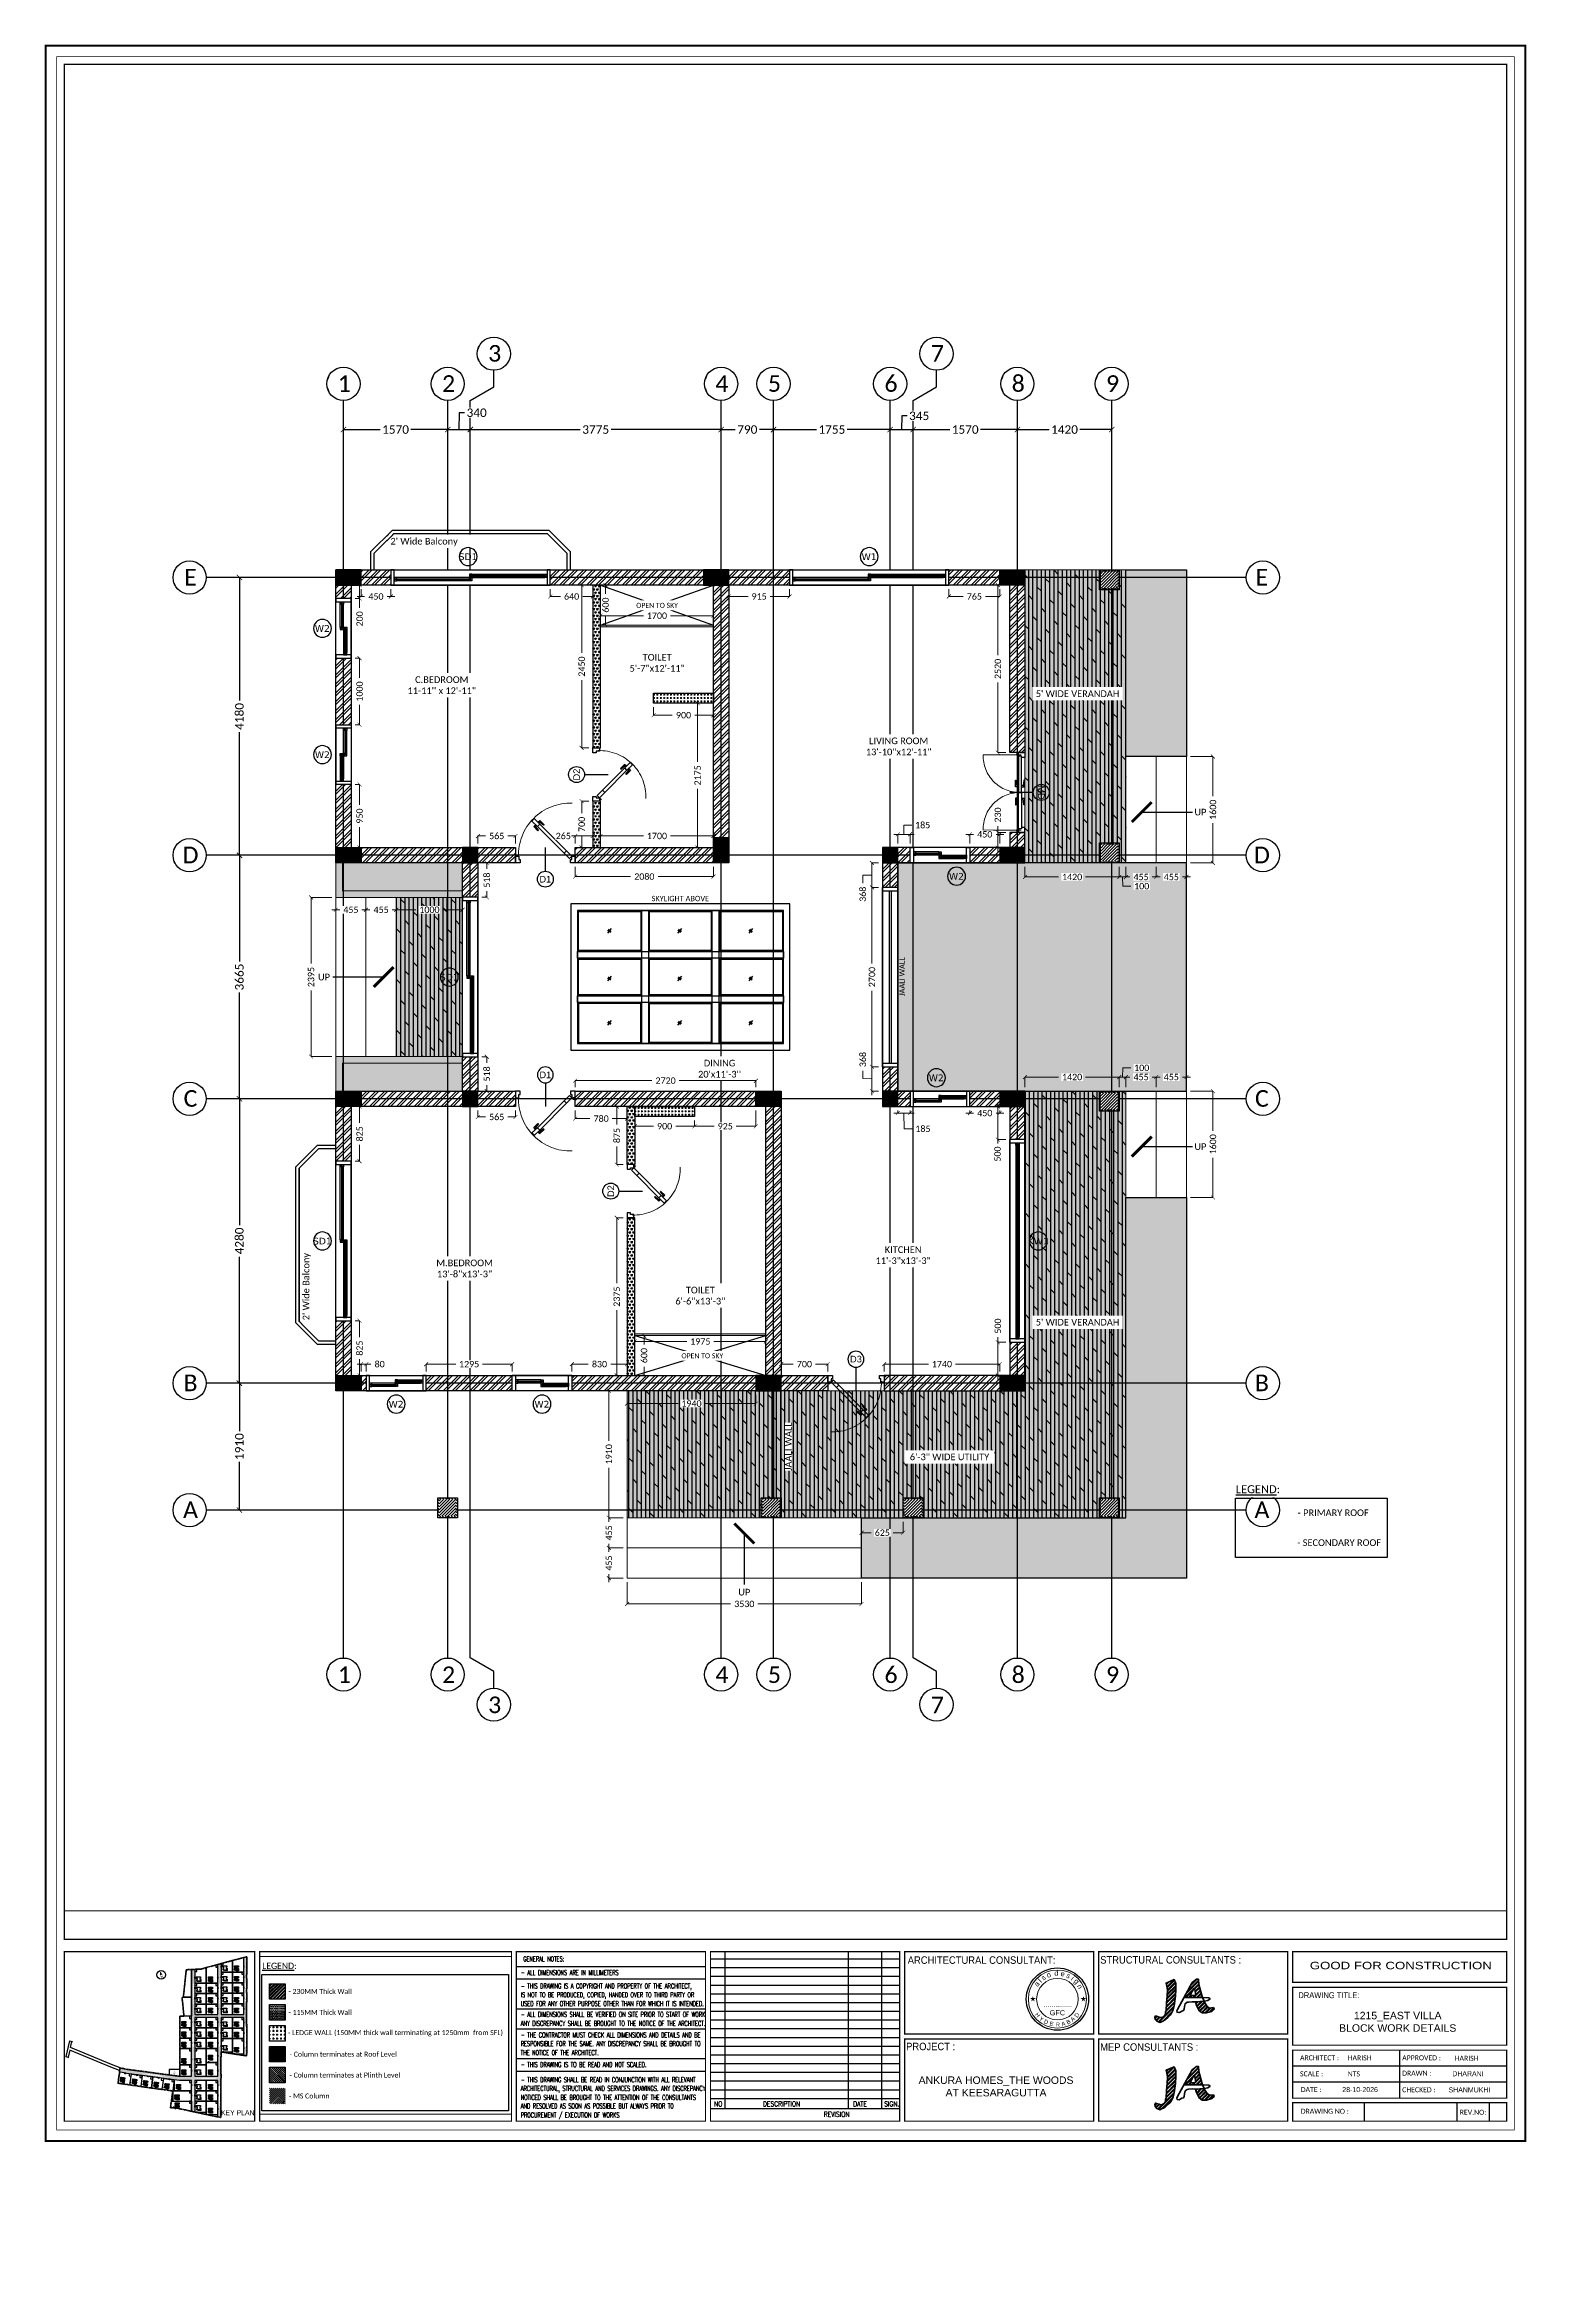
# Paper-space layout '1' of a CAD drawing. Header units: millimetres. Extents: x 0 to 297, y -28 to 421.
# The model-space entities are those that its viewports show. They can reach past a viewport. Long polylines and large blocks are cut down to what shows.
import ezdxf
from ezdxf.enums import TextEntityAlignment as Align

# ---------------------------------------------------------------- set-up
doc = ezdxf.new("R2010")
doc.units = ezdxf.units.MM
doc.header["$LTSCALE"] = 150
for name, pattern in [('3BHK-W(SB)$0$HIDDEN', [0.375, 0.25, -0.125]), ('DASHDOT', [25.4, 12.7, -6.35, 0, -6.35]), ('DASHDOTX2', [50.8, 25.4, -12.7, 0, -12.7]), ('DASHED', [0.75, 0.5, -0.25])]:
    doc.linetypes.add(name, pattern=pattern)
doc.layers.add('A-ANNO-NOTE', color=7, linetype='Continuous', lineweight=9)
for name, color, linetype, true_color in [('ad-1215E-Villa', 1, 'Continuous', 0xff0000), ('ad-Entrance', 30, 'Continuous', 0xff7f00), ('ad-Glass Sectionline', 140, 'Continuous', 0x00bfff), ('ad-Plot Boundary', 6, 'Continuous', 0xff00ff), ('ad-Verandah', 7, 'Continuous', 0xa57c52)]:
    doc.layers.add(name, color=color, linetype=linetype, true_color=true_color)
for name, color, linetype in [('ad-Arrow', 32, 'Continuous'), ('ad-Column', 3, 'Continuous'), ('ad-Column Hatch', 125, 'Continuous'), ('ad-Door', 11, 'Continuous'), ('ad-Elevation 10', 8, 'Continuous'), ('ad-Furniture', 8, 'Continuous'), ('ad-GFC', 255, 'Continuous'), ('ad-Grid', 8, 'DASHDOTX2'), ('ad-Ledge Wall', 6, 'Continuous'), ('ad-MS Columns', 1, 'Continuous'), ('ad-Parking', 2, 'Continuous'), ('ad-Plinth', 8, 'Continuous'), ('ad-Plot Areas-Sq.Mts', 7, 'Continuous'), ('ad-Railing', 6, 'Continuous'), ('ad-RCC', 3, 'Continuous'), ('ad-RCC Hatch', 125, 'Continuous'), ('ad-Road', 8, 'Continuous'), ('ad-Road Hatch', 8, 'Continuous'), ('ad-Text', 7, 'Continuous'), ('ad-Text main', 7, 'Continuous'), ('ad-Text Main_Door&window Label', 7, 'Continuous'), ('ad-Text Title', 7, 'Continuous'), ('ad-Wall', 240, 'Continuous'), ('ad-Wall hatch', 8, 'Continuous')]:
    doc.layers.add(name, color=color, linetype=linetype)
for name, color, linetype, lineweight, true_color in [('ad-Dimension', 5, 'Continuous', 0, 0x0000ff), ('ad-Grid Dimension', 6, 'Continuous', 0, 0xff00ff), ('ad-Site Boundary', 1, 'DASHDOT', 35, 0xff0000)]:
    doc.layers.add(name, color=color, linetype=linetype, lineweight=lineweight, true_color=true_color)
doc.layers.get('ad-Furniture').off()
doc.styles.add('6 A E W_Core_Typical$0$Standard', font='arial.ttf')
doc.styles.add('6 U T S R N_Corridor-Basement$0$Standard', font='arial.ttf')
doc.styles.add('6 U T S R N_Typical Floor Plan$0$3BHK-E(NB)$0$grid_text', font='verdana.ttf', dxfattribs={"width": 0.9})
doc.styles.add('A3 Landscape Title$0$Arial_2', font='arial.ttf', dxfattribs={"height": 1})
doc.styles.add('Arial_12', font='arial.ttf', dxfattribs={"height": 2})
doc.styles.add('Arial_13', font='arial.ttf', dxfattribs={"height": 2.5})
doc.styles.add('Arial_2', font='arial.ttf', dxfattribs={"height": 1})
doc.styles.add('MtX_Century_Gothic', font='GOTHIC.TTF')
doc.styles.add('New Text Style', font='arial.ttf', dxfattribs={"height": 100})
doc.styles.add('ROMANS-TITLE', font='arial.ttf', dxfattribs={"width": 0.8})
doc.styles.add('Segoe UI Symbol', font='seguisym.ttf', dxfattribs={"height": 2})
doc.styles.get("Standard").update_dxf_attribs({"font": 'calibril.ttf'})
doc.styles.add('TEXT1', font='simplex.shx', dxfattribs={"width": 0.75})
doc.styles.add('TEXT2', font='arial.ttf', dxfattribs={"width": 0.9})
doc.dimstyles.new('A-100-DIM-INT (MM-FT)', dxfattribs={"dimscale": 50, "dimtxt": 2.4, "dimasz": 1, "dimexe": 5, "dimexo": 100, "dimgap": 1, "dimtad": 0, "dimdec": 0, "dimdsep": 46, "dimtxsty": 'Standard', "dimblk": 'ARCHTICK', "dimcen": 0.025, "dimse1": 1, "dimse2": 1, "dimclrd": 256, "dimclre": 256, "dimclrt": 256, "dimazin": 2, "dimtfac": 1, "dimtdec": 0, "dimtix": 1, "dimtmove": 2, "dimatfit": 3, "dimldrblk": 'ARCHTICK', "dimfxl": 1, "dimtolj": 1, "dimtzin": 0, "dimarcsym": 0})
doc.dimstyles.new('A-75-DIM-INT (Framing)', dxfattribs={"dimscale": 100, "dimtxt": 0.8, "dimasz": 0.5, "dimexe": 0, "dimexo": 0.5, "dimgap": 0.5, "dimtad": 0, "dimdec": 0, "dimdsep": 46, "dimtxsty": 'Standard', "dimblk": 'ARCHTICK', "dimcen": 0.025, "dimclrd": 256, "dimclre": 256, "dimclrt": 256, "dimazin": 2, "dimtfac": 1, "dimtdec": 0, "dimtmove": 1, "dimatfit": 0, "dimldrblk": 'ARCHTICK', "dimfxl": 1, "dimtfill": 1, "dimtolj": 1, "dimtzin": 0, "dimarcsym": 0})
pattern_1 = [(45, (-408644.413, 1870412.597), (-18.91914418, 18.91914418), []), (45, (-408631.8, 1870412.597), (-18.91914418, 18.91914418), [])]
pattern_2 = [(60, (-2631.195, -1739.29), (-28.575, 49.49335), [28.575, -28.575]), (120, (-2631.195, -1739.29), (-57.15, 3e-08), [28.575, -28.575]), (0, (-2645.48, -1714.543), (28.575, 49.49335), [28.575, -28.575])]

# ---------------------------------------------------------------- blocks, each defined once
blk = doc.blocks.new('A3 Potrait Title')
for p, q in [((171.4, 36.5), (133.45, 36.5)), ((136.39, 6.5), (136.39, 38)), ((161.16, 6.5), (161.16, 38)), ((167.82, 6.5), (167.82, 38)), ((132.45, 34.98), (94.5, 34.98)), ((132.45, 32.48), (94.5, 32.48)), ((171.4, 34.75), (133.45, 34.75)), ((171.4, 33), (133.45, 33)), ((171.4, 31.25), (133.45, 31.25)), ((171.4, 29.5), (133.45, 29.5)), ((171.4, 27.75), (133.45, 27.75)), ((132.45, 26.48), (94.5, 26.48)), ((132.45, 22.48), (94.5, 22.48)), ((171.4, 26), (133.45, 26)), ((171.4, 24.25), (133.45, 24.25)), ((171.4, 22.5), (133.45, 22.5)), ((171.4, 20.75), (133.45, 20.75)), ((171.4, 19), (133.45, 19)), ((132.45, 16.48), (94.5, 16.48)), ((132.45, 13.98), (94.5, 13.98)), ((171.4, 17.25), (133.45, 17.25)), ((171.4, 17.25), (133.45, 17.25)), ((171.4, 15.5), (133.45, 15.5)), ((171.4, 15.5), (133.45, 15.5)), ((171.4, 13.75), (133.45, 13.75)), ((171.4, 13.75), (133.45, 13.75)), ((293.25, 15.04), (250.3, 15.04)), ((171.4, 12), (133.45, 12)), ((171.4, 10.25), (133.45, 10.25)), ((293.25, 11.83), (250.3, 11.83)), ((171.4, 8.5), (133.45, 8.5)), ((171.4, 6.5), (133.45, 6.5)), ((264.66, 7.72), (264.66, 4)), ((283.25, 7.72), (283.25, 4)), ((289.75, 7.62), (289.75, 3.9))]:
    blk.add_line(p, q)
for points, const_width in [([(0, 420.5), (0, 0), (297, 0), (297, 420.5)], 0.375), ([(2.2, 418.3), (2.2, 2.2), (294.8, 2.2), (294.8, 418.3)], 0.125), ([(293.25, 40.5), (293.25, 416.75), (3.75, 416.75), (3.75, 40.5)], 0.25), ([(41.95, 4), (3.75, 4), (3.75, 38), (41.95, 38)], 0.25), ([(42.95, 38), (93.5, 38), (93.5, 4), (42.95, 4)], 0.25), ([(132.45, 4), (132.45, 38), (94.5, 38), (94.5, 4)], 0.25), ([(171.4, 4), (133.45, 4), (133.45, 38), (171.4, 38)], 0.25), ([(172.4, 21.5), (210.35, 21.5), (210.35, 38), (172.4, 38)], 0.25), ([(211.35, 38), (249.3, 38), (249.3, 21.5), (211.35, 21.5)], 0.25), ([(250.3, 31.86), (293.25, 31.86), (293.25, 38), (250.3, 38)], 0.25), ([(250.3, 30.86), (293.25, 30.86), (293.25, 19.25), (250.3, 19.25)], 0.25), ([(172.4, 4), (210.35, 4), (210.35, 20.5), (172.4, 20.5)], 0.25), ([(211.35, 4), (249.3, 4), (249.3, 20.5), (211.35, 20.5)], 0.25), ([(250.3, 18.25), (293.25, 18.25), (293.25, 8.62), (250.3, 8.62)], 0.25), ([(250.3, 7.72), (293.25, 7.72), (293.25, 4), (250.3, 4)], 0.25)]:
    blk.add_lwpolyline(points, close=True, dxfattribs=dict(const_width=const_width))
at = {"layer": 'ad-Text Title', "color": 0}
blk.add_line((271.77, 8.62), (271.77, 18.25), dxfattribs=at)
at = {"layer": 'ad-GFC', "style": 'TEXT2', "width": 1.265945}
blk.add_text('GOOD FOR CONSTRUCTION', height=1.5, dxfattribs=at).set_placement((253.73, 34.48), (290.28, 34.48), align=Align.FIT)
at = {"layer": 'ad-Text Title'}
for s, height, style, width, p in [(' GENERAL NOTES:', 1, 'TEXT1', 0.6, (95.36, 36.07)), ('ARCHITECTURAL CONSULTANT:', 1.5, 'TEXT2', 0.9, (173.03, 35.57)), ('STRUCTURAL CONSULTANTS :', 1.5, 'TEXT2', 0.9, (211.66, 35.62)), ('- ALL DIMENSIONS ARE IN MILLIMETERS', 1, 'TEXT1', 0.6, (95.36, 33.32)), ('- THIS DRAWING IS A COPYRIGHT AND PROPERTY OF THE ARCHITECT,', 1, 'TEXT1', 0.6, (95.36, 30.62)), ('IS NOT TO BE PRODUCED, COPIED, HANDED OVER TO THIRD PARTY OR', 1, 'TEXT1', 0.6, (95.36, 28.85)), ('USED FOR ANY OTHER PURPOSE OTHER THAN FOR WHICH IT IS INTENDED.', 1, 'TEXT1', 0.6, (95.36, 27.08)), ('DRAWING TITLE:', 1.2, 'TEXT2', 0.9, (251.44, 28.68)), ('ANY DISCREPANCY SHALL BE BROUGHT TO THE NOTICE OF THE ARCHITECT.', 1, 'TEXT1', 0.6, (95.36, 23.1)), ('- ALL DIMENSIONS SHALL BE VERIFIED ON SITE PRIOR TO START OF WORK', 1, 'TEXT1', 0.6, (95.36, 24.91)), ('THE NOTICE OF THE ARCHITECT.', 1, 'TEXT1', 0.6, (95.36, 17.24)), ('- THE CONTRACTOR MUST CHECK ALL DIMENSIONS AND DETAILS AND BE', 1, 'TEXT1', 0.6, (95.36, 20.8)), ('RESPONSIBLE FOR THE SAME. ANY DISCREPANCY SHALL BE BROUGHT TO', 1, 'TEXT1', 0.6, (95.36, 19.04)), ('PROJECT :', 1.5, 'TEXT2', 0.9, (172.71, 18.24)), ('MEP CONSULTANTS :', 1.5, 'TEXT2', 0.9, (211.66, 18.12)), ('- THIS DRAWING IS TO BE READ AND NOT SCALED.', 1, 'TEXT1', 0.6, (95.36, 14.85)), ('ARCHITECTURAL, STRUCTURAL AND SERVICES DRAWINGS. ANY DISCREPANCY', 1, 'TEXT1', 0.6, (95.36, 10.06)), ('- THIS DRAWING SHALL BE READ IN CONJUNCTION WITH ALL RELEVANT', 1, 'TEXT1', 0.6, (95.36, 11.8)), ('NOTICED SHALL BE BROUGHT TO THE ATTENTION OF THE CONSULTANTS', 1, 'TEXT1', 0.6, (95.36, 8.25)), ('AND RESOLVED AS SOON AS POSSIBLE BUT ALWAYS PRIOR TO', 1, 'TEXT1', 0.6, (95.36, 6.54)), ('PROCUREMENT / EXECUTION OF WORKS', 1, 'TEXT1', 0.6, (95.36, 4.72))]:
    blk.add_text(s, height=height, dxfattribs=dict(at, style=style, width=width)).set_placement(p)
at = {"layer": 'ad-Text Title', "color": 0}
for s, p in [('ARCHITECT :', (251.77, 16.21)), ('SCALE :', (251.77, 12.99)), ('HARISH', (261.33, 16.19)), ('NTS', (261.33, 12.98)), ('APPROVED :', (272.27, 16.21)), ('DRAWN :', (272.27, 13.12)), ('HARISH', (282.81, 16.12)), ('DATE :', (251.92, 9.84)), ('CHECKED :', (272.27, 9.8)), ('DRAWING NO :', (251.92, 5.48)), ('REV.NO:', (283.82, 5.29))]:
    blk.add_text(s, height=1, dxfattribs=at).set_placement(p)
at = {"layer": 'ad-Text Title', "color": 8, "style": 'TEXT2', "width": 0.9}
blk.add_text('KEY PLAN', height=1, dxfattribs=at).set_placement((35.2, 5.2))
at = {"layer": 'ad-Text Title', "style": 'TEXT1', "width": 0.75}
for s, p in [('NO', (135, 6.97)), ('DESCRIPTION', (147.71, 6.97)), ('REVISION', (158.75, 4.89)), ('DATE', (163.47, 6.97)), ('SIGN.', (169.82, 6.97))]:
    blk.add_text(s, height=1, dxfattribs=at).set_placement(p, align=Align.CENTER)
blk = doc.blocks.new('zw$6506')
at = {"lineweight": 50, "true_color": 0xff007f, "transparency": 33554597}
h = blk.add_hatch(dxfattribs=at)
h.set_pattern_fill('ANSI32', color=230, scale=2.808998)
h.set_pattern_definition(pattern_1)
h.paths.add_polyline_path([(3, 243), (3, 299), (-13, 338), (-93, 304), (-87, 274), (-79, 234), (-83, 173), (-88, 102), (-94, 24), (-99, 15), (-100, -9), (-111, -29), (-133, -41), (-146, -42), (-163, -37), (-188, -30), (-199, -26), (-205, -39), (-203, -61), (-187, -80), (-168, -87), (-157, -92), (-139, -84), (-118, -76), (-98, -62), (-71, -38), (-52, -20), (-39, 0), (-22, 36), (-12, 76), (0, 171)])
h = blk.add_hatch(dxfattribs=at)
h.set_pattern_fill('ANSI32', color=230, scale=2.808998)
h.set_pattern_definition([(45, (-408656.098, 1870412.597), (-18.91914418, 18.91914418), []), (45, (-408643.485, 1870412.597), (-18.91914418, 18.91914418), [])])
h.paths.add_polyline_path([(236, 290), (231, 342), (212, 343), (168, 308), (86, 158), (273, 159), (269, 169)])
h.paths.add_polyline_path([(205, 183), (183, 179), (149, 181), (186, 250), (195, 238)], flags=16)
h = blk.add_hatch(dxfattribs=at)
h.set_pattern_fill('ANSI32', color=230, scale=2.808998)
h.set_pattern_definition(pattern_1)
h.paths.add_polyline_path([(318, 69), (292, 111), (288, 121), (201, 115), (209, 90), (239, 26), (270, 4), (314, 5), (367, 19), (390, 41), (382, 57), (344, 53)])
at = {"color": 30, "lineweight": 50, "true_color": 0xff7f00}
for points in [[(-188, -30), (-163, -37), (-146, -42), (-133, -41), (-111, -29), (-100, -9), (-99, 15), (-94, 24), (-88, 102), (-83, 173), (-79, 234), (-87, 274), (-93, 304), (-13, 338), (3, 299), (3, 243), (0, 171), (-12, 76), (-22, 36), (-39, 0), (-52, -20), (-71, -38), (-98, -62), (-118, -76), (-139, -84), (-157, -92), (-168, -87), (-187, -80), (-203, -61), (-205, -39), (-199, -26), (-188, -30)], [(20, 39), (168, 308), (212, 343), (231, 342), (236, 290), (269, 169), (292, 111), (318, 69), (344, 53), (382, 57), (390, 41), (367, 19), (314, 5), (270, 4), (239, 26), (209, 90), (201, 115), (168, 116), (132, 113), (117, 112), (97, 96), (90, 68), (89, 42), (83, 27), (66, 22), (48, 13), (37, 7), (17, 11), (16, 25), (20, 39)], [(149, 181), (186, 250), (195, 238), (205, 183), (183, 179), (149, 181)], [(86, 158), (273, 159), (336, 154), (349, 145), (327, 128), (288, 121), (201, 115)]]:
    blk.add_lwpolyline(points, dxfattribs=at)
blk = doc.blocks.new('A$Cc42bb6df')
at = {"layer": 'A-ANNO-NOTE', "color": 5, "lineweight": 25, "true_color": 0x0000ff}
blk.add_circle((0, 0), 15, dxfattribs=at)
at = {"layer": 'A-ANNO-NOTE'}
blk.add_circle((0, 0), 15, dxfattribs=at)
at = {"layer": 'A-ANNO-NOTE', "color": 5, "true_color": 0x0000ff}
blk.add_circle((0, 0), 14, dxfattribs=at)
at = {"layer": 'A-ANNO-NOTE', "color": 5, "lineweight": 18, "true_color": 0x0000ff}
blk.add_circle((0, 0), 10, dxfattribs=at)
at = {"layer": 'A-ANNO-NOTE', "color": 5, "true_color": 0x0000ff, "attachment_point": 1}
for s, insert, char_height, width, rotation, style in [('s', (-8.2, 10.9), 2.5, 0.401, 34.7284, 'Arial_13'), ('o', (-5.6, 12.5), 2.5, 0.401, 21.2932, 'Arial_13'), ('e', (1.9, 13.7), 2.5, 0.401, 347.0864, 'Arial_13'), ('s', (5.1, 12.8), 2.5, 0.401, 334.2611, 'Arial_13'), ('i', (7.8, 11.3), 2.5, 0.401, 321.8866, 'Arial_13'), ('a', (-11.5, 7.3), 2.5, 0.401, 51.7199, 'Arial_13'), ('l', (-9.6, 9.5), 2.5, 0.401, 45, 'Arial_13'), ('g', (9.5, 10.2), 2.5, 0.401, 315, 'Arial_13'), ('n', (11.4, 7.5), 2.5, 0.401, 299.8905, 'Arial_13'), ('H', (-9.4, -6.2), 2, 2.004, 309.5557, 'Arial_12'), ('Y', (-7.8, -8.2), 2, 1.443, 321.7028, 'Arial_12'), ('D', (-5.9, -9.6), 2, 1.443, 331.2972, 'Arial_12'), ('B', (4, -10.5), 2, 1.443, 27.6498, 'Arial_12'), ('A', (6, -9.4), 2, 1.443, 39.3195, 'Arial_12'), ('D', (7.9, -7.9), 2, 1.443, 51.9881, 'Arial_12'), ('E', (-3.5, -10.7), 2, 1.443, 346.9853, 'Arial_12'), ('A', (1.7, -11.2), 2, 1.443, 15.531, 'Arial_12')]:
    blk.add_mtext(s, dxfattribs=dict(at, insert=insert, char_height=char_height, width=width, rotation=rotation, style=style))
for s, insert, char_height, width, style in [('d', (-1.5, 13.8), 2.5, 0.401, 'Arial_13'), ('\\fSegoe UI Symbol|b0|i0|c130|p34|;★', (-13.2, 1.1), 2, 2.886, 'Segoe UI Symbol'), ('\\fSegoe UI Symbol|b0|i0|c130|p34|;★', (11.1, 1.1), 2, 2.886, 'Segoe UI Symbol'), ('..............', (-6.6, -1.3), 2.5, 16.835, 'Arial_13'), ('GFC', (-3.7, -5.3), 2.5, 8.899, 'Arial_13'), ('R', (-0.8, -11.3), 2, 1.443, 'Arial_12')]:
    blk.add_mtext(s, dxfattribs=dict(at, insert=insert, char_height=char_height, width=width, style=style))
blk = doc.blocks.new('A$C1217a87d')
at = {"xscale": 0.4169495467505325, "yscale": 0.4169495467505325, "zscale": 0.4169495467505325}
blk.add_blockref('A$Cc42bb6df', (0, 0), dxfattribs=at)
blk = doc.blocks.new('A$C4fb60e89')
at = {"layer": 'ad-Road Hatch', "ltscale": 5, "transparency": 33554687}
h = blk.add_hatch(dxfattribs=at)
h.set_pattern_fill('AR-HBONE', color=256, scale=15)
h.set_pattern_definition([(45, (-193247.7, -428758.8), (0, 2155.2615), [4572, -1524]), (135, (-192170.1, -427681.1), (2e-13, 2155.2615), [4572, -1524])])
h.paths.add_polyline_path([(175594, -250241), (169178, -249341), (167473, -249057), (167473, -138694), (101313, -138694), (101313, -199954), (101308, -237995), (101040, -268291), (101008, -280968), (101066, -293684), (101243, -311127), (100910, -319344), (100949, -333937), (100669, -366960), (100727, -390983), (100669, -404586), (100538, -420418), (100467, -428759), (92426, -427265), (92163, -427209), (92163, -321454), (24803, -321454), (24803, -412961), (15653, -411029), (15654, -321452), (-19535, -321452), (-34427, -319477), (-65207, -315395), (-171770, -301268), (-185854, -298333), (-193248, -296832), (-193244, -292908), (-191914, -285219), (-191839, -284679), (-183397, -286393), (-169723, -289243), (-53141, -304698), (-18730, -309262), (15653, -309262), (15653, 703), (24803, 1115), (24803, -129544), (92163, -129544), (92163, 15133), (101313, 17713), (101313, -129544), (167473, -129544), (167473, 35552), (175738, 37855), (175849, 28595), (175836, 25947), (175777, 14040), (175855, 2316), (175660, -18036), (175731, -34039), (175718, -46839), (175673, -63402), (175816, -82072), (175542, -106356), (175490, -124641), (175575, -145019), (175731, -168892), (175797, -181269), (175797, -192667), (175744, -208200), (175829, -223277), (175888, -234871)])
h.paths.add_polyline_path([(24803, -309264), (92163, -309264), (92163, -138694), (24803, -138694)], flags=16)
at = {"layer": 'ad-Road', "ltscale": 5}
for points in [[(175594, -250241), (169178, -249341), (167473, -249057), (167473, -138694), (101313, -138694), (101313, -199954), (101308, -237995), (101040, -268291), (101008, -280968), (101066, -293684), (101243, -311127), (100910, -319344), (100949, -333937), (100669, -366960), (100727, -390983), (100669, -404586), (100538, -420418), (100467, -428759), (92426, -427265), (92163, -427209), (92163, -321454), (24803, -321454), (24803, -412961), (15653, -411029), (15654, -321452), (-19535, -321452), (-34427, -319477), (-65207, -315395), (-171770, -301268), (-185854, -298333), (-193248, -296832), (-193244, -292908), (-191914, -285219), (-191839, -284679), (-183397, -286393), (-169723, -289243), (-53141, -304698), (-18730, -309262), (15653, -309262), (15653, 703), (24803, 1115), (24803, -129544), (92163, -129544), (92163, 15133), (101313, 17713), (101313, -129544), (167473, -129544), (167473, 35552), (175738, 37855), (175849, 28595), (175836, 25947), (175777, 14040), (175855, 2316), (175660, -18036), (175731, -34039), (175718, -46839), (175673, -63402), (175816, -82072), (175542, -106356), (175490, -124641), (175575, -145019), (175731, -168892), (175797, -181269), (175797, -192667), (175744, -208200), (175829, -223277), (175888, -234871)], [(24803, -309264), (92163, -309264), (92163, -138694), (24803, -138694)]]:
    blk.add_lwpolyline(points, close=True, dxfattribs=at)
at = {"layer": 'ad-Text', "linetype": 'Continuous', "char_height": 1250, "width": 56881.51, "attachment_point": 5, "style": 'MtX_Century_Gothic', "bg_fill": 3, "box_fill_scale": 1.5, "bg_fill_color": 257, "bg_fill_transparency": 0}
for s, insert, rotation in [("\\pxqd;30' WIDE ROAD", (20228, -69124), 90), ("\\pxqd;30' WIDE ROAD", (96738, -69124), 90), ("\\pxqd;30' WIDE ROAD", (171095, -67965), 90), ("\\pxqd;30' WIDE ROAD", (20228, -194004), 90), ("\\pxqd;30' WIDE ROAD", (96738, -194004), 90), ("\\pxqd;30' WIDE ROAD", (172048, -194004), 90), ("\\pxqd;40' WIDE ROAD", (-97589, -305418), 352.0185398)]:
    blk.add_mtext(s, dxfattribs=dict(at, insert=insert, rotation=rotation))
at = {"layer": 'ad-Text', "linetype": 'Continuous', "insert": (58483, -315359), "char_height": 1250, "width": 56881.51, "attachment_point": 5, "style": 'MtX_Century_Gothic', "bg_fill": 3, "box_fill_scale": 1.5, "bg_fill_color": 257, "bg_fill_transparency": 0}
blk.add_mtext("\\pxqd;40' WIDE ROAD", dxfattribs=at)
at = {"layer": 'ad-Text', "linetype": 'Continuous', "insert": (58483, -134119), "char_height": 1250, "width": 56347.04, "attachment_point": 5, "style": 'MtX_Century_Gothic', "bg_fill": 3, "box_fill_scale": 1.5, "bg_fill_color": 257, "bg_fill_transparency": 0}
blk.add_mtext("\\pxqd;30' WIDE ROAD", dxfattribs=at)
at = {"layer": 'ad-Text', "linetype": 'Continuous', "char_height": 1250, "width": 56881.51, "attachment_point": 5, "rotation": 90, "style": 'MtX_Century_Gothic', "bg_fill": 3, "box_fill_scale": 1.5, "bg_fill_color": 257, "bg_fill_transparency": 0}
for insert in [(20228, -366657), (96738, -366657)]:
    blk.add_mtext("\\pxqd;30' WIDE ROAD", dxfattribs=dict(at, insert=insert))
blk = doc.blocks.new('zw$944D')
at = {"layer": 'ad-Parking', "ltscale": 5}
blk.add_lwpolyline([(0, 0), (6100, 0), (6100, 6100), (0, 6100)], close=True, dxfattribs=at)
blk = doc.blocks.new('zw$2786')
at = {"layer": 'ad-Parking', "ltscale": 5}
blk.add_lwpolyline([(113209, 95420), (119309, 95420), (119309, 98470), (113209, 98470)], close=True, dxfattribs=at)
for p in [(36699, 75772), (97959, 88153), (113209, 67633), (173269, 67633), (36699, 35263), (36699, 5213), (97959, 35263), (97959, 5213), (113209, 37003), (113209, 6373), (173269, 37003), (173269, 6373), (21449, -60456), (36699, -24837), (36699, -64037), (97959, -24837), (97959, -64037), (113209, -24257), (113209, -64037), (173269, -24257), (173269, -64037), (21449, -94087), (21449, -124137), (36699, -94087), (36699, -124137), (97959, -94087), (113209, -94667), (113209, -125297), (173269, -94667), (173269, -125297), (21448, -154187), (36699, -154187), (97959, -154187), (97959, -194857), (21448, -201555), (21449, -246797), (36699, -201557), (36699, -246797), (97959, -246797), (21449, -276847), (21449, -306897), (36699, -276847), (36699, -306897), (97959, -276847), (97959, -306897)]:
    blk.add_blockref('zw$944D', p, dxfattribs=at)
at = {"layer": 'ad-Parking', "ltscale": 5, "rotation": 352.3389705330779}
for p in [(-153946, -227439), (-122397, -231621), (-91200, -235757), (-60171, -239870), (-29405, -243950)]:
    blk.add_blockref('zw$944D', p, dxfattribs=at)
blk = doc.blocks.new('zw$1D4B')
at = {"ltscale": 5}
for points in [[(113203, -157238), (146289, -157238)], [(146289, -162977), (179369, -162977)], [(-22532, -238720), (-22532, -270747)], [(-26781, -270747), (-26781, -300797)], [(36699, -332204), (70379, -332207)], [(70379, -339333), (104059, -339333)]]:
    blk.add_lwpolyline(points, dxfattribs=at)
blk = doc.blocks.new('zw$3265')
at = {"layer": 'ad-1215E-Villa', "ltscale": 5}
h = blk.add_hatch(dxfattribs=at)
h.set_pattern_fill('ANSI31', color=256, scale=200)
h.set_pattern_definition([(45, (76554.4, 77923.06), (-449.013, 449.013), [])])
h.paths.add_polyline_path([(164284, 92188), (164284, 87778), (160849, 87778), (160849, 84343), (164284, 84343), (164284, 77923), (156774, 77923), (156774, 79833), (152389, 79833), (152389, 84343), (154299, 84343), (154299, 84863), (153289, 84863), (153289, 87258), (154299, 87258), (154299, 87778), (152389, 87778), (152389, 92188)])
h = blk.add_hatch(dxfattribs=at)
h.set_pattern_fill('ANSI31', color=256, scale=200)
h.set_pattern_definition([(45, (644.4, 45553.06), (-449.013, 449.013), [])])
h.paths.add_polyline_path([(88374, 59818), (88374, 55408), (84939, 55408), (84939, 51973), (88374, 51973), (88374, 45553), (80864, 45553), (80864, 47463), (76479, 47463), (76479, 51973), (78389, 51973), (78389, 52493), (77379, 52493), (77379, 54888), (78389, 54888), (78389, 55408), (76479, 55408), (76479, 59818)])
h = blk.add_hatch(dxfattribs=at)
h.set_pattern_fill('ANSI31', color=256, scale=200)
h.set_pattern_definition([(45, (644.4, 15503.06), (-449.013, 449.013), [])])
h.paths.add_polyline_path([(88374, 29768), (88374, 25358), (84939, 25358), (84939, 21923), (88374, 21923), (88374, 15503), (80864, 15503), (80864, 17413), (76479, 17413), (76479, 21923), (78389, 21923), (78389, 22443), (77379, 22443), (77379, 24838), (78389, 24838), (78389, 25358), (76479, 25358), (76479, 29768)])
h = blk.add_hatch(dxfattribs=at)
h.set_pattern_fill('ANSI31', color=256, scale=200)
h.set_pattern_definition([(45, (76554.4, 47293.06), (-449.013, 449.013), [])])
h.paths.add_polyline_path([(164284, 61558), (164284, 57148), (160849, 57148), (160849, 53713), (164284, 53713), (164284, 47293), (156774, 47293), (156774, 49203), (152389, 49203), (152389, 53713), (154299, 53713), (154299, 54233), (153289, 54233), (153289, 56628), (154299, 56628), (154299, 57148), (152389, 57148), (152389, 61558)])
h = blk.add_hatch(dxfattribs=at)
h.set_pattern_fill('ANSI31', color=256, scale=200)
h.set_pattern_definition([(45, (76554.4, 16663.06), (-449.013, 449.013), [])])
h.paths.add_polyline_path([(164284, 30928), (164284, 26518), (160849, 26518), (160849, 23083), (164284, 23083), (164284, 16663), (156774, 16663), (156774, 18573), (152389, 18573), (152389, 23083), (154299, 23083), (154299, 23603), (153289, 23603), (153289, 25998), (154299, 25998), (154299, 26518), (152389, 26518), (152389, 30928)])
h = blk.add_hatch(dxfattribs=at)
h.set_pattern_fill('ANSI31', color=256, scale=200)
h.set_pattern_definition([(45, (76554.4, -13966.94), (-449.013, 449.013), [])])
h.paths.add_polyline_path([(164284, 298), (164284, -4112), (160849, -4112), (160849, -7547), (164284, -7547), (164284, -13967), (156774, -13967), (156774, -12057), (152389, -12057), (152389, -7547), (154299, -7547), (154299, -7027), (153289, -7027), (153289, -4632), (154299, -4632), (154299, -4112), (152389, -4112), (152389, 298)])
h = blk.add_hatch(dxfattribs=at)
h.set_pattern_fill('ANSI31', color=256, scale=200)
h.set_pattern_definition([(45, (644.4, -14546.94), (-449.013, 449.013), [])])
h.paths.add_polyline_path([(88374, -282), (88374, -4692), (84939, -4692), (84939, -8127), (88374, -8127), (88374, -14547), (80864, -14547), (80864, -12637), (76479, -12637), (76479, -8127), (78389, -8127), (78389, -7607), (77379, -7607), (77379, -5212), (78389, -5212), (78389, -4692), (76479, -4692), (76479, -282)])
h = blk.add_hatch(dxfattribs=at)
h.set_pattern_fill('ANSI31', color=256, scale=200)
h.set_pattern_definition([(45, (644.4, -44596.94), (-449.013, 449.013), [])])
h.paths.add_polyline_path([(88374, -30332), (88374, -34742), (84939, -34742), (84939, -38177), (88374, -38177), (88374, -44597), (80864, -44597), (80864, -42687), (76479, -42687), (76479, -38177), (78389, -38177), (78389, -37657), (77379, -37657), (77379, -35262), (78389, -35262), (78389, -34742), (76479, -34742), (76479, -30332)])
h = blk.add_hatch(dxfattribs=at)
h.set_pattern_fill('ANSI31', color=256, scale=200)
h.set_pattern_definition([(45, (76554.4, -44596.94), (-449.013, 449.013), [])])
h.paths.add_polyline_path([(164284, -30332), (164284, -34742), (160849, -34742), (160849, -38177), (164284, -38177), (164284, -44597), (156774, -44597), (156774, -42687), (152389, -42687), (152389, -38177), (154299, -38177), (154299, -37657), (153289, -37657), (153289, -35262), (154299, -35262), (154299, -34742), (152389, -34742), (152389, -30332)])
h = blk.add_hatch(dxfattribs=at)
h.set_pattern_fill('ANSI31', color=256, scale=200)
h.set_pattern_definition([(45, (-76507.43, -143896.94), (-449.013, 449.013), [])])
h.paths.add_polyline_path([(11222, -129632), (11222, -134042), (7787, -134042), (7787, -137477), (11222, -137477), (11222, -143897), (3712, -143897), (3712, -141987), (-673, -141987), (-673, -137477), (1237, -137477), (1237, -136957), (227, -136957), (227, -134562), (1237, -134562), (1237, -134042), (-673, -134042), (-673, -129632)])
h = blk.add_hatch(dxfattribs=at)
h.set_pattern_fill('ANSI31', color=256, scale=200)
h.set_pattern_definition([(45, (-76486, -113846.94), (-449.013, 449.013), [])])
h.paths.add_polyline_path([(11243, -99582), (11243, -103992), (7808, -103992), (7808, -107427), (11243, -107427), (11243, -113847), (3733, -113847), (3733, -111937), (-652, -111937), (-652, -107427), (1258, -107427), (1258, -106907), (248, -106907), (248, -104512), (1258, -104512), (1258, -103992), (-652, -103992), (-652, -99582)])
h = blk.add_hatch(dxfattribs=at)
h.set_pattern_fill('ANSI31', color=256, scale=200)
h.set_pattern_definition([(45, (-76464.54, -83796.94), (-449.013, 449.013), [])])
h.paths.add_polyline_path([(11265, -69532), (11265, -73942), (7830, -73942), (7830, -77377), (11265, -77377), (11265, -83797), (3755, -83797), (3755, -81887), (-630, -81887), (-630, -77377), (1280, -77377), (1280, -76857), (270, -76857), (270, -74462), (1280, -74462), (1280, -73942), (-630, -73942), (-630, -69532)])
h = blk.add_hatch(dxfattribs=at)
h.set_pattern_fill('ANSI31', color=256, scale=200)
h.set_pattern_definition([(45, (644.4, -83796.94), (-449.013, 449.013), [])])
h.paths.add_polyline_path([(88374, -69532), (88374, -73942), (84939, -73942), (84939, -77377), (88374, -77377), (88374, -83797), (80864, -83797), (80864, -81887), (76479, -81887), (76479, -77377), (78389, -77377), (78389, -76857), (77379, -76857), (77379, -74462), (78389, -74462), (78389, -73942), (76479, -73942), (76479, -69532)])
h = blk.add_hatch(dxfattribs=at)
h.set_pattern_fill('ANSI31', color=256, scale=200)
h.set_pattern_definition([(45, (644.4, -113846.94), (-449.013, 449.013), [])])
h.paths.add_polyline_path([(88374, -99582), (88374, -103992), (84939, -103992), (84939, -107427), (88374, -107427), (88374, -113847), (80864, -113847), (80864, -111937), (76479, -111937), (76479, -107427), (78389, -107427), (78389, -106907), (77379, -106907), (77379, -104512), (78389, -104512), (78389, -103992), (76479, -103992), (76479, -99582)])
h = blk.add_hatch(dxfattribs=at)
h.set_pattern_fill('ANSI31', color=256, scale=200)
h.set_pattern_definition([(45, (644.4, -143896.94), (-449.013, 449.013), [])])
h.paths.add_polyline_path([(88374, -129632), (88374, -134042), (84939, -134042), (84939, -137477), (88374, -137477), (88374, -143897), (80864, -143897), (80864, -141987), (76479, -141987), (76479, -137477), (78389, -137477), (78389, -136957), (77379, -136957), (77379, -134562), (78389, -134562), (78389, -134042), (76479, -134042), (76479, -129632)])
h = blk.add_hatch(dxfattribs=at)
h.set_pattern_fill('ANSI31', color=256, scale=200)
h.set_pattern_definition([(45, (76554.4, -84376.94), (-449.013, 449.013), [])])
h.paths.add_polyline_path([(164284, -70112), (164284, -74522), (160849, -74522), (160849, -77957), (164284, -77957), (164284, -84377), (156774, -84377), (156774, -82467), (152389, -82467), (152389, -77957), (154299, -77957), (154299, -77437), (153289, -77437), (153289, -75042), (154299, -75042), (154299, -74522), (152389, -74522), (152389, -70112)])
h = blk.add_hatch(dxfattribs=at)
h.set_pattern_fill('ANSI31', color=256, scale=200)
h.set_pattern_definition([(45, (76554.4, -115006.94), (-449.013, 449.013), [])])
h.paths.add_polyline_path([(164284, -100742), (164284, -105152), (160849, -105152), (160849, -108587), (164284, -108587), (164284, -115007), (156774, -115007), (156774, -113097), (152389, -113097), (152389, -108587), (154299, -108587), (154299, -108067), (153289, -108067), (153289, -105672), (154299, -105672), (154299, -105152), (152389, -105152), (152389, -100742)])
h = blk.add_hatch(dxfattribs=at)
h.set_pattern_fill('ANSI31', color=256, scale=200)
h.set_pattern_definition([(45, (-76541.24, -191266.94), (-449.013, 449.013), [])])
h.paths.add_polyline_path([(11188, -177002), (11188, -181412), (7753, -181412), (7753, -184847), (11188, -184847), (11188, -191267), (3678, -191267), (3678, -189357), (-707, -189357), (-707, -184847), (1203, -184847), (1203, -184327), (193, -184327), (193, -181932), (1203, -181932), (1203, -181412), (-707, -181412), (-707, -177002)])
h = blk.add_hatch(dxfattribs=at)
h.set_pattern_fill('ANSI31', color=256, scale=200)
h.set_pattern_definition([(45, (644.4, -181516.94), (-449.013, 449.013), [])])
h.paths.add_polyline_path([(88374, -167252), (88374, -171662), (84939, -171662), (84939, -175097), (88374, -175097), (88374, -181517), (80864, -181517), (80864, -179607), (76479, -179607), (76479, -175097), (78389, -175097), (78389, -174577), (77379, -174577), (77379, -172182), (78389, -172182), (78389, -171662), (76479, -171662), (76479, -167252)])
h = blk.add_hatch(dxfattribs=at)
h.set_pattern_fill('ANSI31', color=256, scale=200)
h.set_pattern_definition([(45, (76554.4, -158787.4), (-449.013, 449.013), [])])
h.paths.add_polyline_path([(164284, -144522), (164284, -148932), (160849, -148932), (160849, -152367), (164284, -152367), (164284, -158787), (156774, -158787), (156774, -156877), (152389, -156877), (152389, -152367), (154299, -152367), (154299, -151847), (153289, -151847), (153289, -149452), (154299, -149452), (154299, -148932), (152389, -148932), (152389, -144522)])
h = blk.add_hatch(dxfattribs=at)
h.set_pattern_fill('ANSI31', color=256, scale=200, angle=352.4703876)
h.set_pattern_definition([(37.4704, (-254522.3, -235376.46), (-386.303, 503.979), [])])
h.paths.add_polyline_path([(-165680, -232730), (-166258, -237102), (-169664, -236652), (-170114, -240058), (-166708, -240508), (-167550, -246872), (-174995, -245888), (-174744, -243995), (-179092, -243420), (-178501, -238949), (-176607, -239199), (-176539, -238684), (-177540, -238551), (-177226, -236177), (-176225, -236309), (-176157, -235794), (-178051, -235544), (-177473, -231172)])
h = blk.add_hatch(dxfattribs=at)
h.set_pattern_fill('ANSI31', color=256, scale=200, angle=352.4703876)
h.set_pattern_definition([(37.4704, (-219823.6, -240333.43), (-386.303, 503.979), [])])
h.paths.add_polyline_path([(-130982, -237687), (-131559, -242059), (-134965, -241609), (-135415, -245015), (-132010, -245465), (-132851, -251829), (-140296, -250845), (-140046, -248952), (-144393, -248377), (-143802, -243906), (-141908, -244156), (-141840, -243641), (-142842, -243508), (-142528, -241134), (-141526, -241266), (-141458, -240751), (-143352, -240501), (-142774, -236129)])
h = blk.add_hatch(dxfattribs=at)
h.set_pattern_fill('ANSI31', color=256, scale=200, angle=352.4703876)
h.set_pattern_definition([(37.4704, (-188324.4, -244892.2), (-386.303, 503.979), [])])
h.paths.add_polyline_path([(-99482, -242246), (-100060, -246618), (-103466, -246168), (-103916, -249573), (-100510, -250023), (-101352, -256388), (-108797, -255404), (-108547, -253511), (-112894, -252936), (-112303, -248465), (-110409, -248715), (-110341, -248200), (-111342, -248067), (-111029, -245693), (-110027, -245825), (-109959, -245310), (-111853, -245059), (-111275, -240687)])
h = blk.add_hatch(dxfattribs=at)
h.set_pattern_fill('ANSI31', color=256, scale=200, angle=352.4703876)
h.set_pattern_definition([(37.4704, (-157151.2, -249208.7), (-386.303, 503.979), [])])
h.paths.add_polyline_path([(-68309, -246563), (-68887, -250935), (-72292, -250484), (-72743, -253890), (-69337, -254340), (-70178, -260705), (-77624, -259721), (-77373, -257827), (-81721, -257252), (-81130, -252781), (-79236, -253032), (-79168, -252516), (-80169, -252384), (-79855, -250009), (-78854, -250142), (-78786, -249626), (-80679, -249376), (-80102, -245004)])
h = blk.add_hatch(dxfattribs=at)
h.set_pattern_fill('ANSI31', color=256, scale=200, angle=352.4703876)
h.set_pattern_definition([(37.4704, (-126143.9, -253482.75), (-386.303, 503.979), [])])
h.paths.add_polyline_path([(-37302, -250837), (-37880, -255209), (-41285, -254759), (-41735, -258164), (-38330, -258614), (-39171, -264979), (-46616, -263995), (-46366, -262101), (-50713, -261526), (-50122, -257055), (-48229, -257306), (-48161, -256790), (-49162, -256658), (-48848, -254283), (-47847, -254416), (-47779, -253900), (-49672, -253650), (-49094, -249278)])
h = blk.add_hatch(dxfattribs=at)
h.set_pattern_fill('ANSI31', color=256, scale=200)
h.set_pattern_definition([(45, (-92280.3, -266556.94), (-449.013, 449.013), [])])
h.paths.add_polyline_path([(-4551, -252292), (-4551, -256702), (-7986, -256702), (-7986, -260137), (-4551, -260137), (-4551, -266557), (-12061, -266557), (-12061, -264647), (-16446, -264647), (-16446, -260137), (-14536, -260137), (-14536, -259617), (-15546, -259617), (-15546, -257222), (-14536, -257222), (-14536, -256702), (-16446, -256702), (-16446, -252292)])
h = blk.add_hatch(dxfattribs=at)
h.set_pattern_fill('ANSI31', color=256, scale=200)
h.set_pattern_definition([(45, (-76564.8, -224316.94), (-449.013, 449.013), [])])
h.paths.add_polyline_path([(11164, -210052), (11164, -214462), (7729, -214462), (7729, -217897), (11164, -217897), (11164, -224317), (3654, -224317), (3654, -222407), (-731, -222407), (-731, -217897), (1179, -217897), (1179, -217377), (169, -217377), (169, -214982), (1179, -214982), (1179, -214462), (-731, -214462), (-731, -210052)])
h = blk.add_hatch(dxfattribs=at)
h.set_pattern_fill('ANSI31', color=256, scale=200)
h.set_pattern_definition([(45, (644.4, -224316.94), (-449.013, 449.013), [])])
h.paths.add_polyline_path([(88374, -210052), (88374, -214462), (84939, -214462), (84939, -217897), (88374, -217897), (88374, -224317), (80864, -224317), (80864, -222407), (76479, -222407), (76479, -217897), (78389, -217897), (78389, -217377), (77379, -217377), (77379, -214982), (78389, -214982), (78389, -214462), (76479, -214462), (76479, -210052)])
h = blk.add_hatch(dxfattribs=at)
h.set_pattern_fill('ANSI31', color=256, scale=200)
h.set_pattern_definition([(45, (644.4, -266556.94), (-449.013, 449.013), [])])
h.paths.add_polyline_path([(88374, -252292), (88374, -256702), (84939, -256702), (84939, -260137), (88374, -260137), (88374, -266557), (80864, -266557), (80864, -264647), (76479, -264647), (76479, -260137), (78389, -260137), (78389, -259617), (77379, -259617), (77379, -257222), (78389, -257222), (78389, -256702), (76479, -256702), (76479, -252292)])
h = blk.add_hatch(dxfattribs=at)
h.set_pattern_fill('ANSI31', color=256, scale=200)
h.set_pattern_definition([(45, (-96514.96, -296606.94), (-449.013, 449.013), [])])
h.paths.add_polyline_path([(-8786, -282342), (-8786, -286752), (-12221, -286752), (-12221, -290187), (-8786, -290187), (-8786, -296607), (-16296, -296607), (-16296, -294697), (-20681, -294697), (-20681, -290187), (-18771, -290187), (-18771, -289667), (-19781, -289667), (-19781, -287272), (-18771, -287272), (-18771, -286752), (-20681, -286752), (-20681, -282342)])
h = blk.add_hatch(dxfattribs=at)
h.set_pattern_fill('ANSI31', color=256, scale=200)
h.set_pattern_definition([(45, (-95962.9, -319546.94), (-449.013, 449.013), [])])
h.paths.add_polyline_path([(-8234, -305282), (-8234, -309692), (-11669, -309692), (-11669, -313127), (-8234, -313127), (-8234, -319547), (-15744, -319547), (-15744, -317637), (-20129, -317637), (-20129, -313127), (-18219, -313127), (-18219, -312607), (-19229, -312607), (-19229, -310212), (-18219, -310212), (-18219, -309692), (-20129, -309692), (-20129, -305282)])
h = blk.add_hatch(dxfattribs=at)
h.set_pattern_fill('ANSI31', color=256, scale=200)
h.set_pattern_definition([(45, (644.4, -296606.94), (-449.013, 449.013), [])])
h.paths.add_polyline_path([(88374, -282342), (88374, -286752), (84939, -286752), (84939, -290187), (88374, -290187), (88374, -296607), (80864, -296607), (80864, -294697), (76479, -294697), (76479, -290187), (78389, -290187), (78389, -289667), (77379, -289667), (77379, -287272), (78389, -287272), (78389, -286752), (76479, -286752), (76479, -282342)])
h = blk.add_hatch(dxfattribs=at)
h.set_pattern_fill('ANSI31', color=256, scale=200)
h.set_pattern_definition([(45, (644.4, -335143.24), (-449.013, 449.013), [])])
h.paths.add_polyline_path([(88374, -320878), (88374, -325288), (84939, -325288), (84939, -328723), (88374, -328723), (88374, -335143), (80864, -335143), (80864, -333233), (76479, -333233), (76479, -328723), (78389, -328723), (78389, -328203), (77379, -328203), (77379, -325808), (78389, -325808), (78389, -325288), (76479, -325288), (76479, -320878)])
for points in [[(164284, 92188), (164284, 87778), (160849, 87778), (160849, 84343), (164284, 84343), (164284, 77923), (156774, 77923), (156774, 79833), (152389, 79833), (152389, 84343), (154299, 84343), (154299, 84863), (153289, 84863), (153289, 87258), (154299, 87258), (154299, 87778), (152389, 87778), (152389, 92188)], [(88374, 59818), (88374, 55408), (84939, 55408), (84939, 51973), (88374, 51973), (88374, 45553), (80864, 45553), (80864, 47463), (76479, 47463), (76479, 51973), (78389, 51973), (78389, 52493), (77379, 52493), (77379, 54888), (78389, 54888), (78389, 55408), (76479, 55408), (76479, 59818)], [(88374, 29768), (88374, 25358), (84939, 25358), (84939, 21923), (88374, 21923), (88374, 15503), (80864, 15503), (80864, 17413), (76479, 17413), (76479, 21923), (78389, 21923), (78389, 22443), (77379, 22443), (77379, 24838), (78389, 24838), (78389, 25358), (76479, 25358), (76479, 29768)], [(164284, 61558), (164284, 57148), (160849, 57148), (160849, 53713), (164284, 53713), (164284, 47293), (156774, 47293), (156774, 49203), (152389, 49203), (152389, 53713), (154299, 53713), (154299, 54233), (153289, 54233), (153289, 56628), (154299, 56628), (154299, 57148), (152389, 57148), (152389, 61558)], [(164284, 30928), (164284, 26518), (160849, 26518), (160849, 23083), (164284, 23083), (164284, 16663), (156774, 16663), (156774, 18573), (152389, 18573), (152389, 23083), (154299, 23083), (154299, 23603), (153289, 23603), (153289, 25998), (154299, 25998), (154299, 26518), (152389, 26518), (152389, 30928)], [(164284, 298), (164284, -4112), (160849, -4112), (160849, -7547), (164284, -7547), (164284, -13967), (156774, -13967), (156774, -12057), (152389, -12057), (152389, -7547), (154299, -7547), (154299, -7027), (153289, -7027), (153289, -4632), (154299, -4632), (154299, -4112), (152389, -4112), (152389, 298)], [(88374, -282), (88374, -4692), (84939, -4692), (84939, -8127), (88374, -8127), (88374, -14547), (80864, -14547), (80864, -12637), (76479, -12637), (76479, -8127), (78389, -8127), (78389, -7607), (77379, -7607), (77379, -5212), (78389, -5212), (78389, -4692), (76479, -4692), (76479, -282)], [(88374, -30332), (88374, -34742), (84939, -34742), (84939, -38177), (88374, -38177), (88374, -44597), (80864, -44597), (80864, -42687), (76479, -42687), (76479, -38177), (78389, -38177), (78389, -37657), (77379, -37657), (77379, -35262), (78389, -35262), (78389, -34742), (76479, -34742), (76479, -30332)], [(164284, -30332), (164284, -34742), (160849, -34742), (160849, -38177), (164284, -38177), (164284, -44597), (156774, -44597), (156774, -42687), (152389, -42687), (152389, -38177), (154299, -38177), (154299, -37657), (153289, -37657), (153289, -35262), (154299, -35262), (154299, -34742), (152389, -34742), (152389, -30332)], [(11222, -129632), (11222, -134042), (7787, -134042), (7787, -137477), (11222, -137477), (11222, -143897), (3712, -143897), (3712, -141987), (-673, -141987), (-673, -137477), (1237, -137477), (1237, -136957), (227, -136957), (227, -134562), (1237, -134562), (1237, -134042), (-673, -134042), (-673, -129632)], [(11243, -99582), (11243, -103992), (7808, -103992), (7808, -107427), (11243, -107427), (11243, -113847), (3733, -113847), (3733, -111937), (-652, -111937), (-652, -107427), (1258, -107427), (1258, -106907), (248, -106907), (248, -104512), (1258, -104512), (1258, -103992), (-652, -103992), (-652, -99582)], [(11265, -69532), (11265, -73942), (7830, -73942), (7830, -77377), (11265, -77377), (11265, -83797), (3755, -83797), (3755, -81887), (-630, -81887), (-630, -77377), (1280, -77377), (1280, -76857), (270, -76857), (270, -74462), (1280, -74462), (1280, -73942), (-630, -73942), (-630, -69532)], [(88374, -69532), (88374, -73942), (84939, -73942), (84939, -77377), (88374, -77377), (88374, -83797), (80864, -83797), (80864, -81887), (76479, -81887), (76479, -77377), (78389, -77377), (78389, -76857), (77379, -76857), (77379, -74462), (78389, -74462), (78389, -73942), (76479, -73942), (76479, -69532)], [(88374, -99582), (88374, -103992), (84939, -103992), (84939, -107427), (88374, -107427), (88374, -113847), (80864, -113847), (80864, -111937), (76479, -111937), (76479, -107427), (78389, -107427), (78389, -106907), (77379, -106907), (77379, -104512), (78389, -104512), (78389, -103992), (76479, -103992), (76479, -99582)], [(88374, -129632), (88374, -134042), (84939, -134042), (84939, -137477), (88374, -137477), (88374, -143897), (80864, -143897), (80864, -141987), (76479, -141987), (76479, -137477), (78389, -137477), (78389, -136957), (77379, -136957), (77379, -134562), (78389, -134562), (78389, -134042), (76479, -134042), (76479, -129632)], [(164284, -70112), (164284, -74522), (160849, -74522), (160849, -77957), (164284, -77957), (164284, -84377), (156774, -84377), (156774, -82467), (152389, -82467), (152389, -77957), (154299, -77957), (154299, -77437), (153289, -77437), (153289, -75042), (154299, -75042), (154299, -74522), (152389, -74522), (152389, -70112)], [(164284, -100742), (164284, -105152), (160849, -105152), (160849, -108587), (164284, -108587), (164284, -115007), (156774, -115007), (156774, -113097), (152389, -113097), (152389, -108587), (154299, -108587), (154299, -108067), (153289, -108067), (153289, -105672), (154299, -105672), (154299, -105152), (152389, -105152), (152389, -100742)], [(11188, -177002), (11188, -181412), (7753, -181412), (7753, -184847), (11188, -184847), (11188, -191267), (3678, -191267), (3678, -189357), (-707, -189357), (-707, -184847), (1203, -184847), (1203, -184327), (193, -184327), (193, -181932), (1203, -181932), (1203, -181412), (-707, -181412), (-707, -177002)], [(88374, -167252), (88374, -171662), (84939, -171662), (84939, -175097), (88374, -175097), (88374, -181517), (80864, -181517), (80864, -179607), (76479, -179607), (76479, -175097), (78389, -175097), (78389, -174577), (77379, -174577), (77379, -172182), (78389, -172182), (78389, -171662), (76479, -171662), (76479, -167252)], [(164284, -144522), (164284, -148932), (160849, -148932), (160849, -152367), (164284, -152367), (164284, -158787), (156774, -158787), (156774, -156877), (152389, -156877), (152389, -152367), (154299, -152367), (154299, -151847), (153289, -151847), (153289, -149452), (154299, -149452), (154299, -148932), (152389, -148932), (152389, -144522)], [(-165680, -232730), (-166258, -237102), (-169664, -236652), (-170114, -240058), (-166708, -240508), (-167550, -246872), (-174995, -245888), (-174744, -243995), (-179092, -243420), (-178501, -238949), (-176607, -239199), (-176539, -238684), (-177540, -238551), (-177226, -236177), (-176225, -236309), (-176157, -235794), (-178051, -235544), (-177473, -231172)], [(-130982, -237687), (-131559, -242059), (-134965, -241609), (-135415, -245015), (-132010, -245465), (-132851, -251829), (-140296, -250845), (-140046, -248952), (-144393, -248377), (-143802, -243906), (-141908, -244156), (-141840, -243641), (-142842, -243508), (-142528, -241134), (-141526, -241266), (-141458, -240751), (-143352, -240501), (-142774, -236129)], [(-99482, -242246), (-100060, -246618), (-103466, -246168), (-103916, -249573), (-100510, -250023), (-101352, -256388), (-108797, -255404), (-108547, -253511), (-112894, -252936), (-112303, -248465), (-110409, -248715), (-110341, -248200), (-111342, -248067), (-111029, -245693), (-110027, -245825), (-109959, -245310), (-111853, -245059), (-111275, -240687)], [(-68309, -246563), (-68887, -250935), (-72292, -250484), (-72743, -253890), (-69337, -254340), (-70178, -260705), (-77624, -259721), (-77373, -257827), (-81721, -257252), (-81130, -252781), (-79236, -253032), (-79168, -252516), (-80169, -252384), (-79855, -250009), (-78854, -250142), (-78786, -249626), (-80679, -249376), (-80102, -245004)], [(-37302, -250837), (-37880, -255209), (-41285, -254759), (-41735, -258164), (-38330, -258614), (-39171, -264979), (-46616, -263995), (-46366, -262101), (-50713, -261526), (-50122, -257055), (-48229, -257306), (-48161, -256790), (-49162, -256658), (-48848, -254283), (-47847, -254416), (-47779, -253900), (-49672, -253650), (-49094, -249278)], [(-4551, -252292), (-4551, -256702), (-7986, -256702), (-7986, -260137), (-4551, -260137), (-4551, -266557), (-12061, -266557), (-12061, -264647), (-16446, -264647), (-16446, -260137), (-14536, -260137), (-14536, -259617), (-15546, -259617), (-15546, -257222), (-14536, -257222), (-14536, -256702), (-16446, -256702), (-16446, -252292)], [(11164, -210052), (11164, -214462), (7729, -214462), (7729, -217897), (11164, -217897), (11164, -224317), (3654, -224317), (3654, -222407), (-731, -222407), (-731, -217897), (1179, -217897), (1179, -217377), (169, -217377), (169, -214982), (1179, -214982), (1179, -214462), (-731, -214462), (-731, -210052)], [(88374, -210052), (88374, -214462), (84939, -214462), (84939, -217897), (88374, -217897), (88374, -224317), (80864, -224317), (80864, -222407), (76479, -222407), (76479, -217897), (78389, -217897), (78389, -217377), (77379, -217377), (77379, -214982), (78389, -214982), (78389, -214462), (76479, -214462), (76479, -210052)], [(88374, -252292), (88374, -256702), (84939, -256702), (84939, -260137), (88374, -260137), (88374, -266557), (80864, -266557), (80864, -264647), (76479, -264647), (76479, -260137), (78389, -260137), (78389, -259617), (77379, -259617), (77379, -257222), (78389, -257222), (78389, -256702), (76479, -256702), (76479, -252292)], [(-8786, -282342), (-8786, -286752), (-12221, -286752), (-12221, -290187), (-8786, -290187), (-8786, -296607), (-16296, -296607), (-16296, -294697), (-20681, -294697), (-20681, -290187), (-18771, -290187), (-18771, -289667), (-19781, -289667), (-19781, -287272), (-18771, -287272), (-18771, -286752), (-20681, -286752), (-20681, -282342)], [(-8234, -305282), (-8234, -309692), (-11669, -309692), (-11669, -313127), (-8234, -313127), (-8234, -319547), (-15744, -319547), (-15744, -317637), (-20129, -317637), (-20129, -313127), (-18219, -313127), (-18219, -312607), (-19229, -312607), (-19229, -310212), (-18219, -310212), (-18219, -309692), (-20129, -309692), (-20129, -305282)], [(88374, -282342), (88374, -286752), (84939, -286752), (84939, -290187), (88374, -290187), (88374, -296607), (80864, -296607), (80864, -294697), (76479, -294697), (76479, -290187), (78389, -290187), (78389, -289667), (77379, -289667), (77379, -287272), (78389, -287272), (78389, -286752), (76479, -286752), (76479, -282342)], [(88374, -320878), (88374, -325288), (84939, -325288), (84939, -328723), (88374, -328723), (88374, -335143), (80864, -335143), (80864, -333233), (76479, -333233), (76479, -328723), (78389, -328723), (78389, -328203), (77379, -328203), (77379, -325808), (78389, -325808), (78389, -325288), (76479, -325288), (76479, -320878)]]:
    blk.add_lwpolyline(points, close=True, dxfattribs=at)
blk = doc.blocks.new('zw$F8BA')
blk.add_lwpolyline([(0, 7462, 0, 5000, 0), (0, 0, 0, 0, 0)], format="xyseb")
blk.add_circle((0, 0), 8350)
at = {"linetype": 'Continuous', "style": '6 A E W_Core_Typical$0$Standard'}
blk.add_text('N', height=5000, rotation=360, dxfattribs=at).set_placement((-2542, -6146))
blk = doc.blocks.new('Site boundary')
at = {"layer": 'ad-Road', "ltscale": 5}
for points in [[(-146546, 222563), (-157709, 176968)], [(-1350, 135935), (-26293, 146121), (-145867, 195276), (-151104, 174526)], [(0, 144080), (-24630, 153920), (-143957, 202866), (-139632, 220007)]]:
    blk.add_lwpolyline(points, dxfattribs=at)
at = {"layer": 'ad-Road', "color": 8, "ltscale": 5}
for points in [[(-147246, 222822), (-143299, 221362), (-143303, 220559), (-142264, 221784), (-142268, 220981), (-138360, 219537)], [(-158718, 177341), (-154771, 175882), (-154775, 175079), (-153736, 176304), (-153740, 175501), (-149832, 174056)]]:
    blk.add_lwpolyline(points, dxfattribs=at)
at = {"layer": 'ad-Site Boundary', "ltscale": 1.5}
blk.add_lwpolyline([(0, 144080), (-75, 143539), (-1405, 135851), (-1412, 128874), (-3557, 117149), (-5983, 99419), (20081, 95597), (40505, 92787), (60922, 89781), (85284, 86292), (101404, 84186), (113351, 82444), (129249, 80319), (143419, 78323), (149320, 77286), (152952, 75663), (149412, 48881), (148166, 41049), (146842, 28125), (159656, 28125), (171661, 25445), (189620, 21708), (205453, 18161), (228276, 13342), (246130, 9481), (252990, 8151), (266913, 5191), (284265, 1493), (292305, 0), (292377, 8340), (292507, 24173), (292566, 37776), (292507, 61799), (292788, 94821), (292749, 109415), (293081, 117632), (292977, 126885), (292905, 135075), (292847, 147791), (292879, 160468), (292984, 174416), (293147, 190764), (296433, 189864), (309169, 187641), (320222, 185952), (332311, 184087), (343873, 182274), (361017, 179418), (367433, 178518), (367727, 193888), (367668, 205482), (367583, 220558), (367635, 236091), (367635, 247490), (367570, 259867), (367414, 283740), (367329, 304118), (367381, 322403), (367655, 346687), (367512, 365356), (367557, 381920), (367570, 394720), (367499, 410723), (367694, 431075), (367616, 442799), (367688, 457354), (367577, 466614), (343221, 459825), (329397, 456278), (309560, 451133), (285276, 444234), (266058, 439076), (248863, 434485), (237555, 431401), (235827, 430735), (191839, 428759), (191574, 423951), (183873, 349088), (179944, 348002), (182847, 321090), (183372, 315167), (183898, 309245), (185080, 298667), (185316, 293645), (175515, 293893), (173235, 294063), (173219, 273437), (173109, 119497), (138698, 124061), (22116, 139516), (8441, 142366), (-3, 144081)], dxfattribs=at)
at = {"xscale": 1.52987770723467, "yscale": 1.52987770723467, "zscale": 1.52987770723467, "rotation": 20.64149787716006}
blk.add_blockref('zw$F8BA', (119629, 413822), dxfattribs=at)
at = {"layer": 'ad-Elevation 10', "ltscale": 5, "char_height": 1200, "attachment_point": 4, "style": 'ROMANS-TITLE'}
for insert in [(283639, -469655), (284052, -469666)]:
    blk.add_mtext('\\A1;', dxfattribs=dict(at, insert=insert))
blk = doc.blocks.new('_ArchTick')
at = {"color": 0, "linetype": 'ByBlock', "const_width": 0.15}
blk.add_lwpolyline([(-0.5, -0.5), (0.5, 0.5)], dxfattribs=at)
blk = doc.blocks.new('*D453')
at = {"layer": 'ad-Dimension', "lineweight": -2, "ltscale": 5}
for p, q in [((-16475, -11323), (-15053, -11323)), ((-10375, -11323), (-11797, -11323))]:
    blk.add_line(p, q, dxfattribs=at)
at = {"layer": 'Defpoints', "color": 0, "ltscale": 5}
for p in [(-16475, -11323), (-16475, -12355), (-10375, -12355)]:
    blk.add_point(p, dxfattribs=at)
at = {"layer": 'ad-Dimension', "lineweight": -2, "ltscale": 5, "xscale": 200, "yscale": 200, "zscale": 200, "rotation": 180}
blk.add_blockref('_ArchTick', (-16475, -11323), dxfattribs=at)
at = {"layer": 'ad-Dimension', "lineweight": -2, "ltscale": 5, "xscale": 200, "yscale": 200, "zscale": 200}
blk.add_blockref('_ArchTick', (-10375, -11323), dxfattribs=at)
at = {"layer": 'ad-Dimension', "ltscale": 5, "insert": (-13425, -11323), "char_height": 480, "attachment_point": 5}
blk.add_mtext("\\A1;6100 [20']", dxfattribs=at)
blk = doc.blocks.new('*D454')
at = {"layer": 'ad-Dimension', "lineweight": -2, "ltscale": 5}
for p, q in [((-9371, -12355), (-9371, -13777)), ((-9371, -18455), (-9371, -17033))]:
    blk.add_line(p, q, dxfattribs=at)
at = {"layer": 'Defpoints', "color": 0, "ltscale": 5}
for p in [(-10375, -12355), (-10375, -18455), (-9371, -18455)]:
    blk.add_point(p, dxfattribs=at)
at = {"layer": 'ad-Dimension', "lineweight": -2, "ltscale": 5, "xscale": 200, "yscale": 200, "zscale": 200}
for p, rotation in [((-9371, -12355), 90), ((-9371, -18455), 270)]:
    blk.add_blockref('_ArchTick', p, dxfattribs=dict(at, rotation=rotation))
at = {"layer": 'ad-Dimension', "ltscale": 5, "insert": (-9371, -15405), "char_height": 480, "attachment_point": 5, "rotation": 90}
blk.add_mtext("\\A1;6100 [20']", dxfattribs=at)
blk = doc.blocks.new('*D449')
at = {"layer": 'ad-Dimension', "lineweight": -2, "ltscale": 5}
for p, q in [((-6100, -11323), (-4678, -11323)), ((0, -11323), (-1422, -11323))]:
    blk.add_line(p, q, dxfattribs=at)
at = {"layer": 'Defpoints', "color": 0, "ltscale": 5}
for p in [(-6100, -11323), (-6100, -12355), (0, -12355)]:
    blk.add_point(p, dxfattribs=at)
at = {"layer": 'ad-Dimension', "lineweight": -2, "ltscale": 5, "xscale": 200, "yscale": 200, "zscale": 200, "rotation": 180}
blk.add_blockref('_ArchTick', (-6100, -11323), dxfattribs=at)
at = {"layer": 'ad-Dimension', "lineweight": -2, "ltscale": 5, "xscale": 200, "yscale": 200, "zscale": 200}
blk.add_blockref('_ArchTick', (0, -11323), dxfattribs=at)
at = {"layer": 'ad-Dimension', "ltscale": 5, "insert": (-3050, -11323), "char_height": 480, "attachment_point": 5}
blk.add_mtext("\\A1;6100 [20']", dxfattribs=at)
blk = doc.blocks.new('*D450')
at = {"layer": 'ad-Dimension', "lineweight": -2, "ltscale": 5}
for p, q in [((1004, -12355), (1004, -13777)), ((1004, -18455), (1004, -17033))]:
    blk.add_line(p, q, dxfattribs=at)
at = {"layer": 'Defpoints', "color": 0, "ltscale": 5}
for p in [(0, -12355), (0, -18455), (1004, -18455)]:
    blk.add_point(p, dxfattribs=at)
at = {"layer": 'ad-Dimension', "lineweight": -2, "ltscale": 5, "xscale": 200, "yscale": 200, "zscale": 200}
for p, rotation in [((1004, -12355), 90), ((1004, -18455), 270)]:
    blk.add_blockref('_ArchTick', p, dxfattribs=dict(at, rotation=rotation))
at = {"layer": 'ad-Dimension', "ltscale": 5, "insert": (1004, -15405), "char_height": 480, "attachment_point": 5, "rotation": 90}
blk.add_mtext("\\A1;6100 [20']", dxfattribs=at)
blk = doc.blocks.new('zw$7D6D')
at = {"layer": 'ad-Entrance', "ltscale": 5}
h = blk.add_hatch(color=256, dxfattribs=at)
h.dxf.hatch_style = 1
h.paths.add_polyline_path([(-400, -905), (-400, -3355), (-1400, -2130)])
for points in [[(-200, 0), (0, 0), (0, -4260), (-200, -4260)], [(-400, -905), (-400, -3355), (-1400, -2130)]]:
    blk.add_lwpolyline(points, close=True, dxfattribs=at)
blk = doc.blocks.new('zw$EBA8')
at = {"layer": 'ad-Entrance', "ltscale": 5, "xscale": -1}
for p in [(113209, 92188), (36699, 59818), (36699, 29768), (113209, 61558), (113209, 30928), (113209, 298), (36699, -282), (36699, -30332), (113209, -30332), (36699, -69532), (36699, -99582), (36699, -129632), (113209, -70112), (113209, -100742), (36699, -177002), (113209, -138783), (36699, -210052), (36699, -252292), (36699, -282342), (36699, -313749)]:
    blk.add_blockref('zw$7D6D', p, dxfattribs=at)
at = {"layer": 'ad-Entrance', "ltscale": 5}
for p in [(179369, 92188), (104059, 59818), (104059, 29768), (179369, 61558), (179369, 30928), (179369, 298), (104059, -282), (104059, -30332), (179369, -30332), (27549, -69532), (27549, -99582), (27549, -129632), (104059, -69532), (104059, -99582), (104059, -129632), (179369, -70112), (179369, -100742), (27549, -177002), (104059, -167252), (179369, -144522), (27548, -210052), (27549, -252292), (104059, -210052), (104059, -252292), (27549, -282342), (27549, -305282), (104059, -282342), (104059, -320878)]:
    blk.add_blockref('zw$7D6D', p, dxfattribs=at)
at = {"layer": 'ad-Entrance', "ltscale": 5, "xscale": -1}
for p, rotation in [((-163413, -219774), 258.2284378339527), ((-128643, -224651), 262.4703876422683), ((-97094, -228834), 262.4703876422683), ((-65897, -232969), 262.4703876422683), ((-34869, -237083), 262.4703876422683)]:
    blk.add_blockref('zw$7D6D', p, dxfattribs=dict(at, rotation=rotation))
blk = doc.blocks.new('zw$E7CA')
at = {"layer": 'ad-Plot Boundary'}
blk.add_lwpolyline([(0, 0), (33680, 0), (33680, 30050), (0, 30050)], close=True, dxfattribs=at)
blk = doc.blocks.new('A$Cde044142')
at = {"layer": 'ad-Plot Boundary'}
blk.add_lwpolyline([(0, 0), (33080, 0), (33080, 30630), (0, 30630)], close=True, dxfattribs=at)
blk = doc.blocks.new('zw$A88E')
at = {"layer": 'ad-Plot Boundary'}
for points in [[(-175738, -37855), (-160084, -37152), (-160084, -117526), (-183704, -117526), (-176003, -42663)], [(-150934, -77249), (-117254, -77249), (-117254, -31739), (-130021, -35213), (-131749, -35878), (-150934, -36740)], [(-117254, -77249), (-83574, -77249), (-83574, -22722), (-101518, -27538), (-117254, -31739)], [(-74424, -44879), (-41344, -44879), (-41344, -11156), (-58017, -15481), (-74424, -20142)], [(-41344, -44879), (-8264, -44879), (-8264, -2303), (-24763, -6893), (-41344, -11156)], [(-160084, -117526), (-160084, -172968), (-182261, -172968), (-182497, -167947), (-183679, -157369), (-184730, -145524), (-187633, -118612), (-183704, -117526)], [(-74430, -275850), (-71144, -276750), (-58408, -278973), (-41344, -281589), (-41344, -237809), (-74424, -237809)], [(-41344, -281589), (-23704, -284340), (-8264, -286912), (-8264, -237809), (-41344, -237809)], [(-150934, -314069), (-117254, -314069), (-117254, -266699), (-150934, -266699)], [(-150934, -347119), (-117254, -347119), (-117254, -314069), (-150934, -314069)], [(-117254, -307369), (-83574, -307369), (-83574, -266699), (-117254, -266699)], [(-117254, -347119), (-83574, -347119), (-83574, -307369), (-117254, -307369)]]:
    blk.add_lwpolyline(points, close=True, dxfattribs=at)
at = {"layer": 'ad-Plot Boundary', "ltscale": 5}
for points in [[(-194368, -206599), (-160084, -206599), (-160084, -172968), (-182261, -172968), (-192062, -172721), (-194342, -172551)], [(-194411, -266699), (-160084, -266699), (-160084, -236649), (-194389, -236649)], [(-194389, -236649), (-160084, -236649), (-160084, -206599), (-194368, -206599)], [(-194468, -347117), (-160084, -347117), (-160084, -314067), (-194444, -314067)], [(-194444, -314067), (-160084, -314067), (-160084, -266699), (-194411, -266699)], [(-368986, -334687), (-368989, -337740), (-371134, -349465), (-373560, -367195), (-338868, -372204), (-334720, -340818), (-347508, -339123), (-361592, -336188), (-368986, -334687)], [(-334720, -340818), (-303171, -345001), (-307365, -376729), (-327072, -373827), (-338868, -372204)], [(-303171, -345001), (-307365, -376729), (-282292, -380322), (-276202, -381127), (-271974, -349136)], [(-276202, -381127), (-266173, -382428), (-254226, -384169), (-245192, -385377), (-240945, -353250), (-271974, -349136)], [(-214624, -390951), (-218257, -389327), (-224158, -388291), (-238328, -386295), (-245192, -385377), (-240945, -353250), (-210179, -357330)], [(-214414, -389359), (-160084, -389359), (-160084, -359309), (-195260, -359309), (-210179, -357330)], [(-218432, -419409), (-160084, -419409), (-160084, -448884), (-177957, -444906), (-195916, -441169), (-207921, -438489), (-220734, -438489), (-219411, -425564)], [(-218432, -419409), (-160084, -419409), (-160084, -389359), (-214414, -389359), (-214624, -390951), (-215394, -396770), (-216370, -404153), (-218165, -417733)], [(-150934, -450816), (-139301, -453272), (-121446, -457132), (-117254, -457945), (-117254, -419409), (-150934, -419409)], [(-117254, -457945), (-114586, -458463), (-100664, -461423), (-83574, -465065), (-83574, -419409), (-117254, -419409)]]:
    blk.add_lwpolyline(points, close=True, dxfattribs=at)
for name, p in [('A$Cde044142', (-74424, -75509)), ('A$Cde044142', (-41344, -75509)), ('zw$E7CA', (-150934, -107299)), ('zw$E7CA', (-150934, -137349)), ('zw$E7CA', (-117254, -107299)), ('zw$E7CA', (-117254, -137349)), ('A$Cde044142', (-74424, -106139)), ('A$Cde044142', (-74424, -136769)), ('A$Cde044142', (-41344, -106139)), ('A$Cde044142', (-41344, -136769)), ('zw$E7CA', (-150934, -167399)), ('zw$E7CA', (-150934, -206599)), ('zw$E7CA', (-117254, -167399)), ('zw$E7CA', (-117254, -206599)), ('A$Cde044142', (-74424, -167399)), ('A$Cde044142', (-74424, -207179)), ('A$Cde044142', (-41344, -167399)), ('A$Cde044142', (-41344, -207179)), ('zw$E7CA', (-150934, -236649)), ('zw$E7CA', (-150934, -266699)), ('zw$E7CA', (-117254, -236649)), ('zw$E7CA', (-117254, -266699)), ('A$Cde044142', (-74424, -237809)), ('A$Cde044142', (-41344, -237809)), ('zw$E7CA', (-150934, -389359)), ('zw$E7CA', (-117254, -389359)), ('zw$E7CA', (-150934, -419409)), ('zw$E7CA', (-117254, -419409))]:
    blk.add_blockref(name, p, dxfattribs=at)
blk = doc.blocks.new("Plot's Boundary")
at = {"layer": 'ad-Road', "ltscale": 5}
blk.add_blockref('A$C4fb60e89', (191839, 428759), dxfattribs=at)
at = {"ltscale": 5}
blk.add_lwpolyline([(173123, 139322), (142643, 139322), (142643, 123538), (173109, 119497)], close=True, dxfattribs=at)
blk.add_blockref('zw$1D4B', (179944, 348002), dxfattribs=at)
at = {"layer": 'ad-Parking', "ltscale": 5}
blk.add_blockref('zw$2786', (179944, 348002), dxfattribs=at)
at = {"layer": 'ad-Plot Boundary', "ltscale": 5}
blk.add_blockref('zw$A88E', (367577, 466614), dxfattribs=at)
at = {"layer": 'ad-Text', "linetype": 'Continuous', "insert": (158456, 130382), "char_height": 1800, "width": 10232.33, "attachment_point": 5, "style": 'MtX_Century_Gothic', "bg_fill": 3, "box_fill_scale": 1.5, "bg_fill_color": 257, "bg_fill_transparency": 0}
blk.add_mtext('HT YARD AREA', dxfattribs=at)
blk = doc.blocks.new('*D155')
at = {"layer": 'ad-Grid Dimension', "lineweight": -2}
for p, q in [((115, 14105), (115, 14547)), ((115, 14467), (669, 14467)), ((1685, 14467), (1131, 14467)), ((1685, 14235), (1685, 14547))]:
    blk.add_line(p, q, dxfattribs=at)
at = {"layer": 'Defpoints', "color": 0}
for p in [(1685, 14467), (1685, 14155), (115, 14025)]:
    blk.add_point(p, dxfattribs=at)
at = {"layer": 'ad-Grid Dimension', "lineweight": -2, "xscale": 80, "yscale": 80, "zscale": 80, "rotation": 180}
blk.add_blockref('_ArchTick', (115, 14467), dxfattribs=at)
at = {"layer": 'ad-Grid Dimension', "lineweight": -2, "xscale": 80, "yscale": 80, "zscale": 80}
blk.add_blockref('_ArchTick', (1685, 14467), dxfattribs=at)
at = {"layer": 'ad-Grid Dimension', "insert": (900, 14467), "char_height": 128, "attachment_point": 5, "bg_fill": 3, "box_fill_scale": 1.1, "bg_fill_color": 257, "bg_fill_transparency": 0}
blk.add_mtext('\\A1;1570', dxfattribs=at)
blk = doc.blocks.new('*D156')
at = {"layer": 'ad-Grid Dimension', "lineweight": -2}
for p, q in [((1685, 14235), (1685, 14547)), ((1685, 14467), (2025, 14467)), ((1857, 14720), (1855, 14467)), ((1937, 14720), (1857, 14720)), ((2025, 14235), (2025, 14547))]:
    blk.add_line(p, q, dxfattribs=at)
at = {"layer": 'Defpoints', "color": 0}
for p in [(2025, 14467), (1685, 14155), (2025, 14155)]:
    blk.add_point(p, dxfattribs=at)
at = {"layer": 'ad-Grid Dimension', "lineweight": -2, "xscale": 80, "yscale": 80, "zscale": 80, "rotation": 180}
blk.add_blockref('_ArchTick', (1685, 14467), dxfattribs=at)
at = {"layer": 'ad-Grid Dimension', "lineweight": -2, "xscale": 80, "yscale": 80, "zscale": 80}
blk.add_blockref('_ArchTick', (2025, 14467), dxfattribs=at)
at = {"layer": 'ad-Grid Dimension', "insert": (2121, 14720), "char_height": 128, "attachment_point": 5, "bg_fill": 3, "box_fill_scale": 1.1, "bg_fill_color": 257, "bg_fill_transparency": 0}
blk.add_mtext('\\A1;340', dxfattribs=at)
blk = doc.blocks.new('*D157')
at = {"layer": 'ad-Grid Dimension', "lineweight": -2}
for p, q in [((2025, 14235), (2025, 14547)), ((2025, 14467), (3680, 14467)), ((5800, 14467), (4145, 14467)), ((5800, 14235), (5800, 14547))]:
    blk.add_line(p, q, dxfattribs=at)
at = {"layer": 'Defpoints', "color": 0}
for p in [(5800, 14467), (2025, 14155), (5800, 14155)]:
    blk.add_point(p, dxfattribs=at)
at = {"layer": 'ad-Grid Dimension', "lineweight": -2, "xscale": 80, "yscale": 80, "zscale": 80, "rotation": 180}
blk.add_blockref('_ArchTick', (2025, 14467), dxfattribs=at)
at = {"layer": 'ad-Grid Dimension', "lineweight": -2, "xscale": 80, "yscale": 80, "zscale": 80}
blk.add_blockref('_ArchTick', (5800, 14467), dxfattribs=at)
at = {"layer": 'ad-Grid Dimension', "insert": (3913, 14467), "char_height": 128, "attachment_point": 5, "bg_fill": 3, "box_fill_scale": 1.1, "bg_fill_color": 257, "bg_fill_transparency": 0}
blk.add_mtext('\\A1;3775', dxfattribs=at)
blk = doc.blocks.new('*D158')
at = {"layer": 'ad-Grid Dimension', "lineweight": -2}
for p, q in [((5800, 14235), (5800, 14547)), ((5800, 14467), (6011, 14467)), ((6590, 14467), (6379, 14467)), ((6590, 14235), (6590, 14547))]:
    blk.add_line(p, q, dxfattribs=at)
at = {"layer": 'Defpoints', "color": 0}
for p in [(6590, 14467), (5800, 14155), (6590, 14155)]:
    blk.add_point(p, dxfattribs=at)
at = {"layer": 'ad-Grid Dimension', "lineweight": -2, "xscale": 80, "yscale": 80, "zscale": 80, "rotation": 180}
blk.add_blockref('_ArchTick', (5800, 14467), dxfattribs=at)
at = {"layer": 'ad-Grid Dimension', "lineweight": -2, "xscale": 80, "yscale": 80, "zscale": 80}
blk.add_blockref('_ArchTick', (6590, 14467), dxfattribs=at)
at = {"layer": 'ad-Grid Dimension', "insert": (6195, 14467), "char_height": 128, "attachment_point": 5, "bg_fill": 3, "box_fill_scale": 1.1, "bg_fill_color": 257, "bg_fill_transparency": 0}
blk.add_mtext('\\A1;790', dxfattribs=at)
blk = doc.blocks.new('*D159')
at = {"layer": 'ad-Grid Dimension', "lineweight": -2}
for p, q in [((6590, 14235), (6590, 14547)), ((6590, 14467), (7239, 14467)), ((8345, 14467), (7696, 14467)), ((8345, 14235), (8345, 14547))]:
    blk.add_line(p, q, dxfattribs=at)
at = {"layer": 'Defpoints', "color": 0}
for p in [(8345, 14467), (6590, 14155), (8345, 14155)]:
    blk.add_point(p, dxfattribs=at)
at = {"layer": 'ad-Grid Dimension', "lineweight": -2, "xscale": 80, "yscale": 80, "zscale": 80, "rotation": 180}
blk.add_blockref('_ArchTick', (6590, 14467), dxfattribs=at)
at = {"layer": 'ad-Grid Dimension', "lineweight": -2, "xscale": 80, "yscale": 80, "zscale": 80}
blk.add_blockref('_ArchTick', (8345, 14467), dxfattribs=at)
at = {"layer": 'ad-Grid Dimension', "insert": (7468, 14467), "char_height": 128, "attachment_point": 5, "bg_fill": 3, "box_fill_scale": 1.1, "bg_fill_color": 257, "bg_fill_transparency": 0}
blk.add_mtext('\\A1;1755', dxfattribs=at)
blk = doc.blocks.new('*D160')
at = {"layer": 'ad-Grid Dimension', "lineweight": -2}
for p, q in [((8690, 14235), (8690, 14547)), ((8690, 14467), (9244, 14467)), ((10260, 14467), (9706, 14467)), ((10260, 14235), (10260, 14547))]:
    blk.add_line(p, q, dxfattribs=at)
at = {"layer": 'Defpoints', "color": 0}
for p in [(10260, 14467), (8690, 14155), (10260, 14155)]:
    blk.add_point(p, dxfattribs=at)
at = {"layer": 'ad-Grid Dimension', "lineweight": -2, "xscale": 80, "yscale": 80, "zscale": 80, "rotation": 180}
blk.add_blockref('_ArchTick', (8690, 14467), dxfattribs=at)
at = {"layer": 'ad-Grid Dimension', "lineweight": -2, "xscale": 80, "yscale": 80, "zscale": 80}
blk.add_blockref('_ArchTick', (10260, 14467), dxfattribs=at)
at = {"layer": 'ad-Grid Dimension', "insert": (9475, 14467), "char_height": 128, "attachment_point": 5, "bg_fill": 3, "box_fill_scale": 1.1, "bg_fill_color": 257, "bg_fill_transparency": 0}
blk.add_mtext('\\A1;1570', dxfattribs=at)
blk = doc.blocks.new('*D161')
at = {"layer": 'ad-Grid Dimension', "lineweight": -2}
for p, q in [((-1202, 12240), (-1530, 12240)), ((-1450, 12240), (-1450, 10388)), ((-1450, 8060), (-1450, 9912)), ((-1202, 8060), (-1530, 8060))]:
    blk.add_line(p, q, dxfattribs=at)
at = {"layer": 'Defpoints', "color": 0}
for p in [(-1122, 12240), (-1450, 8060), (-1122, 8060)]:
    blk.add_point(p, dxfattribs=at)
at = {"layer": 'ad-Grid Dimension', "lineweight": -2, "xscale": 80, "yscale": 80, "zscale": 80}
for p, rotation in [((-1450, 12240), 90), ((-1450, 8060), 270)]:
    blk.add_blockref('_ArchTick', p, dxfattribs=dict(at, rotation=rotation))
at = {"layer": 'ad-Grid Dimension', "insert": (-1450, 10150), "char_height": 128, "attachment_point": 5, "rotation": 90, "bg_fill": 3, "box_fill_scale": 1.1, "bg_fill_color": 257, "bg_fill_transparency": 0}
blk.add_mtext('\\A1;4180', dxfattribs=at)
blk = doc.blocks.new('*D150')
at = {"layer": 'ad-Grid Dimension', "lineweight": -2}
for p, q in [((-1202, 8060), (-1530, 8060)), ((-1450, 8060), (-1450, 6460)), ((-1450, 4395), (-1450, 5995)), ((-1202, 4395), (-1530, 4395))]:
    blk.add_line(p, q, dxfattribs=at)
at = {"layer": 'Defpoints', "color": 0}
for p in [(-1122, 8060), (-1450, 4395), (-1122, 4395)]:
    blk.add_point(p, dxfattribs=at)
at = {"layer": 'ad-Grid Dimension', "lineweight": -2, "xscale": 80, "yscale": 80, "zscale": 80}
for p, rotation in [((-1450, 8060), 90), ((-1450, 4395), 270)]:
    blk.add_blockref('_ArchTick', p, dxfattribs=dict(at, rotation=rotation))
at = {"layer": 'ad-Grid Dimension', "insert": (-1450, 6227), "char_height": 128, "attachment_point": 5, "rotation": 90, "bg_fill": 3, "box_fill_scale": 1.1, "bg_fill_color": 257, "bg_fill_transparency": 0}
blk.add_mtext('\\A1;3665', dxfattribs=at)
blk = doc.blocks.new('*D151')
at = {"layer": 'ad-Grid Dimension', "lineweight": -2}
for p, q in [((-1202, 4395), (-1531, 4395)), ((-1451, 4395), (-1451, 2493)), ((-1451, 115), (-1451, 2017)), ((-1451, 115), (-1531, 115))]:
    blk.add_line(p, q, dxfattribs=at)
at = {"layer": 'Defpoints', "color": 0}
for p in [(-1122, 4395), (-1451, 115), (-1371, 115)]:
    blk.add_point(p, dxfattribs=at)
at = {"layer": 'ad-Grid Dimension', "lineweight": -2, "xscale": 80, "yscale": 80, "zscale": 80}
for p, rotation in [((-1451, 4395), 90), ((-1451, 115), 270)]:
    blk.add_blockref('_ArchTick', p, dxfattribs=dict(at, rotation=rotation))
at = {"layer": 'ad-Grid Dimension', "insert": (-1451, 2255), "char_height": 128, "attachment_point": 5, "rotation": 90, "bg_fill": 3, "box_fill_scale": 1.1, "bg_fill_color": 257, "bg_fill_transparency": 0}
blk.add_mtext('\\A1;4280', dxfattribs=at)
blk = doc.blocks.new('*D152')
at = {"layer": 'ad-Grid Dimension', "lineweight": -2}
for p, q in [((-1202, 115), (-1530, 115)), ((-1450, 115), (-1450, -609)), ((-1450, -1795), (-1450, -1071)), ((-1156, -1795), (-1530, -1795))]:
    blk.add_line(p, q, dxfattribs=at)
at = {"layer": 'Defpoints', "color": 0}
for p in [(-1122, 115), (-1450, -1795), (-1076, -1795)]:
    blk.add_point(p, dxfattribs=at)
at = {"layer": 'ad-Grid Dimension', "lineweight": -2, "xscale": 80, "yscale": 80, "zscale": 80}
for p, rotation in [((-1450, 115), 90), ((-1450, -1795), 270)]:
    blk.add_blockref('_ArchTick', p, dxfattribs=dict(at, rotation=rotation))
at = {"layer": 'ad-Grid Dimension', "insert": (-1450, -840), "char_height": 128, "attachment_point": 5, "rotation": 90, "bg_fill": 3, "box_fill_scale": 1.1, "bg_fill_color": 257, "bg_fill_transparency": 0}
blk.add_mtext('\\A1;1910', dxfattribs=at)
blk = doc.blocks.new('*D153')
at = {"layer": 'ad-Grid Dimension', "lineweight": -2}
for p, q in [((10260, 14235), (10260, 14547)), ((10260, 14467), (10739, 14467)), ((11680, 14467), (11201, 14467)), ((11680, 14235), (11680, 14547))]:
    blk.add_line(p, q, dxfattribs=at)
at = {"layer": 'Defpoints', "color": 0}
for p in [(11680, 14467), (10260, 14155), (11680, 14155)]:
    blk.add_point(p, dxfattribs=at)
at = {"layer": 'ad-Grid Dimension', "lineweight": -2, "xscale": 80, "yscale": 80, "zscale": 80, "rotation": 180}
blk.add_blockref('_ArchTick', (10260, 14467), dxfattribs=at)
at = {"layer": 'ad-Grid Dimension', "lineweight": -2, "xscale": 80, "yscale": 80, "zscale": 80}
blk.add_blockref('_ArchTick', (11680, 14467), dxfattribs=at)
at = {"layer": 'ad-Grid Dimension', "insert": (10970, 14467), "char_height": 128, "attachment_point": 5, "bg_fill": 3, "box_fill_scale": 1.1, "bg_fill_color": 257, "bg_fill_transparency": 0}
blk.add_mtext('\\A1;1420', dxfattribs=at)
blk = doc.blocks.new('*D154')
at = {"layer": 'ad-Grid Dimension', "lineweight": -2}
for p, q in [((8345, 14235), (8345, 14547)), ((8345, 14467), (8690, 14467)), ((8521, 14673), (8518, 14467)), ((8601, 14673), (8521, 14673)), ((8690, 14235), (8690, 14547))]:
    blk.add_line(p, q, dxfattribs=at)
at = {"layer": 'Defpoints', "color": 0}
for p in [(8345, 14155), (8690, 14155)]:
    blk.add_point(p, dxfattribs=at)
at = {"layer": 'ad-Grid Dimension', "lineweight": -2, "xscale": 80, "yscale": 80, "zscale": 80, "rotation": 180}
blk.add_blockref('_ArchTick', (8345, 14467), dxfattribs=at)
at = {"layer": 'ad-Grid Dimension', "lineweight": -2, "xscale": 80, "yscale": 80, "zscale": 80}
blk.add_blockref('_ArchTick', (8690, 14467), dxfattribs=at)
at = {"layer": 'ad-Grid Dimension', "insert": (8782, 14673), "char_height": 128, "attachment_point": 5, "bg_fill": 3, "box_fill_scale": 1.1, "bg_fill_color": 257, "bg_fill_transparency": 0}
blk.add_mtext('\\A1;345', dxfattribs=at)
at = {"layer": 'Defpoints', "color": 0}
blk.add_point((8690, 14467), dxfattribs=at)
blk = doc.blocks.new('*D81')
at = {"layer": 'ad-Dimension', "linetype": '3BHK-W(SB)$0$HIDDEN', "lineweight": -2}
for p, q in [((290, 4280), (359, 4280)), ((290, 3455), (359, 3455))]:
    blk.add_line(p, q, dxfattribs=at)
at = {"layer": 'ad-Dimension', "lineweight": -2}
for p, q in [((359, 4280), (359, 4034)), ((359, 3455), (359, 3701))]:
    blk.add_line(p, q, dxfattribs=at)
at = {"layer": 'Defpoints', "color": 0}
for p in [(230, 4280), (359, 4280), (230, 3455)]:
    blk.add_point(p, dxfattribs=at)
at = {"layer": 'ad-Dimension', "lineweight": -2, "xscale": 60, "yscale": 60, "zscale": 60}
for p, rotation in [((359, 4280), 90), ((359, 3455), 270)]:
    blk.add_blockref('_ArchTick', p, dxfattribs=dict(at, rotation=rotation))
at = {"layer": 'ad-Dimension', "insert": (359, 3867), "char_height": 96, "attachment_point": 5, "rotation": 90, "bg_fill": 3, "box_fill_scale": 1.1, "bg_fill_color": 257, "bg_fill_transparency": 0}
blk.add_mtext('\\A1;825', dxfattribs=at)
blk = doc.blocks.new('*D82')
at = {"layer": 'ad-Dimension', "linetype": '3BHK-W(SB)$0$HIDDEN', "lineweight": -2}
for p, q in [((2140, 4220), (2140, 4121)), ((2705, 4220), (2705, 4121))]:
    blk.add_line(p, q, dxfattribs=at)
at = {"layer": 'ad-Dimension', "lineweight": -2}
for p, q in [((2140, 4121), (2256, 4121)), ((2705, 4121), (2589, 4121))]:
    blk.add_line(p, q, dxfattribs=at)
at = {"layer": 'ad-Dimension', "lineweight": -2, "xscale": 60, "yscale": 60, "zscale": 60, "rotation": 180}
blk.add_blockref('_ArchTick', (2140, 4121), dxfattribs=at)
at = {"layer": 'ad-Dimension', "lineweight": -2, "xscale": 60, "yscale": 60, "zscale": 60}
blk.add_blockref('_ArchTick', (2705, 4121), dxfattribs=at)
at = {"layer": 'ad-Dimension', "insert": (2423, 4121), "char_height": 96, "attachment_point": 5, "bg_fill": 3, "box_fill_scale": 1.1, "bg_fill_color": 257, "bg_fill_transparency": 0}
blk.add_mtext('\\A1;565', dxfattribs=at)
at = {"layer": 'Defpoints', "color": 0}
for p in [(2140, 4280), (2705, 4280), (2705, 4121)]:
    blk.add_point(p, dxfattribs=at)
blk = doc.blocks.new('*D83')
at = {"layer": 'ad-Dimension', "linetype": '3BHK-W(SB)$0$HIDDEN', "lineweight": -2}
for p, q in [((3605, 4220), (3605, 4096)), ((4385, 4220), (4385, 4096))]:
    blk.add_line(p, q, dxfattribs=at)
at = {"layer": 'ad-Dimension', "lineweight": -2}
for p, q in [((3605, 4096), (3827, 4096)), ((4385, 4096), (4163, 4096))]:
    blk.add_line(p, q, dxfattribs=at)
at = {"layer": 'Defpoints', "color": 0}
for p in [(3605, 4280), (4385, 4280), (4385, 4096)]:
    blk.add_point(p, dxfattribs=at)
at = {"layer": 'ad-Dimension', "lineweight": -2, "xscale": 60, "yscale": 60, "zscale": 60, "rotation": 180}
blk.add_blockref('_ArchTick', (3605, 4096), dxfattribs=at)
at = {"layer": 'ad-Dimension', "lineweight": -2, "xscale": 60, "yscale": 60, "zscale": 60}
blk.add_blockref('_ArchTick', (4385, 4096), dxfattribs=at)
at = {"layer": 'ad-Dimension', "insert": (3995, 4096), "char_height": 96, "attachment_point": 5, "bg_fill": 3, "box_fill_scale": 1.1, "bg_fill_color": 257, "bg_fill_transparency": 0}
blk.add_mtext('\\A1;780', dxfattribs=at)
blk = doc.blocks.new('*D84')
at = {"layer": 'ad-Dimension', "linetype": '3BHK-W(SB)$0$HIDDEN', "lineweight": -2}
for p, q in [((4325, 4280), (4230, 4280)), ((4325, 3405), (4230, 3405))]:
    blk.add_line(p, q, dxfattribs=at)
at = {"layer": 'ad-Dimension', "lineweight": -2}
for p, q in [((4230, 4280), (4230, 4009)), ((4230, 3405), (4230, 3676))]:
    blk.add_line(p, q, dxfattribs=at)
at = {"layer": 'Defpoints', "color": 0}
for p in [(4385, 4280), (4230, 3405), (4385, 3405)]:
    blk.add_point(p, dxfattribs=at)
at = {"layer": 'ad-Dimension', "lineweight": -2, "xscale": 60, "yscale": 60, "zscale": 60}
for p, rotation in [((4230, 4280), 90), ((4230, 3405), 270)]:
    blk.add_blockref('_ArchTick', p, dxfattribs=dict(at, rotation=rotation))
at = {"layer": 'ad-Dimension', "insert": (4230, 3842), "char_height": 96, "attachment_point": 5, "rotation": 90, "bg_fill": 3, "box_fill_scale": 1.1, "bg_fill_color": 257, "bg_fill_transparency": 0}
blk.add_mtext('\\A1;875', dxfattribs=at)
blk = doc.blocks.new('*D85')
at = {"layer": 'ad-Dimension', "linetype": '3BHK-W(SB)$0$HIDDEN', "lineweight": -2}
for p, q in [((4325, 2605), (4230, 2605)), ((4325, 230), (4230, 230))]:
    blk.add_line(p, q, dxfattribs=at)
at = {"layer": 'ad-Dimension', "lineweight": -2}
for p, q in [((4230, 2605), (4230, 1621)), ((4230, 230), (4230, 1214))]:
    blk.add_line(p, q, dxfattribs=at)
at = {"layer": 'Defpoints', "color": 0}
for p in [(4385, 2605), (4230, 230), (4385, 230)]:
    blk.add_point(p, dxfattribs=at)
at = {"layer": 'ad-Dimension', "lineweight": -2, "xscale": 60, "yscale": 60, "zscale": 60}
for p, rotation in [((4230, 2605), 90), ((4230, 230), 270)]:
    blk.add_blockref('_ArchTick', p, dxfattribs=dict(at, rotation=rotation))
at = {"layer": 'ad-Dimension', "insert": (4230, 1417), "char_height": 96, "attachment_point": 5, "rotation": 90, "bg_fill": 3, "box_fill_scale": 1.1, "bg_fill_color": 257, "bg_fill_transparency": 0}
blk.add_mtext('\\A1;2375', dxfattribs=at)
blk = doc.blocks.new('*D86')
at = {"layer": 'ad-Dimension', "linetype": '3BHK-W(SB)$0$HIDDEN', "lineweight": -2}
for p, q in [((4500, 4070), (4500, 3981)), ((5400, 4070), (5400, 3981))]:
    blk.add_line(p, q, dxfattribs=at)
at = {"layer": 'ad-Dimension', "lineweight": -2}
for p, q in [((4500, 3981), (4781, 3981)), ((5400, 3981), (5119, 3981))]:
    blk.add_line(p, q, dxfattribs=at)
at = {"layer": 'Defpoints', "color": 0}
for p in [(4500, 4130), (5400, 4130), (4500, 3981)]:
    blk.add_point(p, dxfattribs=at)
at = {"layer": 'ad-Dimension', "lineweight": -2, "xscale": 60, "yscale": 60, "zscale": 60, "rotation": 180}
blk.add_blockref('_ArchTick', (4500, 3981), dxfattribs=at)
at = {"layer": 'ad-Dimension', "lineweight": -2, "xscale": 60, "yscale": 60, "zscale": 60}
blk.add_blockref('_ArchTick', (5400, 3981), dxfattribs=at)
at = {"layer": 'ad-Dimension', "insert": (4950, 3981), "char_height": 96, "attachment_point": 5, "bg_fill": 3, "box_fill_scale": 1.1, "bg_fill_color": 257, "bg_fill_transparency": 0}
blk.add_mtext('\\A1;900', dxfattribs=at)
blk = doc.blocks.new('*D87')
at = {"layer": 'ad-Dimension', "linetype": '3BHK-W(SB)$0$HIDDEN', "lineweight": -2}
for p, q in [((5400, 4070), (5400, 3981)), ((6325, 4220), (6325, 3981))]:
    blk.add_line(p, q, dxfattribs=at)
at = {"layer": 'ad-Dimension', "lineweight": -2}
for p, q in [((5400, 3981), (5696, 3981)), ((6325, 3981), (6029, 3981))]:
    blk.add_line(p, q, dxfattribs=at)
at = {"layer": 'Defpoints', "color": 0}
for p in [(5400, 4130), (6325, 4280), (5400, 3981)]:
    blk.add_point(p, dxfattribs=at)
at = {"layer": 'ad-Dimension', "lineweight": -2, "xscale": 60, "yscale": 60, "zscale": 60, "rotation": 180}
blk.add_blockref('_ArchTick', (5400, 3981), dxfattribs=at)
at = {"layer": 'ad-Dimension', "lineweight": -2, "xscale": 60, "yscale": 60, "zscale": 60}
blk.add_blockref('_ArchTick', (6325, 3981), dxfattribs=at)
at = {"layer": 'ad-Dimension', "insert": (5863, 3981), "char_height": 96, "attachment_point": 5, "bg_fill": 3, "box_fill_scale": 1.1, "bg_fill_color": 257, "bg_fill_transparency": 0}
blk.add_mtext('\\A1;925', dxfattribs=at)
blk = doc.blocks.new('*D88')
at = {"layer": 'ad-Dimension', "linetype": '3BHK-W(SB)$0$HIDDEN', "lineweight": -2}
for p, q in [((3605, 4570), (3605, 4668)), ((6325, 4570), (6325, 4668))]:
    blk.add_line(p, q, dxfattribs=at)
at = {"layer": 'ad-Dimension', "lineweight": -2}
for p, q in [((3605, 4668), (4759, 4668)), ((6325, 4668), (5171, 4668))]:
    blk.add_line(p, q, dxfattribs=at)
at = {"layer": 'Defpoints', "color": 0}
for p in [(3605, 4510), (6325, 4668), (6325, 4510)]:
    blk.add_point(p, dxfattribs=at)
at = {"layer": 'ad-Dimension', "lineweight": -2, "xscale": 60, "yscale": 60, "zscale": 60, "rotation": 180}
blk.add_blockref('_ArchTick', (3605, 4668), dxfattribs=at)
at = {"layer": 'ad-Dimension', "lineweight": -2, "xscale": 60, "yscale": 60, "zscale": 60}
blk.add_blockref('_ArchTick', (6325, 4668), dxfattribs=at)
at = {"layer": 'ad-Dimension', "insert": (4965, 4668), "char_height": 96, "attachment_point": 5, "bg_fill": 3, "box_fill_scale": 1.1, "bg_fill_color": 257, "bg_fill_transparency": 0}
blk.add_mtext('\\A1;2720', dxfattribs=at)
blk = doc.blocks.new('*D89')
at = {"layer": 'ad-Dimension', "lineweight": -2}
for p, q in [((7933, 7641), (7933, 7761)), ((7933, 7761), (8072, 7761)), ((8072, 7945), (8072, 7577))]:
    blk.add_line(p, q, dxfattribs=at)
at = {"layer": 'ad-Dimension', "linetype": '3BHK-W(SB)$0$HIDDEN', "lineweight": -2}
for p, q in [((8170, 7945), (8072, 7945)), ((8170, 7577), (8072, 7577))]:
    blk.add_line(p, q, dxfattribs=at)
at = {"layer": 'Defpoints', "color": 0}
for p in [(8230, 7945), (8230, 7577)]:
    blk.add_point(p, dxfattribs=at)
at = {"layer": 'ad-Dimension', "lineweight": -2, "xscale": 60, "yscale": 60, "zscale": 60}
for p, rotation in [((8072, 7945), 90), ((8072, 7577), 270)]:
    blk.add_blockref('_ArchTick', p, dxfattribs=dict(at, rotation=rotation))
at = {"layer": 'ad-Dimension', "insert": (7933, 7473), "char_height": 96, "attachment_point": 5, "rotation": 90, "bg_fill": 3, "box_fill_scale": 1.1, "bg_fill_color": 257, "bg_fill_transparency": 0}
blk.add_mtext('\\A1;368', dxfattribs=at)
at = {"layer": 'Defpoints', "color": 0}
blk.add_point((8072, 7577), dxfattribs=at)
blk = doc.blocks.new('*D90')
at = {"layer": 'ad-Dimension', "linetype": '3BHK-W(SB)$0$HIDDEN', "lineweight": -2}
for p, q in [((8170, 7577), (8072, 7577)), ((8170, 4877), (8072, 4877))]:
    blk.add_line(p, q, dxfattribs=at)
at = {"layer": 'ad-Dimension', "lineweight": -2}
for p, q in [((8072, 7577), (8072, 6433)), ((8072, 4877), (8072, 6022))]:
    blk.add_line(p, q, dxfattribs=at)
at = {"layer": 'Defpoints', "color": 0}
for p in [(8230, 7577), (8072, 4877), (8230, 4877)]:
    blk.add_point(p, dxfattribs=at)
at = {"layer": 'ad-Dimension', "lineweight": -2, "xscale": 60, "yscale": 60, "zscale": 60}
for p, rotation in [((8072, 7577), 90), ((8072, 4877), 270)]:
    blk.add_blockref('_ArchTick', p, dxfattribs=dict(at, rotation=rotation))
at = {"layer": 'ad-Dimension', "insert": (8072, 6227), "char_height": 96, "attachment_point": 5, "rotation": 90, "bg_fill": 3, "box_fill_scale": 1.1, "bg_fill_color": 257, "bg_fill_transparency": 0}
blk.add_mtext('\\A1;2700', dxfattribs=at)
blk = doc.blocks.new('*D91')
at = {"layer": 'ad-Dimension', "lineweight": -2}
for p, q in [((380, 401), (320, 401)), ((380, 401), (460, 401)), ((460, 401), (530, 401)), ((460, 401), (520, 401))]:
    blk.add_line(p, q, dxfattribs=at)
at = {"layer": 'ad-Dimension', "linetype": '3BHK-W(SB)$0$HIDDEN', "lineweight": -2}
for p, q in [((380, 290), (380, 401)), ((460, 290), (460, 401))]:
    blk.add_line(p, q, dxfattribs=at)
at = {"layer": 'Defpoints', "color": 0}
blk.add_point((380, 230), dxfattribs=at)
at = {"layer": 'ad-Dimension', "lineweight": -2, "xscale": 60, "yscale": 60, "zscale": 60}
blk.add_blockref('_ArchTick', (380, 401), dxfattribs=at)
at = {"layer": 'ad-Dimension', "lineweight": -2, "xscale": 60, "yscale": 60, "zscale": 60, "rotation": 180}
blk.add_blockref('_ArchTick', (460, 401), dxfattribs=at)
at = {"layer": 'ad-Dimension', "insert": (661, 401), "char_height": 96, "attachment_point": 5, "bg_fill": 3, "box_fill_scale": 1.1, "bg_fill_color": 257, "bg_fill_transparency": 0}
blk.add_mtext('\\A1;80', dxfattribs=at)
at = {"layer": 'Defpoints', "color": 0}
for p in [(460, 401), (460, 230)]:
    blk.add_point(p, dxfattribs=at)
blk = doc.blocks.new('*D92')
at = {"layer": 'ad-Dimension', "linetype": '3BHK-W(SB)$0$HIDDEN', "lineweight": -2}
for p, q in [((1360, 290), (1360, 401)), ((2655, 290), (2655, 401))]:
    blk.add_line(p, q, dxfattribs=at)
at = {"layer": 'ad-Dimension', "lineweight": -2}
for p, q in [((1360, 401), (1806, 401)), ((2655, 401), (2209, 401))]:
    blk.add_line(p, q, dxfattribs=at)
at = {"layer": 'Defpoints', "color": 0}
for p in [(2655, 401), (1360, 230), (2655, 230)]:
    blk.add_point(p, dxfattribs=at)
at = {"layer": 'ad-Dimension', "lineweight": -2, "xscale": 60, "yscale": 60, "zscale": 60, "rotation": 180}
blk.add_blockref('_ArchTick', (1360, 401), dxfattribs=at)
at = {"layer": 'ad-Dimension', "lineweight": -2, "xscale": 60, "yscale": 60, "zscale": 60}
blk.add_blockref('_ArchTick', (2655, 401), dxfattribs=at)
at = {"layer": 'ad-Dimension', "insert": (2008, 401), "char_height": 96, "attachment_point": 5, "bg_fill": 3, "box_fill_scale": 1.1, "bg_fill_color": 257, "bg_fill_transparency": 0}
blk.add_mtext('\\A1;1295', dxfattribs=at)
blk = doc.blocks.new('*D93')
at = {"layer": 'ad-Dimension', "linetype": '3BHK-W(SB)$0$HIDDEN', "lineweight": -2}
for p, q in [((3555, 290), (3555, 401)), ((4385, 290), (4385, 401))]:
    blk.add_line(p, q, dxfattribs=at)
at = {"layer": 'ad-Dimension', "lineweight": -2}
for p, q in [((3555, 401), (3801, 401)), ((4385, 401), (4139, 401))]:
    blk.add_line(p, q, dxfattribs=at)
at = {"layer": 'Defpoints', "color": 0}
for p in [(4385, 401), (3555, 230), (4385, 230)]:
    blk.add_point(p, dxfattribs=at)
at = {"layer": 'ad-Dimension', "lineweight": -2, "xscale": 60, "yscale": 60, "zscale": 60, "rotation": 180}
blk.add_blockref('_ArchTick', (3555, 401), dxfattribs=at)
at = {"layer": 'ad-Dimension', "lineweight": -2, "xscale": 60, "yscale": 60, "zscale": 60}
blk.add_blockref('_ArchTick', (4385, 401), dxfattribs=at)
at = {"layer": 'ad-Dimension', "insert": (3970, 401), "char_height": 96, "attachment_point": 5, "bg_fill": 3, "box_fill_scale": 1.1, "bg_fill_color": 257, "bg_fill_transparency": 0}
blk.add_mtext('\\A1;830', dxfattribs=at)
blk = doc.blocks.new('*D94')
at = {"layer": 'ad-Dimension', "linetype": '3BHK-W(SB)$0$HIDDEN', "lineweight": -2}
for p, q in [((290, 1055), (359, 1055)), ((290, 230), (359, 230))]:
    blk.add_line(p, q, dxfattribs=at)
at = {"layer": 'ad-Dimension', "lineweight": -2}
for p, q in [((359, 1055), (359, 809)), ((359, 230), (359, 476))]:
    blk.add_line(p, q, dxfattribs=at)
at = {"layer": 'Defpoints', "color": 0}
for p in [(230, 1055), (230, 230), (359, 230)]:
    blk.add_point(p, dxfattribs=at)
at = {"layer": 'ad-Dimension', "lineweight": -2, "xscale": 60, "yscale": 60, "zscale": 60}
for p, rotation in [((359, 1055), 90), ((359, 230), 270)]:
    blk.add_blockref('_ArchTick', p, dxfattribs=dict(at, rotation=rotation))
at = {"layer": 'ad-Dimension', "insert": (359, 642), "char_height": 96, "attachment_point": 5, "rotation": 90, "bg_fill": 3, "box_fill_scale": 1.1, "bg_fill_color": 257, "bg_fill_transparency": 0}
blk.add_mtext('\\A1;825', dxfattribs=at)
blk = doc.blocks.new('*D95')
at = {"layer": 'ad-Dimension', "lineweight": -2}
for p, q in [((7933, 4818), (7933, 4698)), ((8072, 4877), (8072, 4937)), ((8072, 4877), (8072, 4510)), ((7933, 4698), (8072, 4694)), ((8072, 4510), (8072, 4450))]:
    blk.add_line(p, q, dxfattribs=at)
at = {"layer": 'ad-Dimension', "linetype": '3BHK-W(SB)$0$HIDDEN', "lineweight": -2}
for p, q in [((8170, 4877), (8072, 4877)), ((8170, 4510), (8072, 4510))]:
    blk.add_line(p, q, dxfattribs=at)
at = {"layer": 'Defpoints', "color": 0}
for p in [(8230, 4877), (8072, 4510), (8230, 4510)]:
    blk.add_point(p, dxfattribs=at)
at = {"layer": 'ad-Dimension', "lineweight": -2, "xscale": 60, "yscale": 60, "zscale": 60}
for p, rotation in [((8072, 4877), 270), ((8072, 4510), 90)]:
    blk.add_blockref('_ArchTick', p, dxfattribs=dict(at, rotation=rotation))
at = {"layer": 'ad-Dimension', "insert": (7933, 4985), "char_height": 96, "attachment_point": 5, "rotation": 90, "bg_fill": 3, "box_fill_scale": 1.1, "bg_fill_color": 257, "bg_fill_transparency": 0}
blk.add_mtext('\\A1;368', dxfattribs=at)
blk = doc.blocks.new('*D96')
at = {"layer": 'ad-Dimension', "linetype": '3BHK-W(SB)$0$HIDDEN', "lineweight": -2}
for p, q in [((3605, 7885), (3605, 7739)), ((5685, 7885), (5685, 7739))]:
    blk.add_line(p, q, dxfattribs=at)
at = {"layer": 'ad-Dimension', "lineweight": -2}
for p, q in [((3605, 7739), (4439, 7739)), ((5685, 7739), (4851, 7739))]:
    blk.add_line(p, q, dxfattribs=at)
at = {"layer": 'Defpoints', "color": 0}
for p in [(3605, 7945), (5685, 7945), (5685, 7739)]:
    blk.add_point(p, dxfattribs=at)
at = {"layer": 'ad-Dimension', "lineweight": -2, "xscale": 60, "yscale": 60, "zscale": 60, "rotation": 180}
blk.add_blockref('_ArchTick', (3605, 7739), dxfattribs=at)
at = {"layer": 'ad-Dimension', "lineweight": -2, "xscale": 60, "yscale": 60, "zscale": 60}
blk.add_blockref('_ArchTick', (5685, 7739), dxfattribs=at)
at = {"layer": 'ad-Dimension', "insert": (4645, 7739), "char_height": 96, "attachment_point": 5, "bg_fill": 3, "box_fill_scale": 1.1, "bg_fill_color": 257, "bg_fill_transparency": 0}
blk.add_mtext('\\A1;2080', dxfattribs=at)
blk = doc.blocks.new('*D97')
at = {"layer": 'ad-Dimension', "linetype": '3BHK-W(SB)$0$HIDDEN', "lineweight": -2}
for p, q in [((290, 9125), (359, 9125)), ((290, 8175), (359, 8175))]:
    blk.add_line(p, q, dxfattribs=at)
at = {"layer": 'ad-Dimension', "lineweight": -2}
for p, q in [((359, 9125), (359, 8819)), ((359, 8175), (359, 8481))]:
    blk.add_line(p, q, dxfattribs=at)
at = {"layer": 'Defpoints', "color": 0}
for p in [(230, 9125), (359, 9125), (230, 8175)]:
    blk.add_point(p, dxfattribs=at)
at = {"layer": 'ad-Dimension', "lineweight": -2, "xscale": 60, "yscale": 60, "zscale": 60}
for p, rotation in [((359, 9125), 90), ((359, 8175), 270)]:
    blk.add_blockref('_ArchTick', p, dxfattribs=dict(at, rotation=rotation))
at = {"layer": 'ad-Dimension', "insert": (359, 8650), "char_height": 96, "attachment_point": 5, "rotation": 90, "bg_fill": 3, "box_fill_scale": 1.1, "bg_fill_color": 257, "bg_fill_transparency": 0}
blk.add_mtext('\\A1;950', dxfattribs=at)
blk = doc.blocks.new('*D98')
at = {"layer": 'ad-Dimension', "linetype": '3BHK-W(SB)$0$HIDDEN', "lineweight": -2}
for p, q in [((290, 11025), (359, 11025)), ((290, 10025), (359, 10025))]:
    blk.add_line(p, q, dxfattribs=at)
at = {"layer": 'ad-Dimension', "lineweight": -2}
for p, q in [((359, 11025), (359, 10728)), ((359, 10025), (359, 10322))]:
    blk.add_line(p, q, dxfattribs=at)
at = {"layer": 'Defpoints', "color": 0}
for p in [(230, 11025), (230, 10025), (359, 10025)]:
    blk.add_point(p, dxfattribs=at)
at = {"layer": 'ad-Dimension', "lineweight": -2, "xscale": 60, "yscale": 60, "zscale": 60}
for p, rotation in [((359, 11025), 90), ((359, 10025), 270)]:
    blk.add_blockref('_ArchTick', p, dxfattribs=dict(at, rotation=rotation))
at = {"layer": 'ad-Dimension', "insert": (359, 10525), "char_height": 96, "attachment_point": 5, "rotation": 90, "bg_fill": 3, "box_fill_scale": 1.1, "bg_fill_color": 257, "bg_fill_transparency": 0}
blk.add_mtext('\\A1;1000', dxfattribs=at)
blk = doc.blocks.new('*D99')
at = {"layer": 'ad-Dimension', "linetype": '3BHK-W(SB)$0$HIDDEN', "lineweight": -2}
for p, q in [((290, 12125), (359, 12125)), ((290, 11925), (359, 11925))]:
    blk.add_line(p, q, dxfattribs=at)
at = {"layer": 'ad-Dimension', "lineweight": -2}
for p, q in [((359, 12125), (359, 12185)), ((359, 12125), (359, 11925)), ((359, 11925), (359, 11786)), ((359, 11925), (359, 11865))]:
    blk.add_line(p, q, dxfattribs=at)
at = {"layer": 'Defpoints', "color": 0}
for p in [(230, 12125), (230, 11925), (359, 11925)]:
    blk.add_point(p, dxfattribs=at)
at = {"layer": 'ad-Dimension', "lineweight": -2, "xscale": 60, "yscale": 60, "zscale": 60}
for p, rotation in [((359, 12125), 270), ((359, 11925), 90)]:
    blk.add_blockref('_ArchTick', p, dxfattribs=dict(at, rotation=rotation))
at = {"layer": 'ad-Dimension', "insert": (359, 11618), "char_height": 96, "attachment_point": 5, "rotation": 90, "bg_fill": 3, "box_fill_scale": 1.1, "bg_fill_color": 257, "bg_fill_transparency": 0}
blk.add_mtext('\\A1;200', dxfattribs=at)
blk = doc.blocks.new('*D100')
at = {"layer": 'ad-Dimension', "lineweight": -2}
for p, q in [((380, 11955), (320, 11955)), ((380, 11955), (435, 11955)), ((830, 11955), (775, 11955)), ((830, 11955), (890, 11955))]:
    blk.add_line(p, q, dxfattribs=at)
at = {"layer": 'ad-Dimension', "linetype": '3BHK-W(SB)$0$HIDDEN', "lineweight": -2}
for p, q in [((380, 12065), (380, 11955)), ((830, 12065), (830, 11955))]:
    blk.add_line(p, q, dxfattribs=at)
at = {"layer": 'ad-Dimension', "lineweight": -2, "xscale": 60, "yscale": 60, "zscale": 60}
blk.add_blockref('_ArchTick', (380, 11955), dxfattribs=at)
at = {"layer": 'ad-Dimension', "lineweight": -2, "xscale": 60, "yscale": 60, "zscale": 60, "rotation": 180}
blk.add_blockref('_ArchTick', (830, 11955), dxfattribs=at)
at = {"layer": 'ad-Dimension', "insert": (605, 11955), "char_height": 96, "attachment_point": 5, "bg_fill": 3, "box_fill_scale": 1.1, "bg_fill_color": 257, "bg_fill_transparency": 0}
blk.add_mtext('\\A1;450', dxfattribs=at)
at = {"layer": 'Defpoints', "color": 0}
for p in [(380, 12125), (830, 12125), (830, 11955)]:
    blk.add_point(p, dxfattribs=at)
blk = doc.blocks.new('*D101')
at = {"layer": 'ad-Dimension', "linetype": '3BHK-W(SB)$0$HIDDEN', "lineweight": -2}
for p, q in [((3230, 12065), (3230, 11955)), ((3870, 12065), (3870, 11955))]:
    blk.add_line(p, q, dxfattribs=at)
at = {"layer": 'ad-Dimension', "lineweight": -2}
for p, q in [((3230, 11955), (3382, 11955)), ((3870, 11955), (3718, 11955))]:
    blk.add_line(p, q, dxfattribs=at)
at = {"layer": 'Defpoints', "color": 0}
for p in [(3230, 12125), (3870, 12125), (3870, 11955)]:
    blk.add_point(p, dxfattribs=at)
at = {"layer": 'ad-Dimension', "lineweight": -2, "xscale": 60, "yscale": 60, "zscale": 60, "rotation": 180}
blk.add_blockref('_ArchTick', (3230, 11955), dxfattribs=at)
at = {"layer": 'ad-Dimension', "lineweight": -2, "xscale": 60, "yscale": 60, "zscale": 60}
blk.add_blockref('_ArchTick', (3870, 11955), dxfattribs=at)
at = {"layer": 'ad-Dimension', "insert": (3550, 11955), "char_height": 96, "attachment_point": 5, "bg_fill": 3, "box_fill_scale": 1.1, "bg_fill_color": 257, "bg_fill_transparency": 0}
blk.add_mtext('\\A1;640', dxfattribs=at)
blk = doc.blocks.new('*D102')
at = {"layer": 'ad-Dimension', "linetype": '3BHK-W(SB)$0$HIDDEN', "lineweight": -2}
for p, q in [((3985, 8235), (3985, 8350)), ((5685, 8235), (5685, 8350))]:
    blk.add_line(p, q, dxfattribs=at)
at = {"layer": 'ad-Dimension', "lineweight": -2}
for p, q in [((3985, 8350), (4632, 8350)), ((5685, 8350), (5038, 8350))]:
    blk.add_line(p, q, dxfattribs=at)
at = {"layer": 'Defpoints', "color": 0}
for p in [(3985, 8175), (5685, 8350), (5685, 8175)]:
    blk.add_point(p, dxfattribs=at)
at = {"layer": 'ad-Dimension', "lineweight": -2, "xscale": 60, "yscale": 60, "zscale": 60, "rotation": 180}
blk.add_blockref('_ArchTick', (3985, 8350), dxfattribs=at)
at = {"layer": 'ad-Dimension', "lineweight": -2, "xscale": 60, "yscale": 60, "zscale": 60}
blk.add_blockref('_ArchTick', (5685, 8350), dxfattribs=at)
at = {"layer": 'ad-Dimension', "insert": (4835, 8350), "char_height": 96, "attachment_point": 5, "bg_fill": 3, "box_fill_scale": 1.1, "bg_fill_color": 257, "bg_fill_transparency": 0}
blk.add_mtext('\\A1;1700', dxfattribs=at)
blk = doc.blocks.new('*D103')
at = {"layer": 'ad-Dimension', "linetype": '3BHK-W(SB)$0$HIDDEN', "lineweight": -2}
for p, q in [((5625, 10350), (5447, 10350)), ((5625, 8175), (5447, 8175))]:
    blk.add_line(p, q, dxfattribs=at)
at = {"layer": 'ad-Dimension', "lineweight": -2}
for p, q in [((5447, 10350), (5447, 9466)), ((5447, 8175), (5447, 9059))]:
    blk.add_line(p, q, dxfattribs=at)
at = {"layer": 'Defpoints', "color": 0}
for p in [(5685, 10350), (5447, 8175), (5685, 8175)]:
    blk.add_point(p, dxfattribs=at)
at = {"layer": 'ad-Dimension', "lineweight": -2, "xscale": 60, "yscale": 60, "zscale": 60}
for p, rotation in [((5447, 10350), 90), ((5447, 8175), 270)]:
    blk.add_blockref('_ArchTick', p, dxfattribs=dict(at, rotation=rotation))
at = {"layer": 'ad-Dimension', "insert": (5447, 9263), "char_height": 96, "attachment_point": 5, "rotation": 90, "bg_fill": 3, "box_fill_scale": 1.1, "bg_fill_color": 257, "bg_fill_transparency": 0}
blk.add_mtext('\\A1;2175', dxfattribs=at)
blk = doc.blocks.new('*D104')
at = {"layer": 'ad-Dimension', "linetype": '3BHK-W(SB)$0$HIDDEN', "lineweight": -2}
for p, q in [((4785, 10290), (4785, 10168)), ((5685, 10290), (5685, 10168))]:
    blk.add_line(p, q, dxfattribs=at)
at = {"layer": 'ad-Dimension', "lineweight": -2}
for p, q in [((4785, 10168), (5066, 10168)), ((5685, 10168), (5404, 10168))]:
    blk.add_line(p, q, dxfattribs=at)
at = {"layer": 'Defpoints', "color": 0}
for p in [(4785, 10350), (5685, 10350), (5685, 10168)]:
    blk.add_point(p, dxfattribs=at)
at = {"layer": 'ad-Dimension', "lineweight": -2, "xscale": 60, "yscale": 60, "zscale": 60, "rotation": 180}
blk.add_blockref('_ArchTick', (4785, 10168), dxfattribs=at)
at = {"layer": 'ad-Dimension', "lineweight": -2, "xscale": 60, "yscale": 60, "zscale": 60}
blk.add_blockref('_ArchTick', (5685, 10168), dxfattribs=at)
at = {"layer": 'ad-Dimension', "insert": (5235, 10168), "char_height": 96, "attachment_point": 5, "bg_fill": 3, "box_fill_scale": 1.1, "bg_fill_color": 257, "bg_fill_transparency": 0}
blk.add_mtext('\\A1;900', dxfattribs=at)
blk = doc.blocks.new('*D105')
at = {"layer": 'ad-Dimension', "linetype": '3BHK-W(SB)$0$HIDDEN', "lineweight": -2}
for p, q in [((4045, 12125), (4061, 12125)), ((4045, 11525), (4061, 11525))]:
    blk.add_line(p, q, dxfattribs=at)
at = {"layer": 'ad-Dimension', "lineweight": -2}
for p, q in [((4061, 12125), (4061, 11993)), ((4061, 11525), (4061, 11657))]:
    blk.add_line(p, q, dxfattribs=at)
at = {"layer": 'Defpoints', "color": 0}
for p in [(3985, 12125), (3985, 11525), (4061, 11525)]:
    blk.add_point(p, dxfattribs=at)
at = {"layer": 'ad-Dimension', "lineweight": -2, "xscale": 60, "yscale": 60, "zscale": 60}
for p, rotation in [((4061, 12125), 90), ((4061, 11525), 270)]:
    blk.add_blockref('_ArchTick', p, dxfattribs=dict(at, rotation=rotation))
at = {"layer": 'ad-Dimension', "insert": (4061, 11825), "char_height": 96, "attachment_point": 5, "rotation": 90, "bg_fill": 3, "box_fill_scale": 1.1, "bg_fill_color": 257, "bg_fill_transparency": 0}
blk.add_mtext('\\A1;600', dxfattribs=at)
blk = doc.blocks.new('*D106')
at = {"layer": 'ad-Dimension', "linetype": '3BHK-W(SB)$0$HIDDEN', "lineweight": -2}
for p, q in [((3985, 11585), (3985, 11665)), ((5685, 11585), (5685, 11665))]:
    blk.add_line(p, q, dxfattribs=at)
at = {"layer": 'ad-Dimension', "lineweight": -2}
for p, q in [((3985, 11665), (4632, 11665)), ((5685, 11665), (5038, 11665))]:
    blk.add_line(p, q, dxfattribs=at)
at = {"layer": 'Defpoints', "color": 0}
for p in [(3985, 11525), (5685, 11665), (5685, 11525)]:
    blk.add_point(p, dxfattribs=at)
at = {"layer": 'ad-Dimension', "lineweight": -2, "xscale": 60, "yscale": 60, "zscale": 60, "rotation": 180}
blk.add_blockref('_ArchTick', (3985, 11665), dxfattribs=at)
at = {"layer": 'ad-Dimension', "lineweight": -2, "xscale": 60, "yscale": 60, "zscale": 60}
blk.add_blockref('_ArchTick', (5685, 11665), dxfattribs=at)
at = {"layer": 'ad-Dimension', "insert": (4835, 11665), "char_height": 96, "attachment_point": 5, "bg_fill": 3, "box_fill_scale": 1.1, "bg_fill_color": 257, "bg_fill_transparency": 0}
blk.add_mtext('\\A1;1700', dxfattribs=at)
blk = doc.blocks.new('*D107')
at = {"layer": 'ad-Dimension', "linetype": '3BHK-W(SB)$0$HIDDEN', "lineweight": -2}
for p, q in [((5915, 12065), (5915, 11955)), ((6830, 12065), (6830, 11955))]:
    blk.add_line(p, q, dxfattribs=at)
at = {"layer": 'ad-Dimension', "lineweight": -2}
for p, q in [((5915, 11955), (6206, 11955)), ((6830, 11955), (6539, 11955))]:
    blk.add_line(p, q, dxfattribs=at)
at = {"layer": 'Defpoints', "color": 0}
for p in [(5915, 12125), (6830, 12125), (6830, 11955)]:
    blk.add_point(p, dxfattribs=at)
at = {"layer": 'ad-Dimension', "lineweight": -2, "xscale": 60, "yscale": 60, "zscale": 60, "rotation": 180}
blk.add_blockref('_ArchTick', (5915, 11955), dxfattribs=at)
at = {"layer": 'ad-Dimension', "lineweight": -2, "xscale": 60, "yscale": 60, "zscale": 60}
blk.add_blockref('_ArchTick', (6830, 11955), dxfattribs=at)
at = {"layer": 'ad-Dimension', "insert": (6373, 11955), "char_height": 96, "attachment_point": 5, "bg_fill": 3, "box_fill_scale": 1.1, "bg_fill_color": 257, "bg_fill_transparency": 0}
blk.add_mtext('\\A1;915', dxfattribs=at)
blk = doc.blocks.new('*D108')
at = {"layer": 'ad-Dimension', "linetype": '3BHK-W(SB)$0$HIDDEN', "lineweight": -2}
for p, q in [((9230, 12065), (9230, 11955)), ((9995, 12065), (9995, 11955))]:
    blk.add_line(p, q, dxfattribs=at)
at = {"layer": 'ad-Dimension', "lineweight": -2}
for p, q in [((9230, 11955), (9446, 11955)), ((9995, 11955), (9779, 11955))]:
    blk.add_line(p, q, dxfattribs=at)
at = {"layer": 'Defpoints', "color": 0}
for p in [(9230, 12125), (9995, 12125), (9995, 11955)]:
    blk.add_point(p, dxfattribs=at)
at = {"layer": 'ad-Dimension', "lineweight": -2, "xscale": 60, "yscale": 60, "zscale": 60, "rotation": 180}
blk.add_blockref('_ArchTick', (9230, 11955), dxfattribs=at)
at = {"layer": 'ad-Dimension', "lineweight": -2, "xscale": 60, "yscale": 60, "zscale": 60}
blk.add_blockref('_ArchTick', (9995, 11955), dxfattribs=at)
at = {"layer": 'ad-Dimension', "insert": (9613, 11955), "char_height": 96, "attachment_point": 5, "bg_fill": 3, "box_fill_scale": 1.1, "bg_fill_color": 257, "bg_fill_transparency": 0}
blk.add_mtext('\\A1;765', dxfattribs=at)
blk = doc.blocks.new('*D109')
at = {"layer": 'ad-Dimension', "linetype": '3BHK-W(SB)$0$HIDDEN', "lineweight": -2}
for p, q in [((10085, 12125), (9966, 12125)), ((10085, 9605), (9966, 9605))]:
    blk.add_line(p, q, dxfattribs=at)
at = {"layer": 'ad-Dimension', "lineweight": -2}
for p, q in [((9966, 12125), (9966, 11071)), ((9966, 9605), (9966, 10659))]:
    blk.add_line(p, q, dxfattribs=at)
at = {"layer": 'Defpoints', "color": 0}
for p in [(10145, 12125), (9966, 9605), (10145, 9605)]:
    blk.add_point(p, dxfattribs=at)
at = {"layer": 'ad-Dimension', "lineweight": -2, "xscale": 60, "yscale": 60, "zscale": 60}
for p, rotation in [((9966, 12125), 90), ((9966, 9605), 270)]:
    blk.add_blockref('_ArchTick', p, dxfattribs=dict(at, rotation=rotation))
at = {"layer": 'ad-Dimension', "insert": (9966, 10865), "char_height": 96, "attachment_point": 5, "rotation": 90, "bg_fill": 3, "box_fill_scale": 1.1, "bg_fill_color": 257, "bg_fill_transparency": 0}
blk.add_mtext('\\A1;2520', dxfattribs=at)
blk = doc.blocks.new('*D110')
at = {"layer": 'ad-Dimension', "lineweight": -2}
for p, q in [((9966, 8405), (9966, 8499)), ((9966, 8405), (9966, 8465)), ((9966, 8405), (9966, 8175)), ((9966, 8175), (9966, 8115))]:
    blk.add_line(p, q, dxfattribs=at)
at = {"layer": 'ad-Dimension', "linetype": '3BHK-W(SB)$0$HIDDEN', "lineweight": -2}
for p, q in [((10085, 8405), (9966, 8405)), ((10085, 8175), (9966, 8175))]:
    blk.add_line(p, q, dxfattribs=at)
at = {"layer": 'Defpoints', "color": 0}
for p in [(9966, 8175), (10145, 8175)]:
    blk.add_point(p, dxfattribs=at)
at = {"layer": 'ad-Dimension', "lineweight": -2, "xscale": 60, "yscale": 60, "zscale": 60}
for p, rotation in [((9966, 8405), 270), ((9966, 8175), 90)]:
    blk.add_blockref('_ArchTick', p, dxfattribs=dict(at, rotation=rotation))
at = {"layer": 'ad-Dimension', "insert": (9966, 8666), "char_height": 96, "attachment_point": 5, "rotation": 90, "bg_fill": 3, "box_fill_scale": 1.1, "bg_fill_color": 257, "bg_fill_transparency": 0}
blk.add_mtext('\\A1;230', dxfattribs=at)
at = {"layer": 'Defpoints', "color": 0}
blk.add_point((10145, 8405), dxfattribs=at)
blk = doc.blocks.new('*D111')
at = {"layer": 'ad-Dimension', "lineweight": -2}
for p, q in [((9966, 4280), (9966, 4340)), ((9966, 4280), (9966, 3780)), ((9966, 3780), (9966, 3720))]:
    blk.add_line(p, q, dxfattribs=at)
at = {"layer": 'ad-Dimension', "linetype": '3BHK-W(SB)$0$HIDDEN', "lineweight": -2}
for p, q in [((10085, 4280), (9966, 4280)), ((10085, 3780), (9966, 3780))]:
    blk.add_line(p, q, dxfattribs=at)
at = {"layer": 'Defpoints', "color": 0}
blk.add_point((10145, 4280), dxfattribs=at)
at = {"layer": 'ad-Dimension', "lineweight": -2, "xscale": 60, "yscale": 60, "zscale": 60}
for p, rotation in [((9966, 4280), 270), ((9966, 3780), 90)]:
    blk.add_blockref('_ArchTick', p, dxfattribs=dict(at, rotation=rotation))
at = {"layer": 'ad-Dimension', "insert": (9961, 3563), "char_height": 96, "attachment_point": 5, "rotation": 90, "bg_fill": 3, "box_fill_scale": 1.1, "bg_fill_color": 257, "bg_fill_transparency": 0}
blk.add_mtext('\\A1;500', dxfattribs=at)
at = {"layer": 'Defpoints', "color": 0}
for p in [(9966, 3780), (10145, 3780)]:
    blk.add_point(p, dxfattribs=at)
blk = doc.blocks.new('*D112')
at = {"layer": 'ad-Dimension', "lineweight": -2}
for p, q in [((9966, 730), (9966, 805)), ((9966, 730), (9966, 790)), ((9966, 730), (9966, 230)), ((9966, 230), (9966, 170))]:
    blk.add_line(p, q, dxfattribs=at)
at = {"layer": 'ad-Dimension', "linetype": '3BHK-W(SB)$0$HIDDEN', "lineweight": -2}
for p, q in [((10085, 730), (9966, 730)), ((10085, 230), (9966, 230))]:
    blk.add_line(p, q, dxfattribs=at)
at = {"layer": 'Defpoints', "color": 0}
for p in [(9966, 230), (10145, 230)]:
    blk.add_point(p, dxfattribs=at)
at = {"layer": 'ad-Dimension', "lineweight": -2, "xscale": 60, "yscale": 60, "zscale": 60}
for p, rotation in [((9966, 730), 270), ((9966, 230), 90)]:
    blk.add_blockref('_ArchTick', p, dxfattribs=dict(at, rotation=rotation))
at = {"layer": 'ad-Dimension', "insert": (9966, 974), "char_height": 96, "attachment_point": 5, "rotation": 90, "bg_fill": 3, "box_fill_scale": 1.1, "bg_fill_color": 257, "bg_fill_transparency": 0}
blk.add_mtext('\\A1;500', dxfattribs=at)
at = {"layer": 'Defpoints', "color": 0}
blk.add_point((10145, 730), dxfattribs=at)
blk = doc.blocks.new('*D113')
at = {"layer": 'ad-Dimension', "lineweight": -2}
for p, q in [((9545, 4180), (9485, 4180)), ((9545, 4180), (9600, 4180)), ((9995, 4180), (9940, 4180)), ((9995, 4180), (10055, 4180))]:
    blk.add_line(p, q, dxfattribs=at)
at = {"layer": 'ad-Dimension', "linetype": '3BHK-W(SB)$0$HIDDEN', "lineweight": -2}
for p, q in [((9545, 4220), (9545, 4180)), ((9995, 4220), (9995, 4180))]:
    blk.add_line(p, q, dxfattribs=at)
at = {"layer": 'ad-Dimension', "lineweight": -2, "xscale": 60, "yscale": 60, "zscale": 60}
blk.add_blockref('_ArchTick', (9545, 4180), dxfattribs=at)
at = {"layer": 'ad-Dimension', "lineweight": -2, "xscale": 60, "yscale": 60, "zscale": 60, "rotation": 180}
blk.add_blockref('_ArchTick', (9995, 4180), dxfattribs=at)
at = {"layer": 'ad-Dimension', "insert": (9770, 4180), "char_height": 96, "attachment_point": 5, "bg_fill": 3, "box_fill_scale": 1.1, "bg_fill_color": 257, "bg_fill_transparency": 0}
blk.add_mtext('\\A1;450', dxfattribs=at)
at = {"layer": 'Defpoints', "color": 0}
for p in [(9545, 4280), (9995, 4280), (9995, 4180)]:
    blk.add_point(p, dxfattribs=at)
blk = doc.blocks.new('*D114')
at = {"layer": 'ad-Dimension', "lineweight": -2}
for p, q in [((8460, 4180), (8400, 4180)), ((8645, 4180), (8460, 4180)), ((8556, 3943), (8552, 4180)), ((8645, 4180), (8705, 4180)), ((8676, 3943), (8556, 3943))]:
    blk.add_line(p, q, dxfattribs=at)
at = {"layer": 'ad-Dimension', "linetype": '3BHK-W(SB)$0$HIDDEN', "lineweight": -2}
for p, q in [((8460, 4220), (8460, 4180)), ((8645, 4220), (8645, 4180))]:
    blk.add_line(p, q, dxfattribs=at)
at = {"layer": 'Defpoints', "color": 0}
for p in [(8460, 4280), (8460, 4180), (8645, 4280)]:
    blk.add_point(p, dxfattribs=at)
at = {"layer": 'ad-Dimension', "lineweight": -2, "xscale": 60, "yscale": 60, "zscale": 60}
blk.add_blockref('_ArchTick', (8460, 4180), dxfattribs=at)
at = {"layer": 'ad-Dimension', "lineweight": -2, "xscale": 60, "yscale": 60, "zscale": 60, "rotation": 180}
blk.add_blockref('_ArchTick', (8645, 4180), dxfattribs=at)
at = {"layer": 'ad-Dimension', "insert": (8839, 3943), "char_height": 96, "attachment_point": 5, "bg_fill": 3, "box_fill_scale": 1.1, "bg_fill_color": 257, "bg_fill_transparency": 0}
blk.add_mtext('\\A1;185', dxfattribs=at)
blk = doc.blocks.new('*D115')
at = {"layer": 'ad-Dimension', "lineweight": -2}
for p, q in [((8672, 8514), (8552, 8514)), ((8552, 8514), (8553, 8375)), ((8460, 8375), (8400, 8375)), ((8460, 8375), (8645, 8375)), ((8645, 8375), (8705, 8375))]:
    blk.add_line(p, q, dxfattribs=at)
at = {"layer": 'ad-Dimension', "linetype": '3BHK-W(SB)$0$HIDDEN', "lineweight": -2}
for p, q in [((8460, 8235), (8460, 8375)), ((8645, 8235), (8645, 8375))]:
    blk.add_line(p, q, dxfattribs=at)
at = {"layer": 'Defpoints', "color": 0}
for p in [(8460, 8175), (8645, 8175)]:
    blk.add_point(p, dxfattribs=at)
at = {"layer": 'ad-Dimension', "lineweight": -2, "xscale": 60, "yscale": 60, "zscale": 60}
blk.add_blockref('_ArchTick', (8460, 8375), dxfattribs=at)
at = {"layer": 'ad-Dimension', "lineweight": -2, "xscale": 60, "yscale": 60, "zscale": 60, "rotation": 180}
blk.add_blockref('_ArchTick', (8645, 8375), dxfattribs=at)
at = {"layer": 'ad-Dimension', "insert": (8835, 8514), "char_height": 96, "attachment_point": 5, "bg_fill": 3, "box_fill_scale": 1.1, "bg_fill_color": 257, "bg_fill_transparency": 0}
blk.add_mtext('\\A1;185', dxfattribs=at)
at = {"layer": 'Defpoints', "color": 0}
blk.add_point((8645, 8375), dxfattribs=at)
blk = doc.blocks.new('*D116')
at = {"layer": 'ad-Dimension', "lineweight": -2}
for p, q in [((9545, 8375), (9485, 8375)), ((9545, 8375), (9600, 8375)), ((9995, 8375), (9940, 8375)), ((9995, 8375), (10055, 8375))]:
    blk.add_line(p, q, dxfattribs=at)
at = {"layer": 'ad-Dimension', "linetype": '3BHK-W(SB)$0$HIDDEN', "lineweight": -2}
for p, q in [((9545, 8235), (9545, 8375)), ((9995, 8235), (9995, 8375))]:
    blk.add_line(p, q, dxfattribs=at)
at = {"layer": 'ad-Dimension', "lineweight": -2, "xscale": 60, "yscale": 60, "zscale": 60}
blk.add_blockref('_ArchTick', (9545, 8375), dxfattribs=at)
at = {"layer": 'ad-Dimension', "lineweight": -2, "xscale": 60, "yscale": 60, "zscale": 60, "rotation": 180}
blk.add_blockref('_ArchTick', (9995, 8375), dxfattribs=at)
at = {"layer": 'ad-Dimension', "insert": (9770, 8375), "char_height": 96, "attachment_point": 5, "bg_fill": 3, "box_fill_scale": 1.1, "bg_fill_color": 257, "bg_fill_transparency": 0}
blk.add_mtext('\\A1;450', dxfattribs=at)
at = {"layer": 'Defpoints', "color": 0}
for p in [(9545, 8175), (9995, 8375), (9995, 8175)]:
    blk.add_point(p, dxfattribs=at)
blk = doc.blocks.new('*D117')
at = {"layer": 'ad-Dimension', "linetype": '3BHK-W(SB)$0$HIDDEN', "lineweight": -2}
for p, q in [((4500, 770), (4500, 742)), ((6475, 770), (6475, 742))]:
    blk.add_line(p, q, dxfattribs=at)
at = {"layer": 'ad-Dimension', "lineweight": -2}
for p, q in [((4500, 742), (5286, 742)), ((6475, 742), (5689, 742))]:
    blk.add_line(p, q, dxfattribs=at)
at = {"layer": 'Defpoints', "color": 0}
for p in [(4500, 830), (6475, 830), (6475, 742)]:
    blk.add_point(p, dxfattribs=at)
at = {"layer": 'ad-Dimension', "lineweight": -2, "xscale": 60, "yscale": 60, "zscale": 60, "rotation": 180}
blk.add_blockref('_ArchTick', (4500, 742), dxfattribs=at)
at = {"layer": 'ad-Dimension', "lineweight": -2, "xscale": 60, "yscale": 60, "zscale": 60}
blk.add_blockref('_ArchTick', (6475, 742), dxfattribs=at)
at = {"layer": 'ad-Dimension', "insert": (5488, 742), "char_height": 96, "attachment_point": 5, "bg_fill": 3, "box_fill_scale": 1.1, "bg_fill_color": 257, "bg_fill_transparency": 0}
blk.add_mtext('\\A1;1975', dxfattribs=at)
blk = doc.blocks.new('*D118')
at = {"layer": 'ad-Dimension', "linetype": '3BHK-W(SB)$0$HIDDEN', "lineweight": -2}
for p, q in [((4560, 830), (4641, 830)), ((4560, 230), (4641, 230))]:
    blk.add_line(p, q, dxfattribs=at)
at = {"layer": 'ad-Dimension', "lineweight": -2}
for p, q in [((4641, 830), (4641, 698)), ((4641, 230), (4641, 362))]:
    blk.add_line(p, q, dxfattribs=at)
at = {"layer": 'Defpoints', "color": 0}
for p in [(4500, 830), (4641, 830), (4500, 230)]:
    blk.add_point(p, dxfattribs=at)
at = {"layer": 'ad-Dimension', "lineweight": -2, "xscale": 60, "yscale": 60, "zscale": 60}
for p, rotation in [((4641, 830), 90), ((4641, 230), 270)]:
    blk.add_blockref('_ArchTick', p, dxfattribs=dict(at, rotation=rotation))
at = {"layer": 'ad-Dimension', "insert": (4641, 530), "char_height": 96, "attachment_point": 5, "rotation": 90, "bg_fill": 3, "box_fill_scale": 1.1, "bg_fill_color": 257, "bg_fill_transparency": 0}
blk.add_mtext('\\A1;600', dxfattribs=at)
blk = doc.blocks.new('*D119')
at = {"layer": 'ad-Dimension', "linetype": '3BHK-W(SB)$0$HIDDEN', "lineweight": -2}
for p, q in [((6705, 290), (6705, 401)), ((7405, 290), (7405, 401))]:
    blk.add_line(p, q, dxfattribs=at)
at = {"layer": 'ad-Dimension', "lineweight": -2}
for p, q in [((6705, 401), (6887, 401)), ((7405, 401), (7223, 401))]:
    blk.add_line(p, q, dxfattribs=at)
at = {"layer": 'Defpoints', "color": 0}
for p in [(7405, 401), (6705, 230), (7405, 230)]:
    blk.add_point(p, dxfattribs=at)
at = {"layer": 'ad-Dimension', "lineweight": -2, "xscale": 60, "yscale": 60, "zscale": 60, "rotation": 180}
blk.add_blockref('_ArchTick', (6705, 401), dxfattribs=at)
at = {"layer": 'ad-Dimension', "lineweight": -2, "xscale": 60, "yscale": 60, "zscale": 60}
blk.add_blockref('_ArchTick', (7405, 401), dxfattribs=at)
at = {"layer": 'ad-Dimension', "insert": (7055, 401), "char_height": 96, "attachment_point": 5, "bg_fill": 3, "box_fill_scale": 1.1, "bg_fill_color": 257, "bg_fill_transparency": 0}
blk.add_mtext('\\A1;700', dxfattribs=at)
blk = doc.blocks.new('*D120')
at = {"layer": 'ad-Dimension', "linetype": '3BHK-W(SB)$0$HIDDEN', "lineweight": -2}
for p, q in [((8255, 290), (8255, 401)), ((9995, 290), (9995, 401))]:
    blk.add_line(p, q, dxfattribs=at)
at = {"layer": 'ad-Dimension', "lineweight": -2}
for p, q in [((8255, 401), (8922, 401)), ((9995, 401), (9328, 401))]:
    blk.add_line(p, q, dxfattribs=at)
at = {"layer": 'Defpoints', "color": 0}
for p in [(9995, 401), (8255, 230), (9995, 230)]:
    blk.add_point(p, dxfattribs=at)
at = {"layer": 'ad-Dimension', "lineweight": -2, "xscale": 60, "yscale": 60, "zscale": 60, "rotation": 180}
blk.add_blockref('_ArchTick', (8255, 401), dxfattribs=at)
at = {"layer": 'ad-Dimension', "lineweight": -2, "xscale": 60, "yscale": 60, "zscale": 60}
blk.add_blockref('_ArchTick', (9995, 401), dxfattribs=at)
at = {"layer": 'ad-Dimension', "insert": (9125, 401), "char_height": 96, "attachment_point": 5, "bg_fill": 3, "box_fill_scale": 1.1, "bg_fill_color": 257, "bg_fill_transparency": 0}
blk.add_mtext('\\A1;1740', dxfattribs=at)
blk = doc.blocks.new('*D121')
at = {"layer": 'ad-Dimension', "linetype": '3BHK-W(SB)$0$HIDDEN', "lineweight": -2}
for p, q in [((4325, 0), (4112, 0)), ((4325, -1910), (4112, -1910))]:
    blk.add_line(p, q, dxfattribs=at)
at = {"layer": 'ad-Dimension', "lineweight": -2}
for p, q in [((4112, 0), (4112, -752)), ((4112, -1910), (4112, -1158))]:
    blk.add_line(p, q, dxfattribs=at)
at = {"layer": 'Defpoints', "color": 0}
for p in [(4385, 0), (4112, -1910), (4385, -1910)]:
    blk.add_point(p, dxfattribs=at)
at = {"layer": 'ad-Dimension', "lineweight": -2, "xscale": 60, "yscale": 60, "zscale": 60}
for p, rotation in [((4112, 0), 90), ((4112, -1910), 270)]:
    blk.add_blockref('_ArchTick', p, dxfattribs=dict(at, rotation=rotation))
at = {"layer": 'ad-Dimension', "insert": (4112, -955), "char_height": 96, "attachment_point": 5, "rotation": 90, "bg_fill": 3, "box_fill_scale": 1.1, "bg_fill_color": 257, "bg_fill_transparency": 0}
blk.add_mtext('\\A1;1910', dxfattribs=at)
blk = doc.blocks.new('*D122')
at = {"layer": 'ad-Dimension', "linetype": '3BHK-W(SB)$0$HIDDEN', "lineweight": -2}
for p, q in [((4385, -60), (4385, -193)), ((6325, -60), (6325, -193))]:
    blk.add_line(p, q, dxfattribs=at)
at = {"layer": 'ad-Dimension', "lineweight": -2}
for p, q in [((4385, -193), (5152, -193)), ((6325, -193), (5558, -193))]:
    blk.add_line(p, q, dxfattribs=at)
at = {"layer": 'Defpoints', "color": 0}
for p in [(4385, 0), (6325, 0), (6325, -193)]:
    blk.add_point(p, dxfattribs=at)
at = {"layer": 'ad-Dimension', "lineweight": -2, "xscale": 60, "yscale": 60, "zscale": 60, "rotation": 180}
blk.add_blockref('_ArchTick', (4385, -193), dxfattribs=at)
at = {"layer": 'ad-Dimension', "lineweight": -2, "xscale": 60, "yscale": 60, "zscale": 60}
blk.add_blockref('_ArchTick', (6325, -193), dxfattribs=at)
at = {"layer": 'ad-Dimension', "insert": (5355, -193), "char_height": 96, "attachment_point": 5, "bg_fill": 3, "box_fill_scale": 1.1, "bg_fill_color": 257, "bg_fill_transparency": 0}
blk.add_mtext('\\A1;1940', dxfattribs=at)
blk = doc.blocks.new('*D123')
at = {"layer": 'ad-Dimension', "lineweight": -2}
for p, q in [((4112, -1910), (4112, -1850)), ((4112, -1910), (4112, -1970)), ((4112, -2365), (4112, -2306)), ((4112, -2365), (4112, -2425))]:
    blk.add_line(p, q, dxfattribs=at)
at = {"layer": 'ad-Dimension', "linetype": '3BHK-W(SB)$0$HIDDEN', "lineweight": -2}
for p, q in [((4325, -1910), (4112, -1910)), ((4325, -2365), (4112, -2365))]:
    blk.add_line(p, q, dxfattribs=at)
at = {"layer": 'Defpoints', "color": 0}
for p in [(4385, -1910), (4385, -2365)]:
    blk.add_point(p, dxfattribs=at)
at = {"layer": 'ad-Dimension', "lineweight": -2, "xscale": 60, "yscale": 60, "zscale": 60}
for p, rotation in [((4112, -1910), 270), ((4112, -2365), 90)]:
    blk.add_blockref('_ArchTick', p, dxfattribs=dict(at, rotation=rotation))
at = {"layer": 'ad-Dimension', "insert": (4112, -2138), "char_height": 96, "attachment_point": 5, "rotation": 90, "bg_fill": 3, "box_fill_scale": 1.1, "bg_fill_color": 257, "bg_fill_transparency": 0}
blk.add_mtext('\\A1;455', dxfattribs=at)
at = {"layer": 'Defpoints', "color": 0}
blk.add_point((4112, -2365), dxfattribs=at)
blk = doc.blocks.new('*D124')
at = {"layer": 'ad-Dimension', "lineweight": -2}
for p, q in [((4112, -2365), (4112, -2305)), ((4112, -2365), (4112, -2425)), ((4112, -2820), (4112, -2761)), ((4112, -2820), (4112, -2880))]:
    blk.add_line(p, q, dxfattribs=at)
at = {"layer": 'ad-Dimension', "linetype": '3BHK-W(SB)$0$HIDDEN', "lineweight": -2}
for p, q in [((4325, -2365), (4112, -2365)), ((4325, -2820), (4112, -2820))]:
    blk.add_line(p, q, dxfattribs=at)
at = {"layer": 'Defpoints', "color": 0}
for p in [(4385, -2365), (4385, -2820)]:
    blk.add_point(p, dxfattribs=at)
at = {"layer": 'ad-Dimension', "lineweight": -2, "xscale": 60, "yscale": 60, "zscale": 60}
for p, rotation in [((4112, -2365), 270), ((4112, -2820), 90)]:
    blk.add_blockref('_ArchTick', p, dxfattribs=dict(at, rotation=rotation))
at = {"layer": 'ad-Dimension', "insert": (4112, -2593), "char_height": 96, "attachment_point": 5, "rotation": 90, "bg_fill": 3, "box_fill_scale": 1.1, "bg_fill_color": 257, "bg_fill_transparency": 0}
blk.add_mtext('\\A1;455', dxfattribs=at)
at = {"layer": 'Defpoints', "color": 0}
blk.add_point((4112, -2365), dxfattribs=at)
blk = doc.blocks.new('*D125')
at = {"layer": 'ad-Dimension', "linetype": '3BHK-W(SB)$0$HIDDEN', "lineweight": -2}
for p, q in [((4385, -2880), (4385, -3208)), ((7915, -2880), (7915, -3208))]:
    blk.add_line(p, q, dxfattribs=at)
at = {"layer": 'ad-Dimension', "lineweight": -2}
for p, q in [((4385, -3208), (5944, -3208)), ((7915, -3208), (6356, -3208))]:
    blk.add_line(p, q, dxfattribs=at)
at = {"layer": 'Defpoints', "color": 0}
for p in [(4385, -2820), (7915, -2820), (7915, -3208)]:
    blk.add_point(p, dxfattribs=at)
at = {"layer": 'ad-Dimension', "lineweight": -2, "xscale": 60, "yscale": 60, "zscale": 60, "rotation": 180}
blk.add_blockref('_ArchTick', (4385, -3208), dxfattribs=at)
at = {"layer": 'ad-Dimension', "lineweight": -2, "xscale": 60, "yscale": 60, "zscale": 60}
blk.add_blockref('_ArchTick', (7915, -3208), dxfattribs=at)
at = {"layer": 'ad-Dimension', "insert": (6150, -3208), "char_height": 96, "attachment_point": 5, "bg_fill": 3, "box_fill_scale": 1.1, "bg_fill_color": 257, "bg_fill_transparency": 0}
blk.add_mtext('\\A1;3530', dxfattribs=at)
blk = doc.blocks.new('*D126')
at = {"layer": 'ad-Dimension', "linetype": '3BHK-W(SB)$0$HIDDEN', "lineweight": -2}
for p, q in [((7915, -1970), (7915, -2136)), ((8540, -1970), (8540, -2136))]:
    blk.add_line(p, q, dxfattribs=at)
at = {"layer": 'ad-Dimension', "lineweight": -2}
for p, q in [((7915, -2136), (8062, -2136)), ((8540, -2136), (8393, -2136))]:
    blk.add_line(p, q, dxfattribs=at)
at = {"layer": 'Defpoints', "color": 0}
for p in [(7915, -1910), (8540, -1910), (7915, -2136)]:
    blk.add_point(p, dxfattribs=at)
at = {"layer": 'ad-Dimension', "lineweight": -2, "xscale": 60, "yscale": 60, "zscale": 60, "rotation": 180}
blk.add_blockref('_ArchTick', (7915, -2136), dxfattribs=at)
at = {"layer": 'ad-Dimension', "lineweight": -2, "xscale": 60, "yscale": 60, "zscale": 60}
blk.add_blockref('_ArchTick', (8540, -2136), dxfattribs=at)
at = {"layer": 'ad-Dimension', "insert": (8228, -2136), "char_height": 96, "attachment_point": 5, "bg_fill": 3, "box_fill_scale": 1.1, "bg_fill_color": 257, "bg_fill_transparency": 0}
blk.add_mtext('\\A1;625', dxfattribs=at)
blk = doc.blocks.new('*D127')
at = {"layer": 'ad-Dimension', "linetype": '3BHK-W(SB)$0$HIDDEN', "lineweight": -2}
for p, q in [((10375, 4570), (10375, 4722)), ((11795, 4570), (11795, 4722))]:
    blk.add_line(p, q, dxfattribs=at)
at = {"layer": 'ad-Dimension', "lineweight": -2}
for p, q in [((10375, 4722), (10882, 4722)), ((11795, 4722), (11288, 4722))]:
    blk.add_line(p, q, dxfattribs=at)
at = {"layer": 'Defpoints', "color": 0}
for p in [(11795, 4722), (10375, 4510), (11795, 4510)]:
    blk.add_point(p, dxfattribs=at)
at = {"layer": 'ad-Dimension', "lineweight": -2, "xscale": 60, "yscale": 60, "zscale": 60, "rotation": 180}
blk.add_blockref('_ArchTick', (10375, 4722), dxfattribs=at)
at = {"layer": 'ad-Dimension', "lineweight": -2, "xscale": 60, "yscale": 60, "zscale": 60}
blk.add_blockref('_ArchTick', (11795, 4722), dxfattribs=at)
at = {"layer": 'ad-Dimension', "insert": (11085, 4722), "char_height": 96, "attachment_point": 5, "bg_fill": 3, "box_fill_scale": 1.1, "bg_fill_color": 257, "bg_fill_transparency": 0}
blk.add_mtext('\\A1;1420', dxfattribs=at)
blk = doc.blocks.new('*D128')
at = {"layer": 'ad-Dimension', "lineweight": -2}
for p, q in [((11895, 4722), (11835, 4722)), ((11895, 4722), (11955, 4722)), ((12350, 4722), (12291, 4722)), ((12350, 4722), (12410, 4722))]:
    blk.add_line(p, q, dxfattribs=at)
at = {"layer": 'ad-Dimension', "linetype": '3BHK-W(SB)$0$HIDDEN', "lineweight": -2}
for p, q in [((11895, 4570), (11895, 4722)), ((12350, 4570), (12350, 4722))]:
    blk.add_line(p, q, dxfattribs=at)
at = {"layer": 'ad-Dimension', "lineweight": -2, "xscale": 60, "yscale": 60, "zscale": 60}
blk.add_blockref('_ArchTick', (11895, 4722), dxfattribs=at)
at = {"layer": 'ad-Dimension', "lineweight": -2, "xscale": 60, "yscale": 60, "zscale": 60, "rotation": 180}
blk.add_blockref('_ArchTick', (12350, 4722), dxfattribs=at)
at = {"layer": 'ad-Dimension', "insert": (12123, 4722), "char_height": 96, "attachment_point": 5, "bg_fill": 3, "box_fill_scale": 1.1, "bg_fill_color": 257, "bg_fill_transparency": 0}
blk.add_mtext('\\A1;455', dxfattribs=at)
at = {"layer": 'Defpoints', "color": 0}
for p in [(12350, 4722), (11895, 4510), (12350, 4510)]:
    blk.add_point(p, dxfattribs=at)
blk = doc.blocks.new('*D129')
at = {"layer": 'ad-Dimension', "lineweight": -2}
for p, q in [((12350, 4722), (12290, 4722)), ((12350, 4722), (12410, 4722)), ((12805, 4722), (12746, 4722)), ((12805, 4722), (12865, 4722))]:
    blk.add_line(p, q, dxfattribs=at)
at = {"layer": 'ad-Dimension', "linetype": '3BHK-W(SB)$0$HIDDEN', "lineweight": -2}
for p, q in [((12350, 4570), (12350, 4722)), ((12805, 4570), (12805, 4722))]:
    blk.add_line(p, q, dxfattribs=at)
at = {"layer": 'ad-Dimension', "lineweight": -2, "xscale": 60, "yscale": 60, "zscale": 60}
blk.add_blockref('_ArchTick', (12350, 4722), dxfattribs=at)
at = {"layer": 'ad-Dimension', "lineweight": -2, "xscale": 60, "yscale": 60, "zscale": 60, "rotation": 180}
blk.add_blockref('_ArchTick', (12805, 4722), dxfattribs=at)
at = {"layer": 'ad-Dimension', "insert": (12578, 4722), "char_height": 96, "attachment_point": 5, "bg_fill": 3, "box_fill_scale": 1.1, "bg_fill_color": 257, "bg_fill_transparency": 0}
blk.add_mtext('\\A1;455', dxfattribs=at)
at = {"layer": 'Defpoints', "color": 0}
for p in [(12805, 4722), (12350, 4510), (12805, 4510)]:
    blk.add_point(p, dxfattribs=at)
blk = doc.blocks.new('*D130')
at = {"layer": 'ad-Dimension', "linetype": '3BHK-W(SB)$0$HIDDEN', "lineweight": -2}
for p, q in [((12865, 4510), (13205, 4510)), ((12865, 2910), (13205, 2910))]:
    blk.add_line(p, q, dxfattribs=at)
at = {"layer": 'ad-Dimension', "lineweight": -2}
for p, q in [((13205, 4510), (13205, 3913)), ((13205, 2910), (13205, 3507))]:
    blk.add_line(p, q, dxfattribs=at)
at = {"layer": 'Defpoints', "color": 0}
for p in [(12805, 4510), (12805, 2910), (13205, 2910)]:
    blk.add_point(p, dxfattribs=at)
at = {"layer": 'ad-Dimension', "lineweight": -2, "xscale": 60, "yscale": 60, "zscale": 60}
for p, rotation in [((13205, 4510), 90), ((13205, 2910), 270)]:
    blk.add_blockref('_ArchTick', p, dxfattribs=dict(at, rotation=rotation))
at = {"layer": 'ad-Dimension', "insert": (13205, 3710), "char_height": 96, "attachment_point": 5, "rotation": 90, "bg_fill": 3, "box_fill_scale": 1.1, "bg_fill_color": 257, "bg_fill_transparency": 0}
blk.add_mtext('\\A1;1600', dxfattribs=at)
blk = doc.blocks.new('*D131')
at = {"layer": 'ad-Dimension', "lineweight": -2}
for p, q in [((11795, 4722), (11735, 4722)), ((11795, 4722), (11895, 4722)), ((11847, 4861), (11845, 4722)), ((11967, 4861), (11847, 4861)), ((11895, 4722), (11955, 4722))]:
    blk.add_line(p, q, dxfattribs=at)
at = {"layer": 'ad-Dimension', "linetype": '3BHK-W(SB)$0$HIDDEN', "lineweight": -2}
for p, q in [((11795, 4570), (11795, 4722)), ((11895, 4570), (11895, 4722))]:
    blk.add_line(p, q, dxfattribs=at)
at = {"layer": 'Defpoints', "color": 0}
for p in [(11795, 4510), (11895, 4510)]:
    blk.add_point(p, dxfattribs=at)
at = {"layer": 'ad-Dimension', "lineweight": -2, "xscale": 60, "yscale": 60, "zscale": 60}
blk.add_blockref('_ArchTick', (11795, 4722), dxfattribs=at)
at = {"layer": 'ad-Dimension', "lineweight": -2, "xscale": 60, "yscale": 60, "zscale": 60, "rotation": 180}
blk.add_blockref('_ArchTick', (11895, 4722), dxfattribs=at)
at = {"layer": 'ad-Dimension', "insert": (12132, 4861), "char_height": 96, "attachment_point": 5, "bg_fill": 3, "box_fill_scale": 1.1, "bg_fill_color": 257, "bg_fill_transparency": 0}
blk.add_mtext('\\A1;100', dxfattribs=at)
at = {"layer": 'Defpoints', "color": 0}
blk.add_point((11895, 4722), dxfattribs=at)
blk = doc.blocks.new('*D132')
at = {"layer": 'ad-Dimension', "linetype": '3BHK-W(SB)$0$HIDDEN', "lineweight": -2}
for p, q in [((10375, 7885), (10375, 7733)), ((11795, 7885), (11795, 7733))]:
    blk.add_line(p, q, dxfattribs=at)
at = {"layer": 'ad-Dimension', "lineweight": -2}
for p, q in [((10375, 7733), (10882, 7733)), ((11795, 7733), (11288, 7733))]:
    blk.add_line(p, q, dxfattribs=at)
at = {"layer": 'Defpoints', "color": 0}
for p in [(10375, 7945), (11795, 7945), (11795, 7733)]:
    blk.add_point(p, dxfattribs=at)
at = {"layer": 'ad-Dimension', "lineweight": -2, "xscale": 60, "yscale": 60, "zscale": 60, "rotation": 180}
blk.add_blockref('_ArchTick', (10375, 7733), dxfattribs=at)
at = {"layer": 'ad-Dimension', "lineweight": -2, "xscale": 60, "yscale": 60, "zscale": 60}
blk.add_blockref('_ArchTick', (11795, 7733), dxfattribs=at)
at = {"layer": 'ad-Dimension', "insert": (11085, 7733), "char_height": 96, "attachment_point": 5, "bg_fill": 3, "box_fill_scale": 1.1, "bg_fill_color": 257, "bg_fill_transparency": 0}
blk.add_mtext('\\A1;1420', dxfattribs=at)
blk = doc.blocks.new('*D133')
at = {"layer": 'ad-Dimension', "linetype": '3BHK-W(SB)$0$HIDDEN', "lineweight": -2}
for p, q in [((11895, 7885), (11895, 7733)), ((12350, 7885), (12350, 7733))]:
    blk.add_line(p, q, dxfattribs=at)
at = {"layer": 'ad-Dimension', "lineweight": -2}
for p, q in [((11895, 7733), (11835, 7733)), ((11895, 7733), (11955, 7733)), ((12350, 7733), (12291, 7733)), ((12350, 7733), (12410, 7733))]:
    blk.add_line(p, q, dxfattribs=at)
at = {"layer": 'ad-Dimension', "lineweight": -2, "xscale": 60, "yscale": 60, "zscale": 60}
blk.add_blockref('_ArchTick', (11895, 7733), dxfattribs=at)
at = {"layer": 'ad-Dimension', "lineweight": -2, "xscale": 60, "yscale": 60, "zscale": 60, "rotation": 180}
blk.add_blockref('_ArchTick', (12350, 7733), dxfattribs=at)
at = {"layer": 'ad-Dimension', "insert": (12123, 7733), "char_height": 96, "attachment_point": 5, "bg_fill": 3, "box_fill_scale": 1.1, "bg_fill_color": 257, "bg_fill_transparency": 0}
blk.add_mtext('\\A1;455', dxfattribs=at)
at = {"layer": 'Defpoints', "color": 0}
for p in [(11895, 7945), (12350, 7945), (12350, 7733)]:
    blk.add_point(p, dxfattribs=at)
blk = doc.blocks.new('*D134')
at = {"layer": 'ad-Dimension', "linetype": '3BHK-W(SB)$0$HIDDEN', "lineweight": -2}
for p, q in [((12350, 7885), (12350, 7733)), ((12805, 7885), (12805, 7733))]:
    blk.add_line(p, q, dxfattribs=at)
at = {"layer": 'ad-Dimension', "lineweight": -2}
for p, q in [((12350, 7733), (12290, 7733)), ((12350, 7733), (12410, 7733)), ((12805, 7733), (12746, 7733)), ((12805, 7733), (12865, 7733))]:
    blk.add_line(p, q, dxfattribs=at)
at = {"layer": 'ad-Dimension', "lineweight": -2, "xscale": 60, "yscale": 60, "zscale": 60}
blk.add_blockref('_ArchTick', (12350, 7733), dxfattribs=at)
at = {"layer": 'ad-Dimension', "lineweight": -2, "xscale": 60, "yscale": 60, "zscale": 60, "rotation": 180}
blk.add_blockref('_ArchTick', (12805, 7733), dxfattribs=at)
at = {"layer": 'ad-Dimension', "insert": (12578, 7733), "char_height": 96, "attachment_point": 5, "bg_fill": 3, "box_fill_scale": 1.1, "bg_fill_color": 257, "bg_fill_transparency": 0}
blk.add_mtext('\\A1;455', dxfattribs=at)
at = {"layer": 'Defpoints', "color": 0}
for p in [(12350, 7945), (12805, 7945), (12805, 7733)]:
    blk.add_point(p, dxfattribs=at)
blk = doc.blocks.new('*D135')
at = {"layer": 'ad-Dimension', "linetype": '3BHK-W(SB)$0$HIDDEN', "lineweight": -2}
for p, q in [((11795, 7885), (11795, 7733)), ((11895, 7885), (11895, 7733))]:
    blk.add_line(p, q, dxfattribs=at)
at = {"layer": 'ad-Dimension', "lineweight": -2}
for p, q in [((11795, 7733), (11735, 7733)), ((11795, 7733), (11895, 7733)), ((11847, 7594), (11845, 7733)), ((11967, 7594), (11847, 7594)), ((11895, 7733), (11955, 7733))]:
    blk.add_line(p, q, dxfattribs=at)
at = {"layer": 'Defpoints', "color": 0}
for p in [(11795, 7945), (11895, 7945)]:
    blk.add_point(p, dxfattribs=at)
at = {"layer": 'ad-Dimension', "lineweight": -2, "xscale": 60, "yscale": 60, "zscale": 60}
blk.add_blockref('_ArchTick', (11795, 7733), dxfattribs=at)
at = {"layer": 'ad-Dimension', "lineweight": -2, "xscale": 60, "yscale": 60, "zscale": 60, "rotation": 180}
blk.add_blockref('_ArchTick', (11895, 7733), dxfattribs=at)
at = {"layer": 'ad-Dimension', "insert": (12132, 7594), "char_height": 96, "attachment_point": 5, "bg_fill": 3, "box_fill_scale": 1.1, "bg_fill_color": 257, "bg_fill_transparency": 0}
blk.add_mtext('\\A1;100', dxfattribs=at)
at = {"layer": 'Defpoints', "color": 0}
blk.add_point((11895, 7733), dxfattribs=at)
blk = doc.blocks.new('*D136')
at = {"layer": 'ad-Dimension', "linetype": '3BHK-W(SB)$0$HIDDEN', "lineweight": -2}
for p, q in [((12865, 9545), (13205, 9545)), ((12865, 7945), (13205, 7945))]:
    blk.add_line(p, q, dxfattribs=at)
at = {"layer": 'ad-Dimension', "lineweight": -2}
for p, q in [((13205, 9545), (13205, 8948)), ((13205, 7945), (13205, 8542))]:
    blk.add_line(p, q, dxfattribs=at)
at = {"layer": 'Defpoints', "color": 0}
for p in [(12805, 9545), (13205, 9545), (12805, 7945)]:
    blk.add_point(p, dxfattribs=at)
at = {"layer": 'ad-Dimension', "lineweight": -2, "xscale": 60, "yscale": 60, "zscale": 60}
for p, rotation in [((13205, 9545), 90), ((13205, 7945), 270)]:
    blk.add_blockref('_ArchTick', p, dxfattribs=dict(at, rotation=rotation))
at = {"layer": 'ad-Dimension', "insert": (13205, 8745), "char_height": 96, "attachment_point": 5, "rotation": 90, "bg_fill": 3, "box_fill_scale": 1.1, "bg_fill_color": 257, "bg_fill_transparency": 0}
blk.add_mtext('\\A1;1600', dxfattribs=at)
blk = doc.blocks.new('*D137')
at = {"layer": 'ad-Dimension', "linetype": '3BHK-W(SB)$0$HIDDEN', "lineweight": -2}
for p, q in [((2200, 7945), (2273, 7945)), ((2200, 7427), (2273, 7427))]:
    blk.add_line(p, q, dxfattribs=at)
at = {"layer": 'ad-Dimension', "lineweight": -2}
for p, q in [((2273, 7945), (2273, 7854)), ((2273, 7427), (2273, 7519))]:
    blk.add_line(p, q, dxfattribs=at)
at = {"layer": 'ad-Dimension', "lineweight": -2, "xscale": 60, "yscale": 60, "zscale": 60}
for p, rotation in [((2273, 7945), 90), ((2273, 7427), 270)]:
    blk.add_blockref('_ArchTick', p, dxfattribs=dict(at, rotation=rotation))
at = {"layer": 'ad-Dimension', "insert": (2273, 7686), "char_height": 96, "attachment_point": 5, "rotation": 90, "bg_fill": 3, "box_fill_scale": 1.1, "bg_fill_color": 257, "bg_fill_transparency": 0}
blk.add_mtext('\\A1;518', dxfattribs=at)
at = {"layer": 'Defpoints', "color": 0}
for p in [(2140, 7945), (2140, 7427), (2273, 7427)]:
    blk.add_point(p, dxfattribs=at)
blk = doc.blocks.new('*D138')
at = {"layer": 'ad-Dimension', "linetype": '3BHK-W(SB)$0$HIDDEN', "lineweight": -2}
for p, q in [((2200, 5027), (2273, 5027)), ((2200, 4510), (2273, 4510))]:
    blk.add_line(p, q, dxfattribs=at)
at = {"layer": 'ad-Dimension', "lineweight": -2}
for p, q in [((2273, 5027), (2273, 4936)), ((2273, 4510), (2273, 4601))]:
    blk.add_line(p, q, dxfattribs=at)
at = {"layer": 'ad-Dimension', "lineweight": -2, "xscale": 60, "yscale": 60, "zscale": 60}
for p, rotation in [((2273, 5027), 90), ((2273, 4510), 270)]:
    blk.add_blockref('_ArchTick', p, dxfattribs=dict(at, rotation=rotation))
at = {"layer": 'ad-Dimension', "insert": (2273, 4769), "char_height": 96, "attachment_point": 5, "rotation": 90, "bg_fill": 3, "box_fill_scale": 1.1, "bg_fill_color": 257, "bg_fill_transparency": 0}
blk.add_mtext('\\A1;518', dxfattribs=at)
at = {"layer": 'Defpoints', "color": 0}
for p in [(2140, 5027), (2140, 4510), (2273, 4510)]:
    blk.add_point(p, dxfattribs=at)
blk = doc.blocks.new('*D139')
at = {"layer": 'ad-Dimension', "linetype": '3BHK-W(SB)$0$HIDDEN', "lineweight": -2}
for p, q in [((3810, 12125), (3702, 12125)), ((3810, 9675), (3702, 9675))]:
    blk.add_line(p, q, dxfattribs=at)
at = {"layer": 'ad-Dimension', "lineweight": -2}
for p, q in [((3702, 12125), (3702, 11106)), ((3702, 9675), (3702, 10694))]:
    blk.add_line(p, q, dxfattribs=at)
at = {"layer": 'Defpoints', "color": 0}
for p in [(3870, 12125), (3702, 9675), (3870, 9675)]:
    blk.add_point(p, dxfattribs=at)
at = {"layer": 'ad-Dimension', "lineweight": -2, "xscale": 60, "yscale": 60, "zscale": 60}
for p, rotation in [((3702, 12125), 90), ((3702, 9675), 270)]:
    blk.add_blockref('_ArchTick', p, dxfattribs=dict(at, rotation=rotation))
at = {"layer": 'ad-Dimension', "insert": (3702, 10900), "char_height": 96, "attachment_point": 5, "rotation": 90, "bg_fill": 3, "box_fill_scale": 1.1, "bg_fill_color": 257, "bg_fill_transparency": 0}
blk.add_mtext('\\A1;2450', dxfattribs=at)
blk = doc.blocks.new('*D140')
at = {"layer": 'ad-Dimension', "linetype": '3BHK-W(SB)$0$HIDDEN', "lineweight": -2}
for p, q in [((3810, 8875), (3702, 8875)), ((3810, 8175), (3702, 8175))]:
    blk.add_line(p, q, dxfattribs=at)
at = {"layer": 'ad-Dimension', "lineweight": -2}
for p, q in [((3702, 8875), (3702, 8693)), ((3702, 8175), (3702, 8357))]:
    blk.add_line(p, q, dxfattribs=at)
at = {"layer": 'Defpoints', "color": 0}
for p in [(3870, 8875), (3702, 8175), (3870, 8175)]:
    blk.add_point(p, dxfattribs=at)
at = {"layer": 'ad-Dimension', "lineweight": -2, "xscale": 60, "yscale": 60, "zscale": 60}
for p, rotation in [((3702, 8875), 90), ((3702, 8175), 270)]:
    blk.add_blockref('_ArchTick', p, dxfattribs=dict(at, rotation=rotation))
at = {"layer": 'ad-Dimension', "insert": (3702, 8525), "char_height": 96, "attachment_point": 5, "rotation": 90, "bg_fill": 3, "box_fill_scale": 1.1, "bg_fill_color": 257, "bg_fill_transparency": 0}
blk.add_mtext('\\A1;700', dxfattribs=at)
blk = doc.blocks.new('*D141')
at = {"layer": 'ad-Dimension', "lineweight": -2}
for p, q in [((3605, 8350), (3545, 8350)), ((3605, 8350), (3870, 8350)), ((3870, 8350), (3930, 8350))]:
    blk.add_line(p, q, dxfattribs=at)
at = {"layer": 'ad-Dimension', "linetype": '3BHK-W(SB)$0$HIDDEN', "lineweight": -2}
for p, q in [((3605, 8235), (3605, 8350)), ((3870, 8235), (3870, 8350))]:
    blk.add_line(p, q, dxfattribs=at)
at = {"layer": 'Defpoints', "color": 0}
for p in [(3870, 8350), (3870, 8175)]:
    blk.add_point(p, dxfattribs=at)
at = {"layer": 'ad-Dimension', "lineweight": -2, "xscale": 60, "yscale": 60, "zscale": 60}
blk.add_blockref('_ArchTick', (3605, 8350), dxfattribs=at)
at = {"layer": 'ad-Dimension', "lineweight": -2, "xscale": 60, "yscale": 60, "zscale": 60, "rotation": 180}
blk.add_blockref('_ArchTick', (3870, 8350), dxfattribs=at)
at = {"layer": 'ad-Dimension', "insert": (3425, 8350), "char_height": 96, "attachment_point": 5, "bg_fill": 3, "box_fill_scale": 1.1, "bg_fill_color": 257, "bg_fill_transparency": 0}
blk.add_mtext('\\A1;265', dxfattribs=at)
at = {"layer": 'Defpoints', "color": 0}
blk.add_point((3605, 8175), dxfattribs=at)
blk = doc.blocks.new('*D142')
at = {"layer": 'ad-Dimension', "linetype": '3BHK-W(SB)$0$HIDDEN', "lineweight": -2}
for p, q in [((910, 7365), (910, 7240)), ((1910, 7365), (1910, 7240))]:
    blk.add_line(p, q, dxfattribs=at)
at = {"layer": 'ad-Dimension', "lineweight": -2}
for p, q in [((910, 7240), (1207, 7240)), ((1910, 7240), (1613, 7240))]:
    blk.add_line(p, q, dxfattribs=at)
at = {"layer": 'Defpoints', "color": 0}
for p in [(910, 7425), (1910, 7425), (1910, 7240)]:
    blk.add_point(p, dxfattribs=at)
at = {"layer": 'ad-Dimension', "lineweight": -2, "xscale": 60, "yscale": 60, "zscale": 60, "rotation": 180}
blk.add_blockref('_ArchTick', (910, 7240), dxfattribs=at)
at = {"layer": 'ad-Dimension', "lineweight": -2, "xscale": 60, "yscale": 60, "zscale": 60}
blk.add_blockref('_ArchTick', (1910, 7240), dxfattribs=at)
at = {"layer": 'ad-Dimension', "insert": (1410, 7240), "char_height": 96, "attachment_point": 5, "bg_fill": 3, "box_fill_scale": 1.1, "bg_fill_color": 257, "bg_fill_transparency": 0}
blk.add_mtext('\\A1;1000', dxfattribs=at)
blk = doc.blocks.new('*D143')
at = {"layer": 'ad-Dimension', "lineweight": -2}
for p, q in [((455, 7240), (395, 7240)), ((455, 7240), (515, 7240)), ((910, 7240), (851, 7240)), ((910, 7240), (970, 7240))]:
    blk.add_line(p, q, dxfattribs=at)
at = {"layer": 'ad-Dimension', "linetype": '3BHK-W(SB)$0$HIDDEN', "lineweight": -2}
for p, q in [((455, 7365), (455, 7240)), ((910, 7365), (910, 7240))]:
    blk.add_line(p, q, dxfattribs=at)
at = {"layer": 'ad-Dimension', "lineweight": -2, "xscale": 60, "yscale": 60, "zscale": 60}
blk.add_blockref('_ArchTick', (455, 7240), dxfattribs=at)
at = {"layer": 'ad-Dimension', "lineweight": -2, "xscale": 60, "yscale": 60, "zscale": 60, "rotation": 180}
blk.add_blockref('_ArchTick', (910, 7240), dxfattribs=at)
at = {"layer": 'ad-Dimension', "insert": (683, 7240), "char_height": 96, "attachment_point": 5, "bg_fill": 3, "box_fill_scale": 1.1, "bg_fill_color": 257, "bg_fill_transparency": 0}
blk.add_mtext('\\A1;455', dxfattribs=at)
at = {"layer": 'Defpoints', "color": 0}
for p in [(455, 7425), (910, 7425), (910, 7240)]:
    blk.add_point(p, dxfattribs=at)
blk = doc.blocks.new('*D144')
at = {"layer": 'ad-Dimension', "lineweight": -2}
for p, q in [((0, 7240), (-60, 7240)), ((0, 7240), (60, 7240)), ((455, 7240), (396, 7240)), ((455, 7240), (515, 7240))]:
    blk.add_line(p, q, dxfattribs=at)
at = {"layer": 'ad-Dimension', "linetype": '3BHK-W(SB)$0$HIDDEN', "lineweight": -2}
for p, q in [((0, 7365), (0, 7240)), ((455, 7365), (455, 7240))]:
    blk.add_line(p, q, dxfattribs=at)
at = {"layer": 'ad-Dimension', "lineweight": -2, "xscale": 60, "yscale": 60, "zscale": 60}
blk.add_blockref('_ArchTick', (0, 7240), dxfattribs=at)
at = {"layer": 'ad-Dimension', "lineweight": -2, "xscale": 60, "yscale": 60, "zscale": 60, "rotation": 180}
blk.add_blockref('_ArchTick', (455, 7240), dxfattribs=at)
at = {"layer": 'ad-Dimension', "insert": (228, 7240), "char_height": 96, "attachment_point": 5, "bg_fill": 3, "box_fill_scale": 1.1, "bg_fill_color": 257, "bg_fill_transparency": 0}
blk.add_mtext('\\A1;455', dxfattribs=at)
at = {"layer": 'Defpoints', "color": 0}
for p in [(0, 7425), (455, 7425), (455, 7240)]:
    blk.add_point(p, dxfattribs=at)
blk = doc.blocks.new('*D145')
at = {"layer": 'ad-Dimension', "linetype": '3BHK-W(SB)$0$HIDDEN', "lineweight": -2}
for p, q in [((-60, 7425), (-372, 7425)), ((-60, 5030), (-372, 5030))]:
    blk.add_line(p, q, dxfattribs=at)
at = {"layer": 'ad-Dimension', "lineweight": -2}
for p, q in [((-372, 7425), (-372, 6431)), ((-372, 5030), (-372, 6024))]:
    blk.add_line(p, q, dxfattribs=at)
at = {"layer": 'Defpoints', "color": 0}
for p in [(0, 7425), (-372, 5030), (0, 5030)]:
    blk.add_point(p, dxfattribs=at)
at = {"layer": 'ad-Dimension', "lineweight": -2, "xscale": 60, "yscale": 60, "zscale": 60}
for p, rotation in [((-372, 7425), 90), ((-372, 5030), 270)]:
    blk.add_blockref('_ArchTick', p, dxfattribs=dict(at, rotation=rotation))
at = {"layer": 'ad-Dimension', "insert": (-372, 6227), "char_height": 96, "attachment_point": 5, "rotation": 90, "bg_fill": 3, "box_fill_scale": 1.1, "bg_fill_color": 257, "bg_fill_transparency": 0}
blk.add_mtext('\\A1;2395', dxfattribs=at)
blk = doc.blocks.new('*D146')
at = {"layer": 'ad-Dimension', "linetype": '3BHK-W(SB)$0$HIDDEN', "lineweight": -2}
for p, q in [((2140, 8235), (2140, 8350)), ((2705, 8235), (2705, 8350))]:
    blk.add_line(p, q, dxfattribs=at)
at = {"layer": 'ad-Dimension', "lineweight": -2}
for p, q in [((2140, 8350), (2256, 8350)), ((2705, 8350), (2589, 8350))]:
    blk.add_line(p, q, dxfattribs=at)
at = {"layer": 'ad-Dimension', "lineweight": -2, "xscale": 60, "yscale": 60, "zscale": 60, "rotation": 180}
blk.add_blockref('_ArchTick', (2140, 8350), dxfattribs=at)
at = {"layer": 'ad-Dimension', "lineweight": -2, "xscale": 60, "yscale": 60, "zscale": 60}
blk.add_blockref('_ArchTick', (2705, 8350), dxfattribs=at)
at = {"layer": 'ad-Dimension', "insert": (2423, 8350), "char_height": 96, "attachment_point": 5, "bg_fill": 3, "box_fill_scale": 1.1, "bg_fill_color": 257, "bg_fill_transparency": 0}
blk.add_mtext('\\A1;565', dxfattribs=at)
at = {"layer": 'Defpoints', "color": 0}
for p in [(2140, 8175), (2705, 8350), (2705, 8175)]:
    blk.add_point(p, dxfattribs=at)
blk = doc.blocks.new('zw$5F1F')
at = {"transparency": 33554559}
h = blk.add_hatch(color=43, dxfattribs=at)
h.dxf.hatch_style = 1
h.paths.add_polyline_path([(0, 0), (1910, 0), (1910, 100), (100, 100), (100, 520), (0, 520)])
at = {"layer": 'ad-Wall hatch', "transparency": 33554483}
h = blk.add_hatch(color=74, dxfattribs=at)
h.dxf.hatch_style = 1
h.paths.add_polyline_path([(100, 520), (1910, 520), (1910, 100), (100, 100)])
at = {"layer": 'ad-Verandah', "lineweight": 9}
for points in [[(0, 0), (1910, 0), (1910, 100), (100, 100), (100, 520), (0, 520)], [(100, 520), (1910, 520), (1910, 100), (100, 100)]]:
    blk.add_lwpolyline(points, close=True, dxfattribs=at)
blk = doc.blocks.new('6 U T S R N_Typical Floor Plan$0$ad_Window Tag')
blk.add_circle((0, 0), 150)
at = {"style": '6 U T S R N_Typical Floor Plan$0$3BHK-E(NB)$0$grid_text', "width": 0.9}
blk.add_attdef('D1', text='', height=125, dxfattribs=at).set_placement((0, 0), align=Align.MIDDLE_CENTER)
blk = doc.blocks.new('zw$C7D6')
at = {"layer": 'ad-Text Main_Door&window Label'}
ref = blk.add_blockref('6 U T S R N_Typical Floor Plan$0$ad_Window Tag', (8030, 12555), dxfattribs=dict(at, xscale=-0.9, yscale=0.9, zscale=0.9))
ref.add_attrib('D1', 'W1', dxfattribs={"height": 101.2, "rotation": 1800, "style": '6 U T S R N_Typical Floor Plan$0$3BHK-E(NB)$0$grid_text'}).set_placement((8029, 12553), align=Align.MIDDLE_CENTER)
ref = blk.add_blockref('6 U T S R N_Typical Floor Plan$0$ad_Window Tag', (-200, 11475), dxfattribs=dict(at, xscale=-0.9, yscale=0.9, zscale=0.9))
ref.add_attrib('D1', 'W2', dxfattribs={"height": 101.2, "rotation": 1800, "style": '6 U T S R N_Typical Floor Plan$0$3BHK-E(NB)$0$grid_text'}).set_placement((-201, 11473), align=Align.MIDDLE_CENTER)
ref = blk.add_blockref('6 U T S R N_Typical Floor Plan$0$ad_Window Tag', (-200, 9575), dxfattribs=dict(at, xscale=-0.9, yscale=0.9, zscale=0.9))
ref.add_attrib('D1', 'W2', dxfattribs={"height": 101.2, "rotation": 1800, "style": '6 U T S R N_Typical Floor Plan$0$3BHK-E(NB)$0$grid_text'}).set_placement((-201, 9573), align=Align.MIDDLE_CENTER)
ref = blk.add_blockref('6 U T S R N_Typical Floor Plan$0$ad_Window Tag', (9345, 7745), dxfattribs=dict(at, xscale=-0.9, yscale=0.9, zscale=0.9))
ref.add_attrib('D1', 'W2', dxfattribs={"height": 101.2, "rotation": 1800, "style": '6 U T S R N_Typical Floor Plan$0$3BHK-E(NB)$0$grid_text'}).set_placement((9344, 7743), align=Align.MIDDLE_CENTER)
ref = blk.add_blockref('6 U T S R N_Typical Floor Plan$0$ad_Window Tag', (1710, 6227), dxfattribs=dict(at, xscale=-0.9, yscale=0.9, zscale=0.9))
ref.add_attrib('D1', 'SD1', dxfattribs={"height": 101.2, "rotation": 1800, "style": '6 U T S R N_Typical Floor Plan$0$3BHK-E(NB)$0$grid_text'}).set_placement((1709, 6225), align=Align.MIDDLE_CENTER)
ref = blk.add_blockref('6 U T S R N_Typical Floor Plan$0$ad_Window Tag', (9041, 4712), dxfattribs=dict(at, xscale=-0.9, yscale=0.9, zscale=0.9))
ref.add_attrib('D1', 'W2', dxfattribs={"height": 101.2, "rotation": 1800, "style": '6 U T S R N_Typical Floor Plan$0$3BHK-E(NB)$0$grid_text'}).set_placement((9040, 4710), align=Align.MIDDLE_CENTER)
ref = blk.add_blockref('6 U T S R N_Typical Floor Plan$0$ad_Window Tag', (-200, 2255), dxfattribs=dict(at, xscale=-0.9, yscale=0.9, zscale=0.9))
ref.add_attrib('D1', 'SD1', dxfattribs={"height": 101.2, "rotation": 1800, "style": '6 U T S R N_Typical Floor Plan$0$3BHK-E(NB)$0$grid_text'}).set_placement((-201, 2253), align=Align.MIDDLE_CENTER)
ref = blk.add_blockref('6 U T S R N_Typical Floor Plan$0$ad_Window Tag', (10575, 2255), dxfattribs=dict(at, xscale=-0.9, yscale=0.9, zscale=0.9))
ref.add_attrib('D1', 'KW1', dxfattribs={"height": 101.2, "rotation": 1800, "style": '6 U T S R N_Typical Floor Plan$0$3BHK-E(NB)$0$grid_text'}).set_placement((10574, 2253), align=Align.MIDDLE_CENTER)
ref = blk.add_blockref('6 U T S R N_Typical Floor Plan$0$ad_Window Tag', (910, -200), dxfattribs=dict(at, xscale=-0.9, yscale=0.9, zscale=0.9))
ref.add_attrib('D1', 'W2', dxfattribs={"height": 101.2, "rotation": 1800, "style": '6 U T S R N_Typical Floor Plan$0$3BHK-E(NB)$0$grid_text'}).set_placement((909, -202), align=Align.MIDDLE_CENTER)
ref = blk.add_blockref('6 U T S R N_Typical Floor Plan$0$ad_Window Tag', (3105, -200), dxfattribs=dict(at, xscale=-0.9, yscale=0.9, zscale=0.9))
ref.add_attrib('D1', 'W2', dxfattribs={"height": 101.2, "rotation": 1800, "style": '6 U T S R N_Typical Floor Plan$0$3BHK-E(NB)$0$grid_text'}).set_placement((3104, -202), align=Align.MIDDLE_CENTER)
at = {"layer": 'ad-Text main', "char_height": 100, "attachment_point": 5, "bg_fill": 2}
for s, insert, width in [("\\pxqd;2' Wide Balcony", (1942, 12774), 2237.11), ('TOILET\\P5\'-7"x12\'-11"', (4838, 10956), 939.87), ('C.BEDROOM\\P11-11\'\' x 12\'-11"', (1596, 10620), 1050.85), ("\\pxqc;5' WIDE VERANDAH", (11166, 10491), 1260.65), ('LIVING ROOM\\P13\'-10"x12\'-11"', (8474, 9698), 1014.98), ("DINING\\P20'x11'-3''", (5778, 4848), 715.45), ('M.BEDROOM\\P13\'-8"x13\'-3"', (1939, 1841), 1131.34), ('KITCHEN \\P11\'-3"x13\'-3"', (8541, 2041), 818.12), ('TOILET\\P6\'-6"x13\'-3"', (5488, 1432), 716.65), ("\\pxqc;5' WIDE VERANDAH", (11166, 1032), 1260.65), ('6\'-3" WIDE UTILITY', (9239, -995), 1246.59)]:
    blk.add_mtext(s, dxfattribs=dict(at, insert=insert, width=width))
at = {"layer": 'ad-Text Main_Door&window Label'}
ref = blk.add_blockref('6 U T S R N_Typical Floor Plan$0$ad_Window Tag', (1993, 12555), dxfattribs=dict(at, xscale=-0.9, yscale=0.9, zscale=0.9))
ref.add_attrib('D1', 'SD1', dxfattribs={"height": 101.2, "rotation": 1800, "style": '6 U T S R N_Typical Floor Plan$0$3BHK-E(NB)$0$grid_text'}).set_placement((1992, 12553), align=Align.MIDDLE_CENTER)
at = {"layer": 'ad-Text main', "insert": (-435, 2180), "char_height": 100, "width": 2237.11, "attachment_point": 5, "rotation": 90, "bg_fill": 2}
blk.add_mtext("\\pxqd;2' Wide Balcony", dxfattribs=at)
blk = doc.blocks.new('zw$7282')
blk.add_wipeout([(0, 0), (115, 0), (115, -1610), (0, -1610)])
at = {"layer": 'ad-Elevation 10', "insert": (225, -840, 0), "char_height": 100, "width": 720.07, "attachment_point": 5, "rotation": 90, "style": '6 U T S R N_Corridor-Basement$0$Standard', "bg_fill": 3, "box_fill_scale": 1, "bg_fill_color": 257, "bg_fill_transparency": 0}
blk.add_mtext('{\\fCalibri Light|b0|i0|c0|p34;JAALI WALL}', dxfattribs=at)
at = {"layer": 'ad-Elevation 10'}
blk.add_lwpolyline([(115, -1610), (115, 0), (0, 0), (0, -1610)], close=True, dxfattribs=at)
blk = doc.blocks.new('zw$2BF5')
at = {"transparency": 33554559}
h = blk.add_hatch(color=256, dxfattribs=at)
h.dxf.hatch_style = 1
h.set_gradient(color1=(153, 204, 0), color2=(63, 127, 0), name='INVSPHERICAL')
h.paths.add_polyline_path([(1700, 0), (0, 0), (0, -600), (1700, -600)])
at = {"layer": 'ad-Elevation 10', "lineweight": 9}
blk.add_lwpolyline([(1700, 0), (0, 0), (0, -600), (1700, -600)], close=True, dxfattribs=at)
at = {"layer": 'ad-Elevation 10', "linetype": 'DASHED'}
for points in [[(0, 0), (1700, -600)], [(0, -600), (1700, 0)]]:
    blk.add_lwpolyline(points, dxfattribs=at)
at = {"layer": 'ad-Text main', "insert": (852, -304), "char_height": 75, "width": 627.37, "attachment_point": 5, "bg_fill": 2}
blk.add_mtext('OPEN TO SKY', dxfattribs=at)
blk = doc.blocks.new('zw$97FE')
at = {"transparency": 33554559}
h = blk.add_hatch(color=256, dxfattribs=at)
h.dxf.hatch_style = 1
h.set_gradient(color1=(153, 204, 0), color2=(63, 127, 0), name='INVSPHERICAL')
h.paths.add_polyline_path([(1975, 600), (0, 600), (0, 0), (1975, 0)])
at = {"layer": 'ad-Elevation 10', "lineweight": 9}
blk.add_lwpolyline([(1975, 600), (0, 600), (0, 0), (1975, 0)], close=True, dxfattribs=at)
at = {"layer": 'ad-Elevation 10', "linetype": 'DASHED'}
for points in [[(0, 0), (1975, 600)], [(0, 600), (1975, 0)]]:
    blk.add_lwpolyline(points, dxfattribs=at)
at = {"layer": 'ad-Text main', "insert": (1018, 296), "char_height": 75, "width": 627.37, "attachment_point": 5, "bg_fill": 2}
blk.add_mtext('OPEN TO SKY', dxfattribs=at)
blk = doc.blocks.new('zw$EEF9')
at = {"layer": 'ad-Glass Sectionline'}
for points in [[(-28, -35), (28, 35)], [(-27, -6), (-3, 23)], [(0, -27), (24, 1)]]:
    blk.add_lwpolyline(points, dxfattribs=at)
blk = doc.blocks.new('A$C575aefc2')
for p in [(100, -767), (100, -1433)]:
    blk.add_point(p)
at = {"layer": 'ad-Elevation 10', "linetype": 'DASHED'}
for points in [[(0, -2200), (3300, -2200), (3300, 0), (0, 0)], [(100, -2100), (3200, -2100), (3200, -100), (100, -100)], [(1072, -100), (1172, -100), (1172, -2100), (1072, -2100)], [(2128, -100), (2228, -100), (2228, -2100), (2128, -2100)], [(100, -717), (3200, -717), (3200, -817), (100, -817)], [(100, -1383), (3200, -1383), (3200, -1483), (100, -1483)]]:
    blk.add_lwpolyline(points, close=True, dxfattribs=at)
at = {"layer": 'ad-Glass Sectionline', "transparency": 33554585}
for points in [[(115, -115), (1057, -115), (1057, -702), (115, -702)], [(1187, -115), (2113, -115), (2113, -702), (1187, -702)], [(2243, -115), (3185, -115), (3185, -702), (2243, -702)], [(115, -832), (1057, -832), (1057, -1368), (115, -1368)], [(1187, -832), (2113, -832), (2113, -1368), (1187, -1368)], [(2243, -832), (3185, -832), (3185, -1368), (2243, -1368)], [(1057, -1498), (115, -1498), (115, -2085), (1057, -2085)], [(1187, -1498), (2113, -1498), (2113, -2085), (1187, -2085)], [(2243, -1498), (3185, -1498), (3185, -2085), (2243, -2085)]]:
    blk.add_lwpolyline(points, close=True, dxfattribs=at)
for p in [(586, -405), (1642, -405), (2714, -405), (586, -1122), (1642, -1122), (2714, -1122), (586, -1788), (1642, -1788), (2714, -1788)]:
    blk.add_blockref('zw$EEF9', p)
at = {"layer": 'ad-Text main', "insert": (1650, 81), "char_height": 80, "width": 1099.82, "attachment_point": 5}
blk.add_mtext('SKYLIGHT ABOVE', dxfattribs=at)
blk = doc.blocks.new('zw$BB2B')
at = {"layer": 'ad-Glass Sectionline', "transparency": 33554559}
h = blk.add_hatch(color=256, dxfattribs=at)
h.dxf.hatch_style = 1
h.paths.add_polyline_path([(5685, 11525), (3985, 11525), (3985, 11500), (5685, 11500)])
h = blk.add_hatch(color=256, dxfattribs=at)
h.dxf.hatch_style = 1
h.paths.add_polyline_path([(4500, 830), (6475, 830), (6475, 855), (4500, 855)])
at = {"layer": 'ad-Elevation 10', "lineweight": 9}
for points in [[(5685, 11525), (3985, 11525), (3985, 11500), (5685, 11500)], [(4500, 830), (6475, 830), (6475, 855), (4500, 855)]]:
    blk.add_lwpolyline(points, close=True, dxfattribs=at)
blk.add_blockref('A$C575aefc2', (3537.5, 7327.5))
at = {"layer": 'ad-Furniture'}
blk.add_blockref('zw$7282', (6590, 0), dxfattribs=at)
at = {"rotation": 359.9999999999997}
for name, p in [('zw$2BF5', (3985, 12125)), ('zw$97FE', (4500, 230))]:
    blk.add_blockref(name, p, dxfattribs=at)
blk = doc.blocks.new('*U430')
for p, q in [((9, -112), (46, -112)), ((28, -131), (28, -94)), ((496, -27), (496, -50)), ((496, -123), (496, -100)), ((704, -27), (704, -50)), ((704, -123), (704, -100)), ((1191, -112), (1154, -112)), ((1172, -131), (1172, -94))]:
    blk.add_line(p, q)
at = {"color": 8, "lineweight": 0}
for p, q in [((32, -57), (32, -629)), ((1168, -57), (1168, -629))]:
    blk.add_line(p, q, dxfattribs=at)
for points in [[(55, -100), (0, -100), (0, 0), (75, 0), (75, -50), (55, -50)], [(1145, -100), (1200, -100), (1200, 0), (1125, 0), (1125, -50), (1145, -50)], [(55, -100), (600, -100), (600, -50), (55, -50)], [(1145, -100), (600, -100), (600, -50), (1145, -50)]]:
    blk.add_lwpolyline(points, close=True)
for points in [[(514, -50), (514, -7), (416, -7), (416, -19), (514, -28)], [(514, -100), (514, -143), (416, -143), (416, -131), (514, -122)], [(686, -50), (686, -7), (784, -7), (784, -19), (686, -28)], [(686, -100), (686, -143), (784, -143), (784, -131), (686, -122)]]:
    blk.add_lwpolyline(points)
for centre in [(28, -112), (1172, -112)]:
    blk.add_circle(centre, 12.3)
at = {"color": 8, "linetype": 'DASHED', "lineweight": 0}
for centre, start, end in [((49, -78), 268.1881, 1.8119), ((1151, -78), 178.1881, 271.8119)]:
    blk.add_arc(centre, 551, start, end, dxfattribs=at)
at = {"layer": 'ad-Text Main_Door&window Label'}
blk.add_line((600, 125), (600, -230), dxfattribs=at)
blk.add_circle((600, 245), 120, dxfattribs=at)
at = {"layer": 'ad-Text Main_Door&window Label', "style": 'New Text Style'}
blk.add_attdef('D1', text='', height=100, dxfattribs=at).set_placement((600, 245), align=Align.MIDDLE_CENTER)
blk = doc.blocks.new('*U429')
for p, q in [((-599, 549), (-584, 564)), ((-534, 614), (-549, 599)), ((-8, 111), (-42, 111)), ((-25, 128), (-25, 94))]:
    blk.add_line(p, q)
for points in [[(-616, 666), (-535, 585), (-570, 550), (-651, 630)], [(-131, 181), (-535, 585), (-570, 550), (-166, 145)], [(-850, 100), (-850, 50), (-829, 50), (-829, 36), (-829, 0), (-900, 0), (-900, 100)], [(-50, 100), (-131, 181), (-166, 145), (-85, 65)], [(-50, 100), (0, 100), (0, 0), (-71, 0), (-71, 36), (-71, 50), (-50, 50)]]:
    blk.add_lwpolyline(points, close=True)
for points in [[(-596, 575), (-624, 548), (-561, 485), (-553, 493), (-610, 562)], [(-561, 611), (-533, 638), (-470, 575), (-478, 568), (-547, 625)]]:
    blk.add_lwpolyline(points)
blk.add_circle((-25, 111), 11.1)
at = {"color": 8, "linetype": 'DASHED', "lineweight": 0}
blk.add_arc((-70, 115), 786, 88.1881, 181.8119, dxfattribs=at)
at = {"layer": 'ad-Text Main_Door&window Label'}
blk.add_line((-450, -125), (-450, 230), dxfattribs=at)
blk.add_circle((-450, -245), 120, dxfattribs=at)
at = {"layer": 'ad-Text Main_Door&window Label', "style": 'New Text Style'}
blk.add_attdef('D1', text='', height=100, dxfattribs=at).set_placement((-450, -245), align=Align.MIDDLE_CENTER)
blk = doc.blocks.new('$ZCDB_AUDIT_GENERATED_C77D')
blk.add_wipeout([(0, 230), (2400, 230), (2400, 0), (0, 0)]).dxf.layer = 'ad-Elevation 10'
at = {"layer": 'ad-Elevation 10'}
for points in [[(2400, 230), (0, 230)], [(2400, 0), (0, 0)]]:
    blk.add_lwpolyline(points, dxfattribs=at)
for points in [[(50, 0), (50, 230), (0, 230), (0, 0)], [(85, 83), (85, 65), (50, 65), (50, 115), (85, 115), (85, 97), (63, 97), (63, 83)], [(1217.5, 133), (1217.5, 115), (1182.5, 115), (1182.5, 165), (1217.5, 165), (1217.5, 147), (1195.5, 147), (1195.5, 133)], [(1182.5, 83), (1182.5, 65), (1217.5, 65), (1217.5, 115), (1182.5, 115), (1182.5, 97), (1204.5, 97), (1204.5, 83)], [(2315, 133), (2315, 115), (2350, 115), (2350, 165), (2315, 165), (2315, 147), (2337, 147), (2337, 133)], [(2350, 0), (2400, 0), (2400, 230), (2350, 230)]]:
    blk.add_lwpolyline(points, close=True, dxfattribs=at)
at = {"layer": 'ad-Glass Sectionline'}
for points in [[(1200, 95), (65, 95), (65, 85), (1200, 85)], [(1200, 145), (2335, 145), (2335, 135), (1200, 135)]]:
    blk.add_lwpolyline(points, close=True, dxfattribs=at)
for points in [[(1182.5, 115), (85, 115)], [(1182.5, 65), (85, 65)], [(1217.5, 165), (2315, 165)], [(1217.5, 115), (2315, 115)]]:
    blk.add_lwpolyline(points, dxfattribs=at)
blk = doc.blocks.new('*U388')
blk.add_blockref('$ZCDB_AUDIT_GENERATED_C77D', (0, 0))
blk = doc.blocks.new('$ZCDB_AUDIT_GENERATED_C7DC')
blk.add_wipeout([(0, 230), (900, 230), (900, 0), (0, 0)]).dxf.layer = 'ad-Elevation 10'
at = {"layer": 'ad-Elevation 10'}
for points in [[(900, 230), (0, 230)], [(900, 0), (0, 0)]]:
    blk.add_lwpolyline(points, dxfattribs=at)
for points in [[(50, 0), (50, 230), (0, 230), (0, 0)], [(85, 83), (85, 65), (50, 65), (50, 115), (85, 115), (85, 97), (63, 97), (63, 83)], [(467.5, 133), (467.5, 115), (432.5, 115), (432.5, 165), (467.5, 165), (467.5, 147), (445.5, 147), (445.5, 133)], [(432.5, 83), (432.5, 65), (467.5, 65), (467.5, 115), (432.5, 115), (432.5, 97), (454.5, 97), (454.5, 83)], [(815, 133), (815, 115), (850, 115), (850, 165), (815, 165), (815, 147), (837, 147), (837, 133)], [(850, 0), (900, 0), (900, 230), (850, 230)]]:
    blk.add_lwpolyline(points, close=True, dxfattribs=at)
at = {"layer": 'ad-Glass Sectionline'}
for points in [[(450, 95), (65, 95), (65, 85), (450, 85)], [(450, 145), (835, 145), (835, 135), (450, 135)]]:
    blk.add_lwpolyline(points, close=True, dxfattribs=at)
for points in [[(432.5, 115), (85, 115)], [(432.5, 65), (85, 65)], [(467.5, 165), (815, 165)], [(467.5, 115), (815, 115)]]:
    blk.add_lwpolyline(points, dxfattribs=at)
blk = doc.blocks.new('*U389')
blk.add_blockref('$ZCDB_AUDIT_GENERATED_C7DC', (0, 0))
blk = doc.blocks.new('*U426')
for p, q in [((8, -111), (42, -111)), ((25, -128), (25, -94)), ((534, -614), (549, -599)), ((599, -549), (584, -564))]:
    blk.add_line(p, q)
for points in [[(50, -100), (0, -100), (0, 0), (71, 0), (71, -36), (71, -50), (50, -50)], [(850, -100), (850, -50), (829, -50), (829, -36), (829, 0), (900, 0), (900, -100)], [(50, -100), (131, -181), (166, -145), (85, -65)], [(131, -181), (535, -585), (570, -550), (166, -145)], [(616, -666), (535, -585), (570, -550), (651, -630)]]:
    blk.add_lwpolyline(points, close=True)
for points in [[(561, -611), (533, -638), (470, -575), (478, -568), (547, -625)], [(596, -575), (624, -548), (561, -485), (553, -493), (610, -562)]]:
    blk.add_lwpolyline(points)
blk.add_circle((25, -111), 11.1)
at = {"color": 8, "linetype": 'DASHED', "lineweight": 0}
blk.add_arc((70, -115), 786, 268.1881, 1.8119, dxfattribs=at)
at = {"layer": 'ad-Text Main_Door&window Label'}
blk.add_line((450, 125), (450, -230), dxfattribs=at)
blk.add_circle((450, 245), 120, dxfattribs=at)
at = {"layer": 'ad-Text Main_Door&window Label', "style": 'New Text Style'}
blk.add_attdef('D1', text='', height=100, dxfattribs=at).set_placement((450, 245), align=Align.MIDDLE_CENTER)
blk = doc.blocks.new('zw$7F57')
at = {"layer": 'ad-Text main', "insert": (294, 7), "char_height": 80, "width": 631.6, "attachment_point": 5, "rotation": 90}
blk.add_mtext('JAALI WALL', dxfattribs=at)
blk.add_wipeout([(230, 1350), (230, -1350), (0, -1350), (0, 1350)]).dxf.layer = 'ad-Elevation 10'
at = {"layer": 'ad-Elevation 10'}
for points in [[(0, 1300), (230, 1300), (230, 1350), (0, 1350)], [(0, -1300), (0, -1350), (230, -1350), (230, -1300)]]:
    blk.add_lwpolyline(points, close=True, dxfattribs=at)
for points in [[(0, -1350), (0, 1350)], [(230, -1350), (230, 1350)], [(100, 1300), (100, -1300)], [(130, 1300), (130, -1300)]]:
    blk.add_lwpolyline(points, dxfattribs=at)
blk = doc.blocks.new('zw$4DB2')
blk.add_wipeout([(0, 3050), (0, 0), (-230, 0), (-230, 3050)]).dxf.layer = 'ad-Elevation 10'
at = {"layer": 'ad-Elevation 10'}
for points in [[(-230, 3000), (0, 3000), (0, 3050), (-230, 3050)], [(-122, 2965), (-140, 2965), (-140, 3000), (-90, 3000), (-90, 2965), (-108, 2965), (-108, 2987), (-122, 2987)], [(-230, 50), (-230, 0), (0, 0), (0, 50)], [(-122, 85), (-140, 85), (-140, 50), (-90, 50), (-90, 85), (-108, 85), (-108, 63), (-122, 63)]]:
    blk.add_lwpolyline(points, close=True, dxfattribs=at)
for points in [[(-230, 0), (-230, 3050)], [(0, 0), (0, 3050)]]:
    blk.add_lwpolyline(points, dxfattribs=at)
at = {"layer": 'ad-Glass Sectionline'}
for points in [[(-140, 2965), (-140, 85)], [(-90, 2965), (-90, 85)]]:
    blk.add_lwpolyline(points, dxfattribs=at)
blk.add_lwpolyline([(-110, 2982.5), (-110, 65), (-120, 65), (-120, 2982.5)], close=True, dxfattribs=at)
blk = doc.blocks.new('*U427')
for p, q in [((8, -111), (42, -111)), ((25, -128), (25, -94)), ((463, -543), (478, -528)), ((528, -478), (514, -493))]:
    blk.add_line(p, q)
for points in [[(50, -100), (0, -100), (0, 0), (71, 0), (71, -36), (71, -50), (50, -50)], [(750, -100), (750, -50), (729, -50), (729, -36), (729, 0), (800, 0), (800, -100)], [(50, -100), (131, -181), (166, -145), (85, -65)], [(131, -181), (464, -514), (500, -479), (166, -145)], [(545, -595), (464, -514), (500, -479), (580, -560)]]:
    blk.add_lwpolyline(points, close=True)
for points in [[(490, -540), (463, -567), (400, -505), (408, -497), (476, -554)], [(525, -505), (553, -477), (490, -414), (482, -422), (539, -491)]]:
    blk.add_lwpolyline(points)
blk.add_circle((25, -111), 11.1)
at = {"color": 8, "linetype": 'DASHED', "lineweight": 0}
blk.add_arc((62, -102), 698, 268.1881, 1.8119, dxfattribs=at)
at = {"layer": 'ad-Text Main_Door&window Label'}
blk.add_line((400, 125), (400, -230), dxfattribs=at)
blk.add_circle((400, 245), 120, dxfattribs=at)
at = {"layer": 'ad-Text Main_Door&window Label', "style": 'New Text Style'}
blk.add_attdef('D1', text='', height=100, dxfattribs=at).set_placement((400, 245), align=Align.MIDDLE_CENTER)
blk = doc.blocks.new('*U428')
for p, q in [((-8, -111), (-42, -111)), ((-25, -128), (-25, -94)), ((-528, -478), (-514, -493)), ((-463, -543), (-478, -528))]:
    blk.add_line(p, q)
for points in [[(-750, -100), (-750, -50), (-729, -50), (-729, -36), (-729, 0), (-800, 0), (-800, -100)], [(-50, -100), (0, -100), (0, 0), (-71, 0), (-71, -36), (-71, -50), (-50, -50)], [(-131, -181), (-464, -514), (-500, -479), (-166, -145)], [(-50, -100), (-131, -181), (-166, -145), (-85, -65)], [(-545, -595), (-464, -514), (-500, -479), (-580, -560)]]:
    blk.add_lwpolyline(points, close=True)
for points in [[(-525, -505), (-553, -477), (-490, -414), (-482, -422), (-539, -491)], [(-490, -540), (-463, -567), (-400, -505), (-408, -497), (-476, -554)]]:
    blk.add_lwpolyline(points)
blk.add_circle((-25, -111), 11.1)
at = {"color": 8, "linetype": 'DASHED', "lineweight": 0}
blk.add_arc((-62, -102), 698, 178.1881, 271.8119, dxfattribs=at)
at = {"layer": 'ad-Text Main_Door&window Label'}
blk.add_line((-400, 125), (-400, -230), dxfattribs=at)
blk.add_circle((-400, 245), 120, dxfattribs=at)
at = {"layer": 'ad-Text Main_Door&window Label', "style": 'New Text Style'}
blk.add_attdef('D1', text='', height=100, dxfattribs=at).set_placement((-400, 245), align=Align.MIDDLE_CENTER)
blk = doc.blocks.new('*U431')
for p, q in [((-8, -111), (-42, -111)), ((-25, -128), (-25, -94)), ((-564, -513), (-549, -528)), ((-499, -578), (-514, -564))]:
    blk.add_line(p, q)
for points in [[(-800, -100), (-800, -50), (-779, -50), (-779, -36), (-779, 0), (-850, 0), (-850, -100)], [(-50, -100), (0, -100), (0, 0), (-71, 0), (-71, -36), (-71, -50), (-50, -50)], [(-131, -181), (-500, -550), (-535, -514), (-166, -145)], [(-50, -100), (-131, -181), (-166, -145), (-85, -65)], [(-580, -630), (-500, -550), (-535, -514), (-616, -595)]]:
    blk.add_lwpolyline(points, close=True)
for points in [[(-561, -540), (-588, -513), (-525, -450), (-518, -458), (-575, -526)], [(-525, -575), (-498, -603), (-435, -540), (-443, -532), (-512, -589)]]:
    blk.add_lwpolyline(points)
blk.add_circle((-25, -111), 11.1)
at = {"color": 8, "linetype": 'DASHED', "lineweight": 0}
blk.add_arc((-66, -108), 742, 178.1881, 271.8119, dxfattribs=at)
at = {"layer": 'ad-Text Main_Door&window Label'}
blk.add_line((-425, 125), (-425, -230), dxfattribs=at)
blk.add_circle((-425, 245), 120, dxfattribs=at)
at = {"layer": 'ad-Text Main_Door&window Label', "style": 'New Text Style'}
blk.add_attdef('D1', text='', height=100, dxfattribs=at).set_placement((-425, 245), align=Align.MIDDLE_CENTER)
blk = doc.blocks.new('zw$6EBD')
at = {"layer": 'ad-Wall hatch', "transparency": 33554610}
h = blk.add_hatch(dxfattribs=at)
h.set_pattern_fill('ANSI32', color=256, scale=10, angle=1e-14)
h.paths.add_polyline_path([(230, 4280), (230, 230), (6475, 230), (6475, 4280), (3605, 4280), (3605, 4510), (6705, 4510), (6705, 230), (7405, 230), (7405, 0), (0, 0), (0, 4510), (1910, 4510), (1910, 7945), (0, 7945), (0, 12355), (10375, 12355), (10375, 9605), (10145, 9605), (10145, 12125), (5915, 12125), (5915, 7945), (3605, 7945), (3605, 8175), (5685, 8175), (5685, 12125), (230, 12125), (230, 8175), (2705, 8175), (2705, 7945), (2140, 7945), (2140, 4510), (2705, 4510), (2705, 4280)])
h = blk.add_hatch(dxfattribs=at)
h.set_pattern_fill('TRIANG', color=256, scale=6)
h.set_pattern_definition([(60, (-3146.195, 6205.71), (-28.575, 49.49335), [28.575, -28.575]), (120, (-3146.195, 6205.71), (-57.15, 3e-08), [28.575, -28.575]), (0, (-3160.48, 6230.457), (28.575, 49.49335), [28.575, -28.575])])
h.paths.add_polyline_path([(3870, 9675), (3985, 9675), (3985, 12125), (3870, 12125)])
h = blk.add_hatch(dxfattribs=at)
h.set_pattern_fill('PLUS', color=256, scale=2)
h.set_pattern_definition([(0, (5236.443, 10478.734), (0, 50.8), [25.4, -25.4]), (90, (5249.143, 10466.034), (-50.8, 3e-15), [25.4, -25.4])])
h.paths.add_polyline_path([(4785, 10500), (5685, 10500), (5685, 10350), (4785, 10350)])
h = blk.add_hatch(dxfattribs=at)
h.set_pattern_fill('TRIANG', color=256, scale=6)
h.set_pattern_definition([(60, (-3146.195, 6205.71), (-28.575, 49.49335), [28.575, -28.575]), (120, (-3146.195, 6205.71), (-57.15, 3e-08), [28.575, -28.575]), (0, (-3160.48, 6230.457), (28.575, 49.49335), [28.575, -28.575])])
h.paths.add_polyline_path([(3870, 8175), (3985, 8175), (3985, 8875), (3870, 8875)])
h = blk.add_hatch(dxfattribs=at)
h.set_pattern_fill('ANSI32', color=256, scale=10)
h.set_pattern_definition([(45, (-1721203.37, 634249.32), (-67.351921, 67.351921), []), (45, (-1721158.47, 634249.32), (-67.351921, 67.351921), [])])
h.paths.add_polyline_path([(10375, 4510), (8460, 4510), (8460, 7945), (10375, 7945), (10375, 8405), (10145, 8405), (10145, 8175), (8230, 8175), (8230, 4280), (10145, 4280), (10145, 230), (8255, 230), (8255, 0), (10375, 0)])
h = blk.add_hatch(dxfattribs=at)
h.set_pattern_fill('TRIANG', color=256, scale=6)
h.set_pattern_definition(pattern_2)
h.paths.add_polyline_path([(4385, 4280), (4500, 4280), (4500, 3405), (4385, 3405)])
h = blk.add_hatch(dxfattribs=at)
h.set_pattern_fill('PLUS', color=256, scale=2)
h.set_pattern_definition([(0, (4951.443, 4258.734), (0, 50.8), [25.4, -25.4]), (90, (4964.143, 4246.034), (-50.8, 3e-15), [25.4, -25.4])])
h.paths.add_polyline_path([(4500, 4280), (5400, 4280), (5400, 4130), (4500, 4130)])
h = blk.add_hatch(dxfattribs=at)
h.set_pattern_fill('TRIANG', color=256, scale=6)
h.set_pattern_definition(pattern_2)
h.paths.add_polyline_path([(4500, 2605), (4385, 2605), (4385, 230), (4500, 230)])
at = {"layer": 'ad-Ledge Wall'}
for points in [[(4785, 10500), (5685, 10500), (5685, 10350), (4785, 10350)], [(4500, 4280), (5400, 4280), (5400, 4130), (4500, 4130)]]:
    blk.add_lwpolyline(points, close=True, dxfattribs=at)
at = {"layer": 'ad-Railing'}
for points in [[(530, 12355), (530, 12630), (855, 12955), (3205, 12955), (3530, 12630), (3530, 12355)], [(580, 12355), (580, 12609), (876, 12905), (3184, 12905), (3480, 12609), (3480, 12355)], [(0, 697), (-275, 697), (-600, 1022), (-600, 3372), (-275, 3697), (0, 3697)], [(0, 747), (-254, 747), (-550, 1043), (-550, 3352), (-254, 3647), (0, 3647)]]:
    blk.add_lwpolyline(points, dxfattribs=at)
at = {"layer": 'ad-Wall'}
for points in [[(3870, 9675), (3985, 9675), (3985, 12125), (3870, 12125)], [(3870, 8175), (3985, 8175), (3985, 8875), (3870, 8875)], [(4385, 4280), (4500, 4280), (4500, 3405), (4385, 3405)], [(4500, 2605), (4385, 2605), (4385, 230), (4500, 230)]]:
    blk.add_lwpolyline(points, close=True, dxfattribs=at)
at = {"layer": 'ad-Door', "ltscale": 5}
for name, p, rotation, values in [('*U427', (3870, 8875), 90, {'D1': 'D2'}), ('*U430', (10375, 9605), 270, {'D1': 'MD'}), ('*U429', (3605, 7945), 359.9999999999999, {'D1': 'D1'}), ('*U428', (4385, 3405), 89.99999999999993, {'D1': 'D2'})]:
    blk.add_blockref(name, p, dxfattribs=dict(at, rotation=rotation)).add_auto_attribs(values)
ref = blk.add_blockref('*U426', (3605, 4510), dxfattribs=dict(at, xscale=-1, rotation=359.9999999999999))
ref.add_attrib('D1', 'D1', dxfattribs={"layer": 'ad-Text Main_Door&window Label', "height": 100, "style": 'New Text Style'}).set_placement((3155, 4755), align=Align.MIDDLE_CENTER)
ref = blk.add_blockref('*U431', (7405, 230), dxfattribs=dict(at, xscale=-1, rotation=359.9999999999999))
ref.add_attrib('D1', 'D3', dxfattribs={"layer": 'ad-Text Main_Door&window Label', "height": 100, "rotation": 360, "style": 'New Text Style'}).set_placement((7830, 477), align=Align.MIDDLE_CENTER)
for name, p, rotation in [('*U388', (3230, 12355), 180), ('*U388', (9230, 12355), 180), ('*U389', (0, 11925), 270), ('*U388', (1910, 7427), 270), ('zw$7F57', (8230, 6227), 359.9999999999999), ('*U389', (9545, 4510), 179.9999999999999), ('zw$4DB2', (10375, 730), 359.9999999999999), ('*U388', (0, 3455), 270), ('*U389', (1360, 230), 180)]:
    blk.add_blockref(name, p, dxfattribs=dict(rotation=rotation))
at = {"xscale": -1}
for p, rotation in [((0, 9125), 270), ((8645, 8175), 180), ((2655, 230), 179.9999999999999)]:
    blk.add_blockref('*U389', p, dxfattribs=dict(at, rotation=rotation))
at = {"layer": 'ad-Wall'}
for points in [[(230, 4280), (230, 230), (6475, 230), (6475, 4280), (3605, 4280), (3605, 4510), (6705, 4510), (6705, 230), (7405, 230), (7405, 0), (0, 0), (0, 4510), (1910, 4510), (1910, 7945), (0, 7945), (0, 12355), (10375, 12355), (10375, 9605), (10145, 9605), (10145, 12125), (5915, 12125), (5915, 7945), (3605, 7945), (3605, 8175), (5685, 8175), (5685, 12125), (230, 12125), (230, 8175), (2705, 8175), (2705, 7945), (2140, 7945), (2140, 4510), (2705, 4510), (2705, 4280)], [(10375, 4510), (8460, 4510), (8460, 7945), (10375, 7945), (10375, 8405), (10145, 8405), (10145, 8175), (8230, 8175), (8230, 4280), (10145, 4280), (10145, 230), (8255, 230), (8255, 0), (10375, 0)]]:
    blk.add_lwpolyline(points, close=True, dxfattribs=at)
blk = doc.blocks.new('zw$B0BD')
blk.add_wipeout([(0, 0), (250, 0), (250, -250), (0, -250)])
at = {"layer": 'ad-MS Columns'}
h = blk.add_hatch(dxfattribs=at)
h.set_pattern_fill('ANSI31', color=256, scale=10)
h.set_pattern_definition([(45, (4e-12, -250), (-22.4506, 22.4506), [])])
h.paths.add_polyline_path([(0, 0), (250, 0), (250, -250), (0, -250)])
at = {"layer": 'ad-MS Columns', "const_width": 1}
blk.add_lwpolyline([(0, 0), (250, 0), (250, -250), (0, -250)], close=True, dxfattribs=at)
blk = doc.blocks.new('zw$89AB')
at = {"layer": 'ad-MS Columns'}
for p in [(1145, -25), (1145, -4135), (1145, -7870), (-8820, -13990), (-3945, -13990), (-1810, -13990), (1145, -13990)]:
    blk.add_blockref('zw$B0BD', p, dxfattribs=at)
blk = doc.blocks.new('A$C42b14ea2')
at = {"layer": 'ad-RCC Hatch', "transparency": 33554687}
h = blk.add_hatch(dxfattribs=at)
h.set_pattern_fill('ANSI31', color=256, scale=10)
h.set_pattern_definition([(45, (8643.536, 7380), (-22.45064, 22.45064), [])])
h.paths.add_polyline_path([(0, 0), (300, 0), (300, 300), (0, 300)])
at = {"layer": 'ad-RCC'}
blk.add_lwpolyline([(0, 0), (300, 0), (300, 300), (0, 300)], close=True, dxfattribs=at)
blk = doc.blocks.new('zw$6AA0')
at = {"layer": 'ad-Column Hatch', "transparency": 33554687}
h = blk.add_hatch(color=256, dxfattribs=at)
h.dxf.hatch_style = 1
h.paths.add_polyline_path([(0, -230), (380, -230), (380, 0), (0, 0)])
at = {"layer": 'ad-Column'}
blk.add_lwpolyline([(0, -230), (380, -230), (380, 0), (0, 0)], close=True, dxfattribs=at)
blk = doc.blocks.new('zw$C199')
at = {"layer": 'ad-Column Hatch', "transparency": 33554687}
h = blk.add_hatch(color=256, dxfattribs=at)
h.dxf.hatch_style = 1
h.paths.add_polyline_path([(0, 0), (230, 0), (230, 230), (0, 230)])
at = {"layer": 'ad-Column'}
blk.add_lwpolyline([(0, 0), (230, 0), (230, 230), (0, 230)], close=True, dxfattribs=at)
blk = doc.blocks.new('1215E_Columns')
at = {"xscale": -1, "rotation": 180.0000000000004}
for p in [(11495, 12355), (11495, 4510)]:
    blk.add_blockref('A$C42b14ea2', p, dxfattribs=at)
at = {"xscale": -1}
for p in [(11795, 7945), (1835, -1910), (6705, -1910), (8840, -1910), (11795, -1910)]:
    blk.add_blockref('A$C42b14ea2', p, dxfattribs=at)
at = {"layer": 'ad-Column'}
for name, p, rotation in [('zw$6AA0', (0, 12355), 359.9999999999994), ('zw$C199', (1910, 7945), 359.9999999999996), ('zw$C199', (8230, 7945), 359.9999999999996), ('zw$6AA0', (10375, 7945), 179.9999999999996), ('zw$C199', (1910, 4280), 359.9999999999996), ('zw$C199', (8230, 4280), 359.9999999999996), ('zw$6AA0', (10375, 4280), 179.9999999999996), ('zw$6AA0', (6705, 0), 179.9999999999996), ('zw$6AA0', (10375, 0), 179.9999999999996)]:
    blk.add_blockref(name, p, dxfattribs=dict(at, rotation=rotation))
blk.add_blockref('zw$6AA0', (5535, 12355), dxfattribs=at)
at = {"layer": 'ad-Column', "xscale": -1}
for p, rotation in [((10375, 12355), 359.9999999999996), ((0, 7945), 179.9999999999995), ((5915, 7945), 270), ((0, 4280), 179.9999999999995), ((6705, 4510), 359.9999999999996), ((0, 0), 179.9999999999995)]:
    blk.add_blockref('zw$6AA0', p, dxfattribs=dict(at, rotation=rotation))
blk = doc.blocks.new('1215E_Roof Plan')
at = {"layer": 'ad-Text main', "insert": (13881, -1482), "char_height": 120, "width": 636.75, "attachment_point": 5, "bg_fill": 2}
blk.add_mtext('{\\LLEGEND}:', dxfattribs=at)
at = {"layer": 'Defpoints'}
blk.add_lwpolyline([(13545, -1618), (15825, -1618), (15825, -2510), (13545, -2510)], close=True, dxfattribs=at)
at = {"layer": 'ad-Text main', "char_height": 100, "attachment_point": 5, "bg_fill": 2}
for s, insert, width in [('- PRIMARY ROOF', (15014, -1836), 1048.03), ('- SECONDARY ROOF', (15104, -2286), 1266.16)]:
    blk.add_mtext(s, dxfattribs=dict(at, insert=insert, width=width))
blk = doc.blocks.new('zw$6B18')
at = {"layer": 'ad-Plinth', "ltscale": 5}
blk.add_lwpolyline([(0, -4410), (-1915, -4410), (-1915, -7845), (0, -7845), (0, -12355), (-10375, -12355), (-10375, -7845), (-8465, -7845), (-8465, -4410), (-10375, -4410), (-10375, 0), (0, 0)], close=True, dxfattribs=at)
at = {"layer": 'ad-Verandah', "color": 33, "lineweight": 9}
blk.add_lwpolyline([(0, 0), (1520, 0), (1520, -4410), (0, -4410)], close=True, dxfattribs=at)
at = {"layer": 'ad-Verandah', "lineweight": 9}
for points in [[(-8465, -4930), (-9475, -4930), (-9475, -7325), (-8465, -7325)], [(1520, -14265), (1520, -7845), (0, -7845), (0, -12355), (-5990, -12355), (-5990, -14265)]]:
    blk.add_lwpolyline(points, close=True, dxfattribs=at)
at = {"layer": 'ad-Dimension', "ltscale": 5}
dim = blk.add_linear_dim(base=(-16475, -11323.2), p1=(-10375, -12355), p2=(-16475, -12355), dimstyle='A-100-DIM-INT (MM-FT)', override={"dimscale": 200}, dxfattribs=at)
dim.commit()
dim.dimension.update_dxf_attribs({"geometry": '*D453', "text_midpoint": (-13425, -11323.2)})
dim = blk.add_linear_dim(base=(-9371.3, -18455), p1=(-10375, -12355), p2=(-10375, -18455), angle=90, dimstyle='A-100-DIM-INT (MM-FT)', override={"dimscale": 200, "dimblk": 'ArchTick'}, dxfattribs=at)
dim.commit()
dim.dimension.update_dxf_attribs({"geometry": '*D454', "text_midpoint": (-9371.3, -15405)})
blk = doc.blocks.new('zw$A687')
at = {"ltscale": 5}
for p in [(150868, 11431), (74958, -20939), (74958, -50989), (150868, -19199), (150868, -49829), (74958, -81039), (74958, -111089), (150868, -80459), (150868, -111089), (-2172, -180339), (-2150, -150289), (74958, -150289), (74958, -180339), (150868, -150869), (150868, -181499), (-2227, -257759), (-2193, -210389), (74958, -210389), (74958, -248009), (150868, -225279), (-2251, -290809), (74958, -290809), (-22201, -363099), (-21649, -386039), (-17966, -333049), (74958, -333049), (74958, -363099), (74958, -401635)]:
    blk.add_blockref('zw$6B18', p, dxfattribs=at)
at = {"ltscale": 5, "rotation": 352.47038764227}
for p in [(-179082, -313288), (-144384, -318245), (-112884, -322804), (-81711, -327120), (-50704, -331394)]:
    blk.add_blockref('zw$6B18', p, dxfattribs=at)
blk = doc.blocks.new('zw$742E')
at = {"layer": 'ad-Plinth', "ltscale": 5}
blk.add_lwpolyline([(10375, 0), (10375, -4410), (8465, -4410), (8465, -7845), (10375, -7845), (10375, -12355), (0, -12355), (0, -7845), (1910, -7845), (1910, -4410), (0, -4410), (0, 0)], close=True, dxfattribs=at)
at = {"layer": 'ad-Verandah', "lineweight": 9}
for points in [[(0, 0), (-1520, 0), (-1520, -4410), (0, -4410)], [(12805, -7845), (10375, -7845), (10375, -12355), (4385, -12355), (4385, -13585), (12805, -13585)], [(8465, -4927.5), (9475, -4927.5), (9475, -7327.5), (8465, -7327.5)]]:
    blk.add_lwpolyline(points, close=True, dxfattribs=at)
at = {"layer": 'ad-Dimension', "ltscale": 5}
dim = blk.add_linear_dim(base=(-6100, -11323.2), p1=(0, -12355), p2=(-6100, -12355), dimstyle='A-100-DIM-INT (MM-FT)', override={"dimscale": 200}, dxfattribs=at)
dim.commit()
dim.dimension.update_dxf_attribs({"geometry": '*D449', "text_midpoint": (-3050, -11323.2)})
dim = blk.add_linear_dim(base=(1003.7, -18455), p1=(0, -12355), p2=(0, -18455), angle=90, dimstyle='A-100-DIM-INT (MM-FT)', override={"dimscale": 200, "dimblk": 'ArchTick'}, dxfattribs=at)
dim.commit()
dim.dimension.update_dxf_attribs({"geometry": '*D450', "text_midpoint": (1003.7, -15405)})
blk = doc.blocks.new('zw$B400')
at = {"ltscale": 5}
for p in [(107413, 11431), (30903, -20939), (30903, -50989), (107413, -19199), (107413, -49829), (30903, -81039), (30903, -111089), (107413, -80459), (107413, -111089), (30903, -150289), (30903, -180339), (107413, -150869), (107413, -181499), (30903, -210389), (30903, -257759), (107413, -219540), (30903, -290809), (30903, -333049), (30903, -363099), (30903, -394506)]:
    blk.add_blockref('zw$742E', p, dxfattribs=at)
blk = doc.blocks.new("1215-Villa's Boundary")
at = {"ltscale": 5}
blk.add_lwpolyline([(173123, 139322), (142643, 139322), (142643, 123538), (173109, 119497)], close=True, dxfattribs=at)
blk.add_blockref('zw$B400', (191839, 428759), dxfattribs=at)
at = {"layer": 'ad-Plot Areas-Sq.Mts', "linetype": 'Continuous', "insert": (158456, 130382), "char_height": 1800, "width": 10232.33, "attachment_point": 5, "style": 'MtX_Century_Gothic', "bg_fill": 3, "box_fill_scale": 1.5, "bg_fill_color": 257, "bg_fill_transparency": 0}
blk.add_mtext('HT YARD AREA', dxfattribs=at)
at = {"ltscale": 5}
blk.add_blockref('zw$A687', (191839, 428759), dxfattribs=at)
at = {"layer": 'ad-Entrance', "ltscale": 5}
blk.add_blockref('zw$EBA8', (179944, 348002), dxfattribs=at)
blk = doc.blocks.new('The Woods_Key Plan-1215')
blk.add_blockref("1215-Villa's Boundary", (0, 0))
at = {"layer": 'ad-Road', "ltscale": 5}
blk.add_blockref('A$C4fb60e89', (191839, 428759), dxfattribs=at)
at = {"ltscale": 5}
blk.add_lwpolyline([(173123, 139322), (142643, 139322), (142643, 123538), (173109, 119497)], close=True, dxfattribs=at)
blk.add_blockref('zw$1D4B', (179944, 348002), dxfattribs=at)
at = {"layer": 'ad-Parking', "ltscale": 5}
blk.add_blockref('zw$2786', (179944, 348002), dxfattribs=at)
at = {"layer": 'ad-Plot Areas-Sq.Mts', "linetype": 'Continuous', "insert": (158456, 130382), "char_height": 1800, "width": 10232.33, "attachment_point": 5, "style": 'MtX_Century_Gothic', "bg_fill": 3, "box_fill_scale": 1.5, "bg_fill_color": 257, "bg_fill_transparency": 0}
blk.add_mtext('HT YARD AREA', dxfattribs=at)
at = {"layer": 'ad-1215E-Villa', "ltscale": 5}
blk.add_blockref('zw$3265', (179944, 348002), dxfattribs=at)
blk.add_blockref("Plot's Boundary", (0, 0))
blk.add_blockref('Site boundary', (0, 0))
blk = doc.blocks.new('1215E_Grid')
at = {"layer": 'ad-Grid', "ltscale": 0.1}
for points in [[(115, -4020), (115, 14905)], [(1685, -4020), (1685, 14905)], [(5800, -4020), (5800, 14905)], [(6590, -4020), (6590, 14905)], [(8345, -4020), (8345, 14905)], [(10260, -4020), (10260, 14905)], [(11680, -4020), (11680, 14905)]]:
    blk.add_lwpolyline(points, dxfattribs=at)
at = {"layer": 'ad-Text main', "char_height": 250, "width": 227.385, "attachment_point": 5, "bg_fill": 2}
for s, insert in [('{\\fCalibri|b0|i0|c0|p34;E}', (-2186.5, 12244)), ('{\\fCalibri|b0|i0|c0|p34;D}', (-2186.5, 8064)), ('{\\fCalibri|b0|i0|c0|p34;C}', (-2186.5, 4399)), ('{\\fCalibri|b0|i0|c0|p34;B}', (-2186.5, 119)), ('{\\fCalibri|b0|i0|c0|p34;A}', (-2186.5, -1791))]:
    blk.add_mtext(s, dxfattribs=dict(at, insert=insert))
at = {"layer": 'ad-Grid', "ltscale": 0.1}
for points in [[(13705, 12240), (-1950, 12240)], [(13705, 8060), (-1950, 8060)], [(13705, 4395), (-1950, 4395)], [(13705, 115), (-1950, 115)], [(13705, -1795), (-1950, -1795)]]:
    blk.add_lwpolyline(points, dxfattribs=at)
at = {"layer": 'ad-Grid', "color": 7, "linetype": 'ByBlock'}
for centre in [(-2200, 12240), (-2200, 8060), (-2200, 4395), (-2200, 115), (-2200, -1795)]:
    blk.add_circle(centre, 250, dxfattribs=at)
at = {"layer": 'ad-Text main', "char_height": 250, "width": 227.385, "attachment_point": 5, "bg_fill": 2}
for s, insert in [('{\\fCalibri|b0|i0|c0|p34;1}', (128.5, 15159)), ('{\\fCalibri|b0|i0|c0|p34;2}', (1698.5, 15159)), ('{\\fCalibri|b0|i0|c0|p34;4}', (5813.5, 15159)), ('{\\fCalibri|b0|i0|c0|p34;5}', (6603.5, 15159)), ('{\\fCalibri|b0|i0|c0|p34;6}', (8358.5, 15159)), ('{\\fCalibri|b0|i0|c0|p34;8}', (10273.5, 15159)), ('{\\fCalibri|b0|i0|c0|p34;9}', (11693.5, 15159)), ('{\\fCalibri|b0|i0|c0|p34;1}', (128.5, -4274)), ('{\\fCalibri|b0|i0|c0|p34;4}', (5813.5, -4274)), ('{\\fCalibri|b0|i0|c0|p34;5}', (6603.5, -4274)), ('{\\fCalibri|b0|i0|c0|p34;6}', (8358.5, -4274)), ('{\\fCalibri|b0|i0|c0|p34;8}', (10273.5, -4274)), ('{\\fCalibri|b0|i0|c0|p34;9}', (11693.5, -4274))]:
    blk.add_mtext(s, dxfattribs=dict(at, insert=insert))
at = {"layer": 'ad-Grid Dimension'}
for base, p1, p2, picture, middle in [((1685, 14467), (115, 14024.9), (1685, 14154.5), '*D155', (900, 14467)), ((10260, 14467.4), (8690, 14154.9), (10260, 14154.9), '*D160', (9475, 14467.4))]:
    dim = blk.add_linear_dim(base=base, p1=p1, p2=p2, dimstyle='A-75-DIM-INT (Framing)', override={"dimscale": 80, "dimblk": 'ArchTick', "dimclrd": 256, "dimclre": 256, "dimfxl": 10, "dimtfill": 1, "dimtfillclr": 0}, dxfattribs=at)
    dim.commit()
    dim.dimension.update_dxf_attribs({"geometry": picture, "text_midpoint": middle})
at = {"layer": 'ad-Grid', "ltscale": 0.1}
for points in [[(2378.6, -4473.6), (2378.6, -4223.6), (2025, -4020), (2025, 14905), (2378.6, 15108.6), (2378.6, 15358.6)], [(9043.6, -4473.6), (9043.6, -4223.6), (8690, -4020), (8690, 14905), (9043.6, 15108.6), (9043.6, 15358.6)]]:
    blk.add_lwpolyline(points, dxfattribs=at)
at = {"layer": 'ad-Grid', "color": 7, "linetype": 'ByBlock'}
for centre in [(115, 15155), (5800, 15155), (6590, 15155), (8345, 15155), (10260, 15155), (11680, 15155), (115, -4270), (5800, -4270), (6590, -4270), (8345, -4270), (10260, -4270), (11680, -4270)]:
    blk.add_circle(centre, 250, dxfattribs=at)
at = {"layer": 'ad-Text main', "char_height": 250, "width": 227.385, "attachment_point": 5, "bg_fill": 2}
for s, insert in [('{\\fCalibri|b0|i0|c0|p34;E}', (13941.5, 12244)), ('{\\fCalibri|b0|i0|c0|p34;D}', (13941.5, 8064)), ('{\\fCalibri|b0|i0|c0|p34;C}', (13941.5, 4399)), ('{\\fCalibri|b0|i0|c0|p34;B}', (13941.5, 119)), ('{\\fCalibri|b0|i0|c0|p34;A}', (13941.5, -1791))]:
    blk.add_mtext(s, dxfattribs=dict(at, insert=insert))
at = {"layer": 'ad-Grid Dimension'}
dim = blk.add_linear_dim(base=(11680, 14467.4), p1=(10260, 14154.9), p2=(11680, 14154.9), dimstyle='A-75-DIM-INT (Framing)', override={"dimscale": 80, "dimblk": 'ArchTick', "dimclrd": 256, "dimclre": 256, "dimfxl": 10, "dimtfill": 1, "dimtfillclr": 0}, dxfattribs=at)
dim.commit()
dim.dimension.update_dxf_attribs({"geometry": '*D153', "text_midpoint": (10970, 14467.4)})
dim = blk.add_linear_dim(base=(-1450, 8060), p1=(-1122, 12240), p2=(-1122, 8060), angle=90, dimstyle='A-75-DIM-INT (Framing)', override={"dimscale": 80, "dimblk": 'ArchTick', "dimclrd": 256, "dimclre": 256, "dimfxl": 10, "dimtfill": 1, "dimtfillclr": 0}, dxfattribs=at)
dim.commit()
dim.dimension.update_dxf_attribs({"geometry": '*D161', "text_midpoint": (-1450, 10150)})
at = {"layer": 'ad-Grid', "color": 7, "linetype": 'ByBlock'}
for centre in [(13955, 12240), (13955, 8060), (13955, 4395), (13955, 115), (13955, -1795)]:
    blk.add_circle(centre, 250, dxfattribs=at)
at = {"layer": 'ad-Text main', "char_height": 250, "width": 227.385, "attachment_point": 5, "bg_fill": 2}
for s, insert in [('{\\fCalibri|b0|i0|c0|p34;3}', (2392, 15612.6)), ('{\\fCalibri|b0|i0|c0|p34;7}', (9057, 15612.6)), ('{\\fCalibri|b0|i0|c0|p34;2}', (1698.5, -4274)), ('{\\fCalibri|b0|i0|c0|p34;3}', (2392, -4727.6)), ('{\\fCalibri|b0|i0|c0|p34;7}', (9057, -4727.6))]:
    blk.add_mtext(s, dxfattribs=dict(at, insert=insert))
at = {"layer": 'ad-Grid Dimension'}
dim = blk.add_linear_dim(base=(2025, 14467.4), p1=(1685, 14154.5), p2=(2025, 14154.5), dimstyle='A-75-DIM-INT (Framing)', override={"dimscale": 80, "dimblk": 'ArchTick', "dimclrd": 256, "dimclre": 256, "dimfxl": 10, "dimtfill": 1, "dimtfillclr": 0}, dxfattribs=at)
dim.commit()
dim.dimension.update_dxf_attribs({"geometry": '*D156', "text_midpoint": (1976.9, 14719.6), "dimtype": 128})
dim = blk.add_linear_dim(base=(-1450, 4395), p1=(-1122, 8060), p2=(-1122, 4395), angle=90, dimstyle='A-75-DIM-INT (Framing)', override={"dimscale": 80, "dimblk": 'ArchTick', "dimclrd": 256, "dimclre": 256, "dimfxl": 10, "dimtfill": 1, "dimtfillclr": 0}, dxfattribs=at)
dim.commit()
dim.dimension.update_dxf_attribs({"geometry": '*D150', "text_midpoint": (-1450, 6227.5)})
at = {"layer": 'ad-Grid', "color": 7, "linetype": 'ByBlock'}
for centre in [(2378.6, 15608.6), (9043.6, 15608.6), (1685, 15155), (1685, -4270), (2378.6, -4723.6), (9043.6, -4723.6)]:
    blk.add_circle(centre, 250, dxfattribs=at)
at = {"layer": 'ad-Grid Dimension'}
dim = blk.add_linear_dim(base=(5800, 14467.4), p1=(2025, 14154.9), p2=(5800, 14154.9), dimstyle='A-75-DIM-INT (Framing)', override={"dimscale": 80, "dimblk": 'ArchTick', "dimclrd": 256, "dimclre": 256, "dimfxl": 10, "dimtfill": 1, "dimtfillclr": 0}, dxfattribs=at)
dim.commit()
dim.dimension.update_dxf_attribs({"geometry": '*D157', "text_midpoint": (3912.5, 14467.4)})
dim = blk.add_linear_dim(base=(-1451.5, 115), p1=(-1122, 4395), p2=(-1371, 115), angle=90, dimstyle='A-75-DIM-INT (Framing)', override={"dimscale": 80, "dimblk": 'ArchTick', "dimclrd": 256, "dimclre": 256, "dimfxl": 10, "dimtfill": 1, "dimtfillclr": 0}, dxfattribs=at)
dim.commit()
dim.dimension.update_dxf_attribs({"geometry": '*D151', "text_midpoint": (-1451.5, 2255)})
dim = blk.add_linear_dim(base=(6590, 14467), p1=(5800, 14154.9), p2=(6590, 14154.9), dimstyle='A-75-DIM-INT (Framing)', override={"dimscale": 80, "dimblk": 'ArchTick', "dimclrd": 256, "dimclre": 256, "dimfxl": 10, "dimtfill": 1, "dimtfillclr": 0}, dxfattribs=at)
dim.commit()
dim.dimension.update_dxf_attribs({"geometry": '*D158', "text_midpoint": (6195, 14467)})
dim = blk.add_linear_dim(base=(-1450, -1795), p1=(-1122, 115), p2=(-1075.7, -1795), angle=90, dimstyle='A-75-DIM-INT (Framing)', override={"dimscale": 80, "dimblk": 'ArchTick', "dimclrd": 256, "dimclre": 256, "dimfxl": 10, "dimtfill": 1, "dimtfillclr": 0}, dxfattribs=at)
dim.commit()
dim.dimension.update_dxf_attribs({"geometry": '*D152', "text_midpoint": (-1450, -840)})
dim = blk.add_linear_dim(base=(8345, 14467.4), p1=(6590, 14154.9), p2=(8345, 14154.9), dimstyle='A-75-DIM-INT (Framing)', override={"dimscale": 80, "dimblk": 'ArchTick', "dimclrd": 256, "dimclre": 256, "dimfxl": 10, "dimtfill": 1, "dimtfillclr": 0}, dxfattribs=at)
dim.commit()
dim.dimension.update_dxf_attribs({"geometry": '*D159', "text_midpoint": (7467.5, 14467.4)})
dim = blk.add_linear_dim(base=(8690, 14467.4), p1=(8345, 14154.9), p2=(8690, 14154.9), dimstyle='A-75-DIM-INT (Framing)', override={"dimscale": 80, "dimblk": 'ArchTick', "dimclrd": 256, "dimclre": 256, "dimfxl": 10, "dimtfill": 1, "dimtfillclr": 0}, dxfattribs=at)
dim.commit()
dim.dimension.update_dxf_attribs({"geometry": '*D154', "text_midpoint": (8640.9, 14672.8), "dimtype": 128})
blk = doc.blocks.new('zw$F84C')
at = {"layer": 'ad-Dimension'}
for base, p1, p2, override, picture, middle in [((359.1, 11925), (230, 12125), (230, 11925), {"dimscale": 120, "dimblk": 'ArchTick', "dimfxl": 10, "dimtfill": 1, "dimtfillclr": 0}, '*D99', (359.1, 11618.3)), ((9965.8, 8175), (10145, 8405), (10145, 8175), {"dimscale": 120, "dimblk": 'ArchTick', "dimfxl": 10, "dimtfill": 1, "dimtfillclr": 0}, '*D110', (9965.8, 8666)), ((8071.7524278, 7577.5), (8230, 7945), (8230, 7577.5), {"dimscale": 120, "dimblk": 'ArchTick', "dimfxl": 10, "dimtfill": 1, "dimtfillclr": 0}, '*D89', (7932.7185816, 7580.5575314)), ((9965.8, 3780), (10145, 4280), (10145, 3780), {"dimscale": 120, "dimfxl": 10}, '*D111', (9960.7, 3562.7)), ((9965.8, 230), (10145, 730), (10145, 230), {"dimscale": 120, "dimfxl": 10}, '*D112', (9972.4, 973.6))]:
    dim = blk.add_linear_dim(base=base, p1=p1, p2=p2, angle=90, dimstyle='A-75-DIM-INT (Framing)', override=override, dxfattribs=at)
    dim.commit()
    dim.dimension.update_dxf_attribs({"geometry": picture, "text_midpoint": middle, "dimtype": 128})
for base, p1, p2, picture, middle in [((3870, 11955.4), (3230, 12125), (3870, 12125), '*D101', (3550, 11955.4)), ((9995, 11955.4), (9230, 12125), (9995, 12125), '*D108', (9612.5, 11955.4)), ((2705, 8349.5), (2140, 8175), (2705, 8175), '*D146', (2422.5, 8349.5)), ((5685, 7738.9), (3605, 7945), (5685, 7945), '*D96', (4645, 7738.9)), ((11795, 7732.7), (10375, 7945), (11795, 7945), '*D132', (11085, 7732.7)), ((1910, 7239.6), (910, 7425), (1910, 7425), '*D142', (1410, 7239.6)), ((6325, 4668), (3605, 4510), (6325, 4510), '*D88', (4965, 4668)), ((11795, 4722.3), (10375, 4510), (11795, 4510), '*D127', (11085, 4722.3)), ((2705, 4121.3), (2140, 4280), (2705, 4280), '*D82', (2422.5, 4121.3)), ((4385, 4096.3), (3605, 4280), (4385, 4280), '*D83', (3995, 4096.3)), ((2655, 401.4), (1360, 230), (2655, 230), '*D92', (2007.5, 401.4)), ((4385, 401.4), (3555, 230), (4385, 230), '*D93', (3970, 401.4)), ((7405, 401.4), (6705, 230), (7405, 230), '*D119', (7055, 401.4)), ((7915, -2136.2), (8540, -1910), (7915, -1910), '*D126', (8227.5, -2136.2))]:
    dim = blk.add_linear_dim(base=base, p1=p1, p2=p2, dimstyle='A-75-DIM-INT (Framing)', override={"dimscale": 120, "dimblk": 'ArchTick', "dimfxl": 10, "dimtfill": 1, "dimtfillclr": 0}, dxfattribs=at)
    dim.commit()
    dim.dimension.update_dxf_attribs({"geometry": picture, "text_midpoint": middle})
for base, p1, p2, picture, middle in [((359.1, 10025), (230, 11025), (230, 10025), '*D98', (359.1, 10525)), ((359.1, 9125), (230, 8175), (230, 9125), '*D97', (359.1, 8650)), ((3702.4, 8175), (3870, 8875), (3870, 8175), '*D140', (3702.4, 8525)), ((2272.8713636, 7427.5), (2140, 7945), (2140, 7427.5), '*D137', (2272.8713636, 7686.25)), ((2272.8713636, 4510), (2140, 5027.5), (2140, 4510), '*D138', (2272.8713636, 4768.75)), ((359.1, 4280), (230, 3455), (230, 4280), '*D81', (359.1, 3867.5))]:
    dim = blk.add_linear_dim(base=base, p1=p1, p2=p2, angle=90, dimstyle='A-75-DIM-INT (Framing)', override={"dimscale": 120, "dimblk": 'ArchTick', "dimfxl": 10, "dimtfill": 1, "dimtfillclr": 0}, dxfattribs=at)
    dim.commit()
    dim.dimension.update_dxf_attribs({"geometry": picture, "text_midpoint": middle})
for base, p1, p2, picture, middle in [((8645, 8374.5), (8460, 8175), (8645, 8175), '*D115', (8732.5, 8513.6)), ((8460, 4180.4), (8645, 4280), (8460, 4280), '*D114', (8735.9, 3943.3)), ((460, 401.4), (380, 230), (460, 230), '*D91', (660.6, 401.4))]:
    dim = blk.add_linear_dim(base=base, p1=p1, p2=p2, dimstyle='A-75-DIM-INT (Framing)', override={"dimscale": 120, "dimblk": 'ArchTick', "dimfxl": 10, "dimtfill": 1, "dimtfillclr": 0}, dxfattribs=at)
    dim.commit()
    dim.dimension.update_dxf_attribs({"geometry": picture, "text_midpoint": middle, "dimtype": 128})
for base, p1, p2, picture, middle in [((830, 11955.4), (380, 12125), (830, 12125), '*D100', (605, 11955.4)), ((3870, 8349.5), (3605, 8175), (3870, 8175), '*D141', (3425.2, 8349.5)), ((9995, 8374.5), (9545, 8175), (9995, 8175), '*D116', (9770, 8374.5)), ((12350, 7732.7), (11895, 7945), (12350, 7945), '*D133', (12122.5, 7732.7)), ((910, 7239.6), (455, 7425), (910, 7425), '*D143', (682.5, 7239.6)), ((12350, 4722.3), (11895, 4510), (12350, 4510), '*D128', (12122.5, 4722.3)), ((9995, 4180.4), (9545, 4280), (9995, 4280), '*D113', (9770, 4180.4))]:
    dim = blk.add_linear_dim(base=base, p1=p1, p2=p2, dimstyle='A-75-DIM-INT (Framing)', override={"dimscale": 120, "dimblk": 'ArchTick', "dimfxl": 10, "dimtfill": 1, "dimtfillclr": 0}, dxfattribs=at)
    dim.commit()
    dim.dimension.update_dxf_attribs({"geometry": picture, "text_midpoint": middle, "dimtype": 128})
for base, p1, p2, picture, middle in [((3702.4, 9675), (3870, 12125), (3870, 9675), '*D139', (3702.4, 10900)), ((9965.8, 9605), (10145, 12125), (10145, 9605), '*D109', (9965.8, 10865)), ((8071.8, 4877.5), (8230, 7577.5), (8230, 4877.5), '*D90', (8071.8, 6227.5)), ((4230.3, 3405), (4385, 4280), (4385, 3405), '*D84', (4230.3, 3842.5)), ((4230.3, 230), (4385, 2605), (4385, 230), '*D85', (4230.3, 1417.5)), ((359.1, 230), (230, 1055), (230, 230), '*D94', (359.1, 642.5))]:
    dim = blk.add_linear_dim(base=base, p1=p1, p2=p2, angle=90, dimstyle='A-75-DIM-INT (Framing)', override={"dimscale": 120, "dimblk": 'ArchTick', "dimfxl": 10, "dimtfill": 1, "dimtfillclr": 0}, dxfattribs=at)
    dim.commit()
    dim.dimension.update_dxf_attribs({"geometry": picture, "text_midpoint": middle})
dim = blk.add_linear_dim(base=(9995, 401.4), p1=(8255, 230), p2=(9995, 230), dimstyle='A-75-DIM-INT (Framing)', override={"dimscale": 120, "dimblk": 'ArchTick', "dimfxl": 10, "dimtfill": 1, "dimtfillclr": 0}, dxfattribs=at)
dim.commit()
dim.dimension.update_dxf_attribs({"geometry": '*D120', "text_midpoint": (9125, 401.4)})
dim = blk.add_linear_dim(base=(4060.7, 11525), p1=(3985, 12125), p2=(3985, 11525), angle=90, dimstyle='A-75-DIM-INT (Framing)', override={"dimscale": 120, "dimblk": 'ArchTick', "dimfxl": 10, "dimtfill": 1, "dimtfillclr": 0}, dxfattribs=at)
dim.commit()
dim.dimension.update_dxf_attribs({"geometry": '*D105', "text_midpoint": (4060.7, 11825)})
for base, p1, p2, picture, middle in [((5685, 8349.5), (3985, 8175), (5685, 8175), '*D102', (4835, 8349.5)), ((4500, 3980.6), (5400, 4130), (4500, 4130), '*D86', (4950, 3980.6)), ((6475, 741.8), (4500, 830), (6475, 830), '*D117', (5487.5, 741.8))]:
    dim = blk.add_linear_dim(base=base, p1=p1, p2=p2, dimstyle='A-75-DIM-INT (Framing)', override={"dimscale": 120, "dimblk": 'ArchTick', "dimfxl": 10, "dimtfill": 1, "dimtfillclr": 0}, dxfattribs=at)
    dim.commit()
    dim.dimension.update_dxf_attribs({"geometry": picture, "text_midpoint": middle})
for base, p1, p2, picture, middle in [((12805, 7732.7), (12350, 7945), (12805, 7945), '*D134', (12577.5, 7732.7)), ((455, 7239.6), (0, 7425), (455, 7425), '*D144', (227.5, 7239.6)), ((12805, 4722.3), (12350, 4510), (12805, 4510), '*D129', (12577.5, 4722.3))]:
    dim = blk.add_linear_dim(base=base, p1=p1, p2=p2, dimstyle='A-75-DIM-INT (Framing)', override={"dimscale": 120, "dimblk": 'ArchTick', "dimfxl": 10, "dimtfill": 1, "dimtfillclr": 0}, dxfattribs=at)
    dim.commit()
    dim.dimension.update_dxf_attribs({"geometry": picture, "text_midpoint": middle, "dimtype": 128})
dim = blk.add_linear_dim(base=(8071.7524278, 4510), p1=(8230, 4877.5), p2=(8230, 4510), angle=90, dimstyle='A-75-DIM-INT (Framing)', override={"dimscale": 120, "dimblk": 'ArchTick', "dimfxl": 10, "dimtfill": 1, "dimtfillclr": 0}, dxfattribs=at)
dim.commit()
dim.dimension.update_dxf_attribs({"geometry": '*D95', "text_midpoint": (7932.7185816, 4877.9778032), "dimtype": 128})
for base, p1, p2, picture, middle in [((5685, 11665.5), (3985, 11525), (5685, 11525), '*D106', (4835, 11665.5)), ((5400, 3980.6), (6325, 4280), (5400, 4130), '*D87', (5862.5, 3980.6))]:
    dim = blk.add_linear_dim(base=base, p1=p1, p2=p2, dimstyle='A-75-DIM-INT (Framing)', override={"dimscale": 120, "dimblk": 'ArchTick', "dimfxl": 10, "dimtfill": 1, "dimtfillclr": 0}, dxfattribs=at)
    dim.commit()
    dim.dimension.update_dxf_attribs({"geometry": picture, "text_midpoint": middle})
for base, p1, p2, picture, middle in [((5446.7, 8175), (5685, 10350), (5685, 8175), '*D103', (5446.7, 9262.5)), ((13204.8, 9545), (12805, 7945), (12805, 9545), '*D136', (13204.8, 8745)), ((-371.7, 5030), (0, 7425), (0, 5030), '*D145', (-371.7, 6227.5)), ((13204.8, 2910), (12805, 4510), (12805, 2910), '*D130', (13204.8, 3710)), ((4641.3, 830), (4500, 230), (4500, 830), '*D118', (4641.3, 530))]:
    dim = blk.add_linear_dim(base=base, p1=p1, p2=p2, angle=90, dimstyle='A-75-DIM-INT (Framing)', override={"dimscale": 120, "dimblk": 'ArchTick', "dimfxl": 10, "dimtfill": 1, "dimtfillclr": 0}, dxfattribs=at)
    dim.commit()
    dim.dimension.update_dxf_attribs({"geometry": picture, "text_midpoint": middle})
for base, p1, p2, picture, middle in [((11895, 7732.7), (11795, 7945), (11895, 7945), '*D135', (12026.5, 7593.6)), ((11895, 4722.3), (11795, 4510), (11895, 4510), '*D131', (12026.5, 4861.4))]:
    dim = blk.add_linear_dim(base=base, p1=p1, p2=p2, dimstyle='A-75-DIM-INT (Framing)', override={"dimscale": 120, "dimblk": 'ArchTick', "dimfxl": 10, "dimtfill": 1, "dimtfillclr": 0}, dxfattribs=at)
    dim.commit()
    dim.dimension.update_dxf_attribs({"geometry": picture, "text_midpoint": middle, "dimtype": 128})
for base, p1, p2, picture, middle in [((6830, 11955.4), (5915, 12125), (6830, 12125), '*D107', (6372.5, 11955.4)), ((5685, 10167.6), (4785, 10350), (5685, 10350), '*D104', (5235, 10167.6))]:
    dim = blk.add_linear_dim(base=base, p1=p1, p2=p2, dimstyle='A-75-DIM-INT (Framing)', override={"dimscale": 120, "dimblk": 'ArchTick', "dimfxl": 10, "dimtfill": 1, "dimtfillclr": 0}, dxfattribs=at)
    dim.commit()
    dim.dimension.update_dxf_attribs({"geometry": picture, "text_midpoint": middle})
dim = blk.add_linear_dim(base=(4112, -1910), p1=(4385, 0), p2=(4385, -1910), angle=90, dimstyle='A-75-DIM-INT (Framing)', override={"dimscale": 120, "dimblk": 'ArchTick', "dimfxl": 10, "dimtfill": 1, "dimtfillclr": 0}, dxfattribs=at)
dim.commit()
dim.dimension.update_dxf_attribs({"geometry": '*D121', "text_midpoint": (4112, -955)})
dim = blk.add_linear_dim(base=(6325, -192.7), p1=(4385, 0), p2=(6325, 0), dimstyle='A-75-DIM-INT (Framing)', override={"dimscale": 120, "dimblk": 'ArchTick', "dimfxl": 10, "dimtfill": 1, "dimtfillclr": 0}, dxfattribs=at)
dim.commit()
dim.dimension.update_dxf_attribs({"geometry": '*D122', "text_midpoint": (5355, -192.7)})
dim = blk.add_linear_dim(base=(4112, -2365), p1=(4385, -1910), p2=(4385, -2365), angle=90, dimstyle='A-75-DIM-INT (Framing)', override={"dimscale": 120, "dimblk": 'ArchTick', "dimfxl": 10, "dimtfill": 1, "dimtfillclr": 0}, dxfattribs=at)
dim.commit()
dim.dimension.update_dxf_attribs({"geometry": '*D123', "text_midpoint": (4112, -2137.5), "dimtype": 128})
dim = blk.add_linear_dim(base=(4112, -2365), p1=(4385, -2820), p2=(4385, -2365), angle=90, dimstyle='A-75-DIM-INT (Framing)', override={"dimscale": 120, "dimblk": 'ArchTick', "dimfxl": 10, "dimtfill": 1, "dimtfillclr": 0}, dxfattribs=at)
dim.commit()
dim.dimension.update_dxf_attribs({"geometry": '*D124', "text_midpoint": (4112, -2592.5), "dimtype": 128})
dim = blk.add_linear_dim(base=(7915, -3207.7), p1=(4385, -2820), p2=(7915, -2820), dimstyle='A-75-DIM-INT (Framing)', override={"dimscale": 120, "dimblk": 'ArchTick', "dimfxl": 10, "dimtfill": 1, "dimtfillclr": 0}, dxfattribs=at)
dim.commit()
dim.dimension.update_dxf_attribs({"geometry": '*D125', "text_midpoint": (6150, -3207.7)})
blk = doc.blocks.new('zw$FE9C')
at = {"transparency": 33554559}
h = blk.add_hatch(dxfattribs=at)
h.set_pattern_fill('GRASS', color=74, angle=180)
h.set_pattern_definition([(270, (12800, 12355), (17.96051, -17.96051), [4.7625, -31.15852]), (225, (12800, 12355), (17.96051, -17.96051), [4.7625, -20.6375]), (315, (12800, 12355), (17.96051, 17.96051), [4.7625, -20.6375])])
h.paths.add_polyline_path([(12805, 9545), (11895, 9545), (11895, 12355), (12805, 12355)])
h = blk.add_hatch(color=256, dxfattribs=at)
h.dxf.hatch_style = 1
h.set_gradient(color1=(153, 204, 0), color2=(63, 127, 0), tint=1, name='INVSPHERICAL')
h.paths.add_polyline_path([(12805, 9545), (11895, 9545), (11895, 12355), (12805, 12355)])
h = blk.add_hatch(color=256, dxfattribs=at)
h.dxf.hatch_style = 1
h.set_gradient(color1=(153, 204, 0), color2=(63, 127, 0), tint=1, name='INVSPHERICAL')
h.paths.add_polyline_path([(8460, 4510), (12805, 4510), (12805, 7945), (8460, 7945)])
h = blk.add_hatch(dxfattribs=at)
h.set_pattern_fill('GRASS', color=74)
h.set_pattern_definition([(90, (-1087975.541, 674585.024), (-17.96051224, 17.96051224), [4.7625, -31.1585245]), (45, (-1087975.54, 674585.024), (-17.96051224, 17.96051224), [4.7625, -20.6375]), (135, (-1087975.54, 674585.024), (-17.96051224, -17.96051224), [4.7625, -20.6375])])
h.paths.add_polyline_path([(8460, 4510), (12805, 4510), (12805, 7945), (8460, 7945)])
h = blk.add_hatch(dxfattribs=at)
h.set_pattern_fill('GRASS', color=74, angle=180)
h.set_pattern_definition([(270, (12800, 2910), (17.960512, -17.960512), [4.7625, -31.158524]), (225, (12800, 2910), (17.96051, -17.96051), [4.7625, -20.6375]), (315, (12800, 2910), (17.96051, 17.96051), [4.7625, -20.6375])])
h.paths.add_polyline_path([(12805, -2820), (7915, -2820), (7915, -1910), (11895, -1910), (11895, 2910), (12805, 2910)])
h = blk.add_hatch(color=256, dxfattribs=at)
h.dxf.hatch_style = 1
h.set_gradient(color1=(153, 204, 0), color2=(63, 127, 0), tint=1, name='INVSPHERICAL')
h.paths.add_polyline_path([(12805, -2820), (7915, -2820), (7915, -1910), (11895, -1910), (11895, 2910), (12805, 2910)])
at = {"layer": 'ad-Verandah', "transparency": 33554559}
h = blk.add_hatch(color=256, dxfattribs=at)
h.dxf.hatch_style = 1
h.paths.add_polyline_path([(10375, 12355), (11895, 12355), (11895, 7945), (10375, 7945)])
at = {"layer": 'ad-Verandah', "transparency": 33554687}
h = blk.add_hatch(dxfattribs=at)
h.set_pattern_fill('DOLMIT', color=256, scale=10, angle=270)
h.set_pattern_definition([(270, (-444291.75, 146652.39), (63.5, -1e-14), []), (315, (-444291.75, 146652.4), (126.999913, 126.999913), [89.80256, -179.60512])])
h.paths.add_polyline_path([(10375, 12355), (11895, 12355), (11895, 7945), (10375, 7945)])
at = {"layer": 'ad-Verandah', "transparency": 33554559}
h = blk.add_hatch(color=256, dxfattribs=at)
h.dxf.hatch_style = 1
h.paths.add_polyline_path([(1910, 7425), (910, 7425), (910, 5030), (1910, 5030)])
at = {"layer": 'ad-Verandah', "transparency": 33554687}
h = blk.add_hatch(dxfattribs=at)
h.set_pattern_fill('DOLMIT', color=256, scale=10, angle=270)
h.set_pattern_definition([(270, (980, 5110), (63.5, -1e-14), []), (315, (980, 5110), (127, 127), [89.803, -179.605])])
h.paths.add_polyline_path([(910, 5030), (1910, 5030), (1910, 7425), (910, 7425)])
at = {"layer": 'ad-Verandah', "transparency": 33554559}
h = blk.add_hatch(color=256, dxfattribs=at)
h.dxf.hatch_style = 1
h.paths.add_polyline_path([(11895, -1910), (11895, 4510), (10375, 4510), (10375, 0), (4385, 0), (4385, -1910)])
at = {"layer": 'ad-Verandah', "transparency": 33554687}
h = blk.add_hatch(dxfattribs=at)
h.set_pattern_fill('DOLMIT', color=256, scale=10, angle=270)
h.set_pattern_definition([(270, (-416593.45, 196727.19), (63.5, -1e-14), []), (315, (-416593.45, 196727.2), (126.999913, 126.999913), [89.80256, -179.60512])])
h.paths.add_polyline_path([(11895, -1910), (11895, 4510), (10375, 4510), (10375, 0), (4385, 0), (4385, -1910)])
at = {"layer": 'ad-Elevation 10'}
for points in [[(12805, 9545), (11895, 9545), (11895, 12355), (12805, 12355)], [(8460, 4510), (12805, 4510), (12805, 7945), (8460, 7945)], [(12805, -2820), (7915, -2820), (7915, -1910), (11895, -1910), (11895, 2910), (12805, 2910)]]:
    blk.add_lwpolyline(points, close=True, dxfattribs=at)
at = {"layer": 'ad-Verandah', "color": 33, "lineweight": 9}
for points in [[(10375, 12355), (11895, 12355), (11895, 7945), (10375, 7945)], [(12350, 7945), (11895, 7945), (11895, 9545), (12350, 9545)], [(910, 5030), (455, 5030), (455, 7425), (910, 7425)], [(12350, 2910), (11895, 2910), (11895, 4510), (12350, 4510)], [(4385, -2365), (4385, -1910), (7915, -1910), (7915, -2365)]]:
    blk.add_lwpolyline(points, close=True, dxfattribs=at)
at = {"layer": 'ad-Verandah', "lineweight": 9}
for points in [[(1910, 7425), (910, 7425), (910, 5030), (1910, 5030)], [(11895, -1910), (11895, 4510), (10375, 4510), (10375, 0), (4385, 0), (4385, -1910)]]:
    blk.add_lwpolyline(points, close=True, dxfattribs=at)
blk.add_blockref('zw$5F1F', (0, 7425))
at = {"xscale": -1, "rotation": 180}
blk.add_blockref('zw$5F1F', (0, 5030), dxfattribs=at)
at = {"layer": 'ad-Text main', "char_height": 100, "width": 207.6, "attachment_point": 5, "style": '6 U T S R N_Corridor-Basement$0$Standard', "bg_fill": 2}
for insert in [(13016, 8709, 0), (-177, 6227, 0), (13016, 3674, 0), (6149, -3031, 0)]:
    blk.add_mtext('{\\fCalibri Light|b0|i0|c0|p34;UP}', dxfattribs=dict(at, insert=insert))
at = {"layer": 'ad-Verandah', "color": 33, "lineweight": 9}
for points in [[(12805, 7945), (12350, 7945), (12350, 9545), (12805, 9545)], [(455, 5030), (0, 5030), (0, 7425), (455, 7425)], [(12805, 2910), (12350, 2910), (12350, 4510), (12805, 4510)], [(4385, -2820), (4385, -2365), (7915, -2365), (7915, -2820)]]:
    blk.add_lwpolyline(points, close=True, dxfattribs=at)
at = {"layer": 'ad-Arrow'}
for points in [[(12133, 8710), (12899, 8710)], [(721, 6227), (-45, 6227)], [(12133, 3675), (12899, 3675)], [(6150, -2148), (6150, -2914)]]:
    blk.add_leader(points, dimstyle='A-100-DIM-INT (MM-FT)', override={"dimscale": 1, "dimasz": 300, "dimgap": 50, "dimtad": 0}, dxfattribs=at)
blk = doc.blocks.new('1215_East Villa')
blk.add_blockref('1215E_Roof Plan', (0, 0))
at = {"layer": 'ad-Verandah'}
blk.add_blockref('zw$FE9C', (0, 0), dxfattribs=at)
at = {"layer": 'ad-Text main'}
blk.add_blockref('zw$C7D6', (0, 0), dxfattribs=at)
at = {"layer": 'ad-Furniture'}
blk.add_blockref('zw$BB2B', (0, 0), dxfattribs=at)
blk.add_blockref('zw$6EBD', (0, 0))
blk.add_blockref('1215E_Columns', (0, 0))
blk.add_blockref('zw$89AB', (10375, 12355))

msp = doc.modelspace()

# ---------------------------------------------------------------- hatches: boundary and pattern name
at = {"layer": 'ad-Column Hatch', "transparency": 33554687}
h = msp.add_hatch(color=256, dxfattribs=at)
h.dxf.hatch_style = 1
h.paths.add_polyline_path([(18939, -14455), (19565, -14455), (19565, -15080), (18939, -15080)])
at = {"layer": 'ad-RCC Hatch', "transparency": 33554687}
h = msp.add_hatch(dxfattribs=at)
h.set_pattern_fill('ANSI31', color=256, scale=18, angle=90)
h.set_pattern_definition([(135, (354143.245, -36363.49), (-40.411153, -40.411153), [])])
h.paths.add_polyline_path([(18939, -15296), (19565, -15296), (19565, -15921), (18939, -15921)])
h = msp.add_hatch(dxfattribs=at)
h.set_pattern_fill('ANSI31', color=1, scale=18, angle=180)
h.set_pattern_definition([(225, (354143.245, -36003.934), (40.411153, -40.411153), [])])
h.paths.add_polyline_path([(18939, -16137), (19565, -16137), (19565, -16762), (18939, -16762)])
at = {"layer": 'ad-Wall hatch', "transparency": 33554610}
h = msp.add_hatch(dxfattribs=at)
h.set_pattern_fill('ANSI32', color=256, scale=10)
h.set_pattern_definition([(45, (-660301.98, 630209.03), (-67.351921, 67.351921), []), (45, (-660257.08, 630209.03), (-67.351921, 67.351921), [])])
h.paths.add_polyline_path([(18939, -11932), (19565, -11932), (19565, -12558), (18939, -12558)])
h = msp.add_hatch(dxfattribs=at)
h.set_pattern_fill('TRIANG', color=256, scale=8)
h.set_pattern_definition([(60, (352047.27, -30630.6), (-38.1, 65.991136), [38.1, -38.1]), (120, (352047.27, -30630.6), (-76.2, 4e-08), [38.1, -38.1]), (0, (352028.22, -30597.606), (38.1, 65.991136), [38.1, -38.1])])
h.paths.add_polyline_path([(18939, -12773), (19565, -12773), (19565, -13399), (18939, -13399)])
h = msp.add_hatch(dxfattribs=at)
h.set_pattern_fill('PLUS', color=256, scale=6)
h.set_pattern_definition([(0, (352047.27, -30592.5), (0, 152.4), [76.2, -76.2]), (90, (352085.37, -30630.6), (-152.4, 9e-15), [76.2, -76.2])])
h.paths.add_polyline_path([(18939, -13614), (19565, -13614), (19565, -14240), (18939, -14240)])

# ---------------------------------------------------------------- linework, layer by layer
at = {"layer": 'ad-Column'}
for points in [[(18939, -14455), (19565, -14455), (19565, -15080), (18939, -15080)], [(18939, -15296), (19565, -15296), (19565, -15921), (18939, -15921)]]:
    msp.add_lwpolyline(points, close=True, dxfattribs=at)
at = {"layer": 'ad-Column', "color": 1, "const_width": 5}
msp.add_lwpolyline([(18939, -16137), (19565, -16137), (19565, -16762), (18939, -16762)], close=True, dxfattribs=at)
at = {"layer": 'ad-Ledge Wall'}
msp.add_lwpolyline([(18939, -13614), (19565, -13614), (19565, -14240), (18939, -14240)], close=True, dxfattribs=at)
at = {"layer": 'ad-Text'}
msp.add_lwpolyline([(18624, -11559), (28550, -11559), (28550, -17045), (18624, -17045)], close=True, dxfattribs=at)
at = {"layer": 'ad-Wall'}
for points in [[(18939, -11932), (19565, -11932), (19565, -12558), (18939, -12558)], [(18939, -12773), (19565, -12773), (19565, -13399), (18939, -13399)]]:
    msp.add_lwpolyline(points, close=True, dxfattribs=at)

# ---------------------------------------------------------------- block references
msp.add_blockref('1215E_Grid', (0, 0))

# ---------------------------------------------------------------- texts
at = {"layer": 'ad-Text', "attachment_point": 5}
for s, insert, char_height, width in [('\\pxql,t25;{\\fCalibri|b0|i0|c0|p34;\\LLEGEND\\l:}', (19223, -11216), 250, 1165.89), ('\\pxql,t25;- 230MM Thick Wall', (21100, -12245), 200, 2805.73), ('\\pxql,t25;- 115MM Thick Wall', (21100, -13086), 200, 2805.73), ('\\pxql,t25;- LEDGE WALL (150MM thick wall terminating at 1250mm  from SFL)', (24000, -13927), 200, 8641.14), ('\\pxql,t25;- Column terminates at Roof Level', (21875, -14768), 200, 4263.49), ('\\pxql,t25;- Column terminates at Plinth Level', (22756, -15609), 200, 6040.45), ('\\pxql,t25;- MS Column', (20708, -16450), 200, 1975.77)]:
    msp.add_mtext(s, dxfattribs=dict(at, insert=insert, char_height=char_height, width=width))

# ---------------------------------------------------------------- next in the draw order: block references
msp.add_blockref('1215_East Villa', (0, 0))

# ---------------------------------------------------------------- next in the draw order: block references
at = {"layer": 'ad-Dimension'}
msp.add_blockref('zw$F84C', (0, 0), dxfattribs=at)

psp = doc.layouts.new('1')

# ---------------------------------------------------------------- block references
for name, p in [('A3 Potrait Title', (0, 0)), ('A$C1217a87d', (203.08, 28.49))]:
    psp.add_blockref(name, p)
at = {"xscale": 0.01999509091137701, "yscale": 0.01999509091137701, "zscale": 0.01999509091137701}
for p in [(226.75, 25.64), (226.75, 8.14)]:
    psp.add_blockref('zw$6506', p, dxfattribs=at)

# ---------------------------------------------------------------- texts
at = {"layer": 'ad-Text Title', "char_height": 1.5, "attachment_point": 5, "style": 'Arial_2'}
for s, insert, width in [('1215_EAST VILLA ^JBLOCK WORK DETAILS', (271.38, 23.93), 36.8502), ('ANKURA HOMES_THE WOODS AT KEESARAGUTTA', (190.76, 10.96), 31.1422)]:
    psp.add_mtext(s, dxfattribs=dict(at, insert=insert, width=width))

# ---------------------------------------------------------------- viewports
at = {"layer": 'Defpoints'}
psp.add_viewport(center=(148.5, 231.48), size=(289.5, 370.546), view_center_point=(6770, 6068.9), view_height=27790.957, dxfattribs=at)
vp = psp.add_viewport(center=(68.22, 21.22), size=(50.55, 31.6634), view_center_point=(23600.31, -14009.37), view_height=6347.1509, status=3, dxfattribs=at)
vp.frozen_layers = ['0']

# ---------------------------------------------------------------- next in the draw order: block references
at = {"xscale": 6.914108533851147e-05, "yscale": 6.914108533851147e-05, "zscale": 6.914108533851147e-05}
psp.add_blockref('The Woods_Key Plan-1215', (14.94, 4.74), dxfattribs=at)

# ---------------------------------------------------------------- next in the draw order: texts
at = {"char_height": 1, "width": 6.9528, "attachment_point": 5, "style": 'A3 Landscape Title$0$Arial_2', "bg_fill": 2}
for s, insert in [('28-10-2026', (263.83, 10.33)), ('SHANMUKHI', (285.77, 10.27))]:
    psp.add_mtext(s, dxfattribs=dict(at, insert=insert))

# ---------------------------------------------------------------- next in the draw order: texts
at = {"insert": (285.47, 13.52), "char_height": 1, "width": 6.9528, "attachment_point": 5, "style": 'A3 Landscape Title$0$Arial_2', "bg_fill": 2}
psp.add_mtext('DHARANI', dxfattribs=at)

doc.saveas('drawing.dxf')
